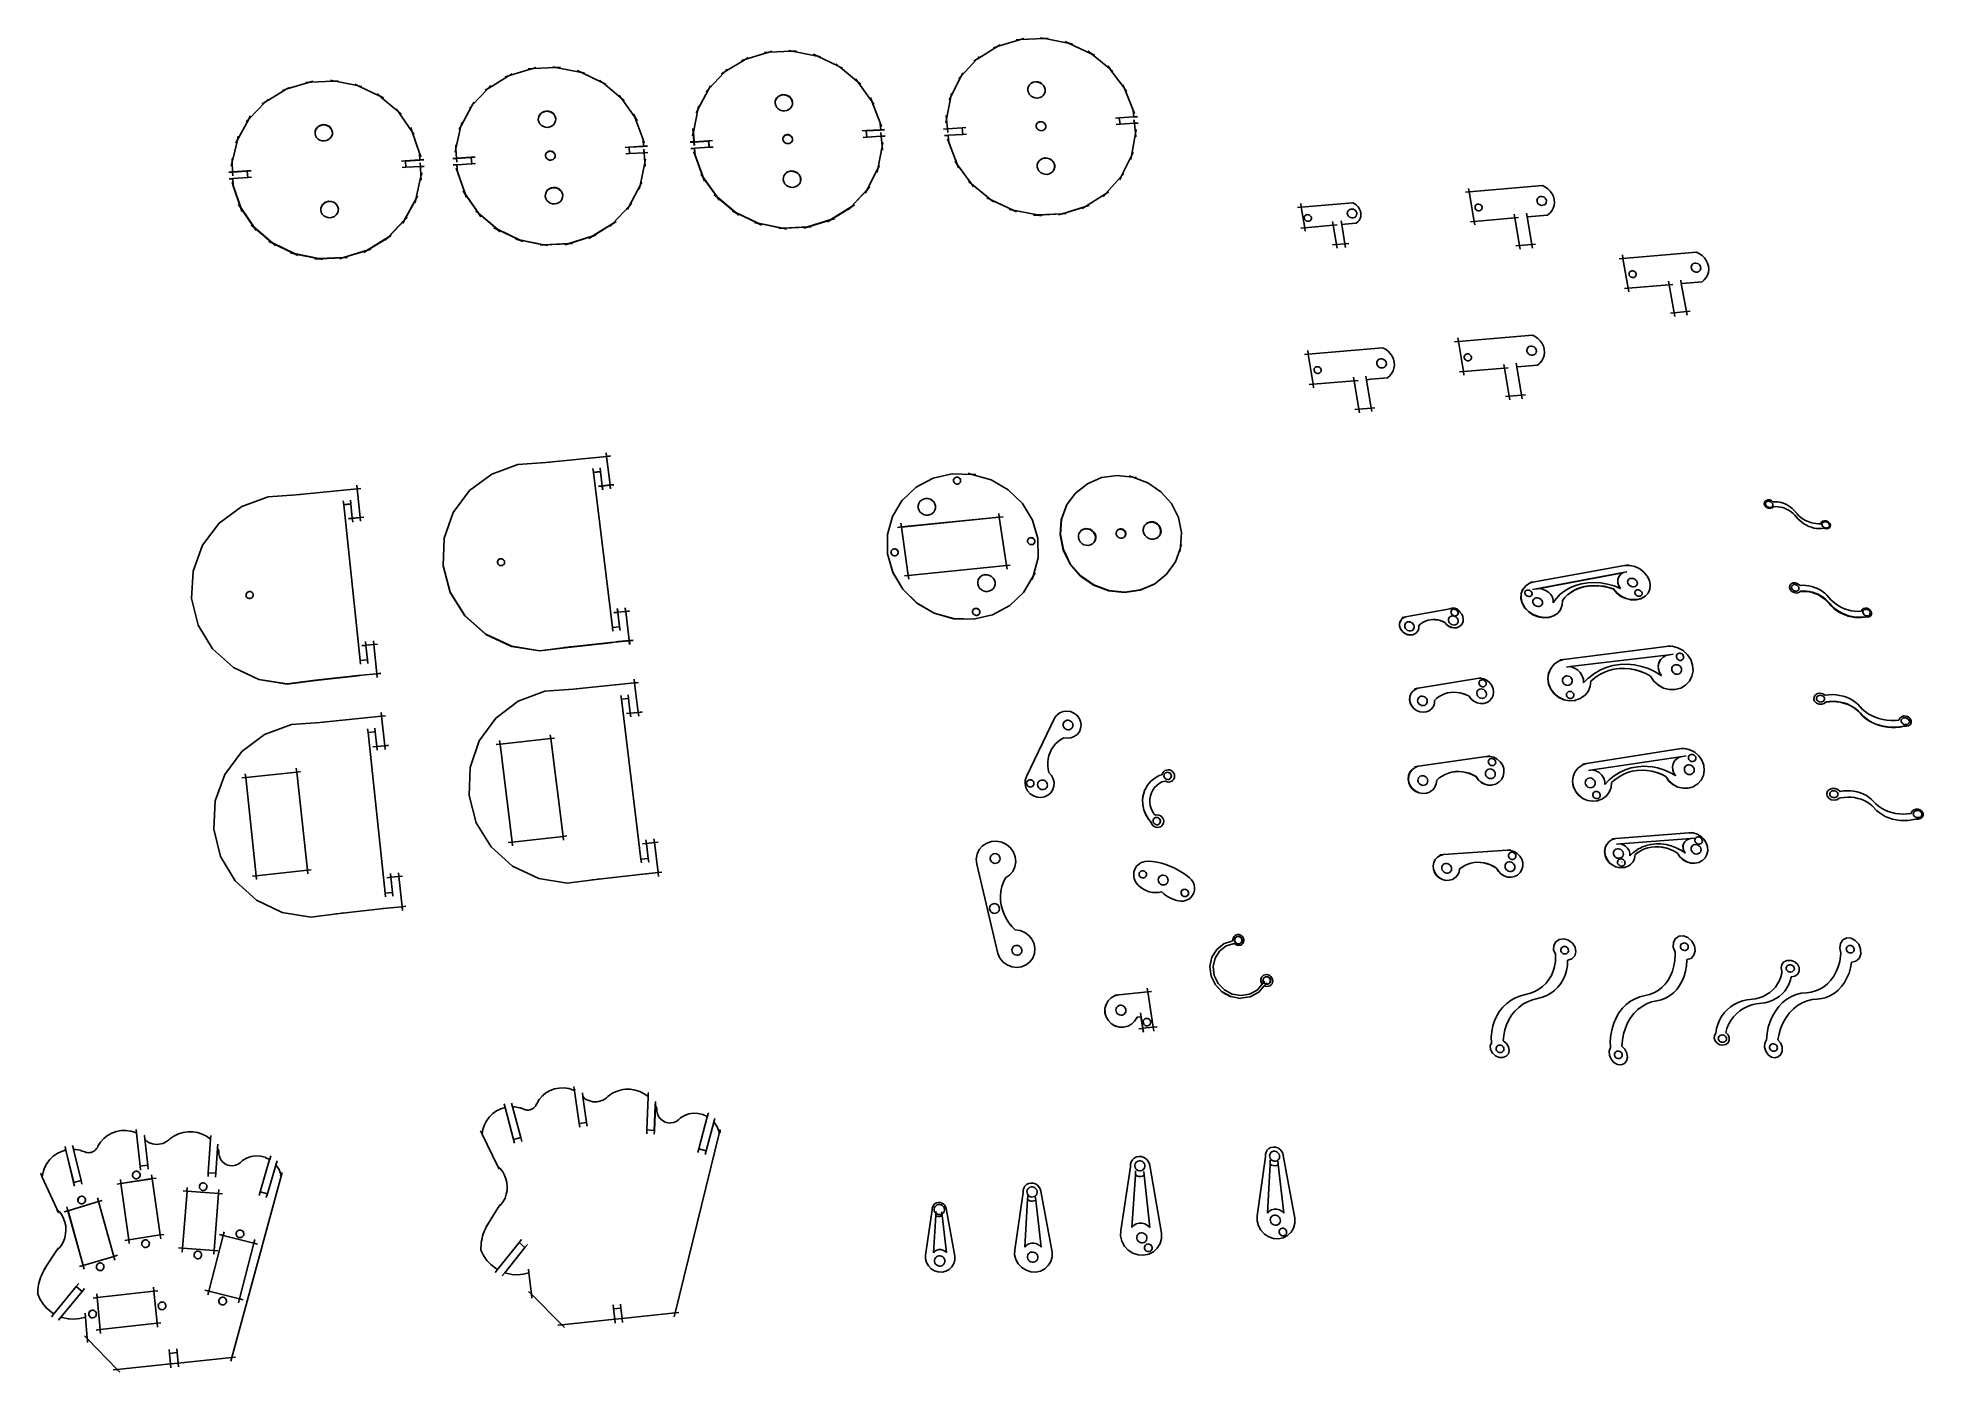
# Model space of a CAD drawing. Extents: x -159 to 748, y -238 to 404.
import ezdxf

# ---------------------------------------------------------------- set-up
doc = ezdxf.new("R2010")
doc.units = 0
doc.header["$MEASUREMENT"] = 0
doc.layers.get('0').update_dxf_attribs({"linetype": 'CONTINUOUS'})

msp = doc.modelspace()

# ---------------------------------------------------------------- linework, layer by layer
for p, q in [((302.69, 399.2), (293.2, 393.29)), ((301.07, 398.7), (302.69, 399.2)), ((301.1, 398.76), (302.83, 399.29)), ((302.83, 399.29), (302.69, 399.2)), ((304.34, 400.22), (302.83, 399.29)), ((302.95, 399.32), (302.83, 399.29)), ((313.7, 402.62), (302.95, 399.32)), ((304.32, 400.17), (302.95, 399.32)), ((312.04, 402.54), (313.7, 402.62)), ((312.06, 402.59), (313.9, 402.68)), ((313.9, 402.68), (313.7, 402.62)), ((315.64, 403.21), (313.9, 402.68)), ((314.08, 402.69), (313.9, 402.68)), ((325.41, 403.24), (314.08, 402.69)), ((315.61, 403.16), (314.08, 402.69)), ((323.8, 403.55), (325.41, 403.24)), ((323.82, 403.61), (325.65, 403.25)), ((325.65, 403.25), (325.41, 403.24)), ((327.49, 403.34), (325.65, 403.25)), ((325.86, 403.21), (325.65, 403.25)), ((327.46, 403.28), (325.86, 403.21)), ((337.03, 401), (325.86, 403.21)), ((335.57, 401.69), (337.03, 401)), ((335.6, 401.74), (337.28, 400.96)), ((337.28, 400.96), (337.03, 401)), ((339.1, 400.6), (337.28, 400.96)), ((337.5, 400.86), (337.28, 400.96)), ((339.07, 400.54), (337.5, 400.86)), ((347.8, 396.06), (337.5, 400.86)), ((181.18, 392.87), (172.12, 387.3)), ((179.85, 392.47), (181.18, 392.87)), ((179.89, 392.62), (181.64, 393.15)), ((181.64, 393.15), (181.18, 392.87)), ((183.16, 394.09), (181.64, 393.15)), ((182.05, 393.28), (181.64, 393.15)), ((192.17, 396.37), (182.05, 393.28)), ((183.12, 393.94), (182.05, 393.28)), ((190.88, 396.31), (192.17, 396.37)), ((190.93, 396.46), (192.77, 396.55)), ((192.77, 396.55), (192.17, 396.37)), ((194.52, 397.08), (192.77, 396.55)), ((193.33, 396.58), (192.77, 396.55)), ((203.86, 397.09), (193.33, 396.58)), ((194.47, 396.93), (193.33, 396.58)), ((202.67, 397.32), (203.86, 397.09)), ((202.72, 397.48), (204.54, 397.12)), ((204.54, 397.12), (203.86, 397.09)), ((206.38, 397.21), (204.54, 397.12)), ((205.17, 397), (204.54, 397.12)), ((206.33, 397.05), (205.17, 397)), ((215.47, 394.96), (205.17, 397)), ((214.42, 395.45), (215.47, 394.96)), ((214.48, 395.61), (216.15, 394.83)), ((216.15, 394.83), (215.47, 394.96)), ((217.96, 394.47), (216.15, 394.83)), ((216.76, 394.54), (216.15, 394.83)), ((217.91, 394.31), (216.76, 394.54)), ((226.24, 390.09), (216.76, 394.54)), ((225.35, 390.82), (226.24, 390.09)), ((225.41, 390.97), (226.81, 389.82)), ((226.81, 389.82), (226.24, 390.09)), ((293.11, 393.21), (285.61, 385.11)), ((291.65, 392.31), (293.11, 393.21)), ((291.68, 392.36), (293.11, 393.21)), ((293.11, 393.21), (293.2, 393.29)), ((294.35, 394.53), (293.2, 393.29)), ((294.37, 394.58), (294.35, 394.53)), ((346.56, 397.06), (347.8, 396.06)), ((346.59, 397.11), (348.02, 395.96)), ((348.02, 395.96), (347.8, 396.06)), ((349.7, 395.17), (348.02, 395.96)), ((348.21, 395.8), (348.02, 395.96)), ((349.68, 395.12), (348.21, 395.8)), ((356.98, 388.72), (348.21, 395.8)), ((356.04, 389.97), (356.98, 388.72)), ((356.07, 390.03), (357.15, 388.58)), ((-28.39, 382.01), (-38.52, 378.95)), ((-29.63, 382.11), (-27.78, 382.2)), ((-29.62, 381.95), (-28.39, 382.01)), ((-27.78, 382.2), (-28.39, 382.01)), ((-26.02, 382.73), (-27.78, 382.2)), ((-27.17, 382.23), (-27.78, 382.2)), ((-16.59, 382.74), (-27.17, 382.23)), ((-26.02, 382.57), (-27.17, 382.23)), ((-17.78, 383.13), (-15.97, 382.77)), ((-17.78, 382.97), (-16.59, 382.74)), ((-15.97, 382.77), (-16.59, 382.74)), ((-14.13, 382.86), (-15.97, 382.77)), ((-15.35, 382.64), (-15.97, 382.77)), ((-14.13, 382.7), (-15.35, 382.64)), ((-4.97, 380.57), (-15.35, 382.64)), ((-6.06, 381.25), (-4.42, 380.46)), ((-6.06, 381.09), (-4.97, 380.57)), ((67.73, 385.1), (58.41, 379.41)), ((66.3, 384.66), (67.73, 385.1)), ((66.31, 384.77), (68.06, 385.3)), ((68.06, 385.3), (67.73, 385.1)), ((69.6, 386.24), (68.06, 385.3)), ((68.37, 385.4), (68.06, 385.3)), ((78.86, 388.58), (68.37, 385.4)), ((69.59, 386.13), (68.37, 385.4)), ((77.4, 388.51), (78.86, 388.58)), ((77.42, 388.61), (79.26, 388.7)), ((79.26, 388.7), (78.86, 388.58)), ((81.01, 389.24), (79.26, 388.7)), ((79.65, 388.72), (79.26, 388.7)), ((90.61, 389.25), (79.65, 388.72)), ((81, 389.13), (79.65, 388.72)), ((89.22, 389.53), (90.61, 389.25)), ((89.24, 389.63), (91.05, 389.27)), ((91.05, 389.27), (90.61, 389.25)), ((92.89, 389.36), (91.05, 389.27)), ((91.46, 389.19), (91.05, 389.27)), ((92.87, 389.26), (91.46, 389.19)), ((102.22, 387.06), (91.46, 389.19)), ((100.95, 387.66), (102.22, 387.06)), ((100.97, 387.76), (102.63, 386.97)), ((102.63, 386.97), (102.22, 387.06)), ((104.44, 386.61), (102.63, 386.97)), ((103.02, 386.79), (102.63, 386.97)), ((104.42, 386.51), (103.02, 386.79)), ((112.9, 382.11), (103.02, 386.79)), ((111.82, 383.01), (112.9, 382.11)), ((111.84, 383.11), (113.23, 381.95)), ((113.23, 381.95), (112.9, 382.11)), ((114.89, 381.17), (113.23, 381.95)), ((113.54, 381.7), (113.23, 381.95)), ((114.87, 381.07), (113.54, 381.7)), ((121.91, 374.74), (113.54, 381.7)), ((171.59, 386.85), (164.25, 379.04)), ((170.31, 386.06), (171.59, 386.85)), ((170.35, 386.21), (171.88, 387.15)), ((171.88, 387.15), (171.59, 386.85)), ((173.08, 388.44), (171.88, 387.15)), ((172.12, 387.3), (171.88, 387.15)), ((173.04, 388.28), (172.12, 387.3)), ((228.48, 389.03), (226.81, 389.82)), ((227.34, 389.39), (226.81, 389.82)), ((228.43, 388.88), (227.34, 389.39)), ((235.4, 382.77), (227.34, 389.39)), ((234.72, 383.72), (235.4, 382.77)), ((234.78, 383.87), (235.83, 382.43)), ((235.83, 382.43), (235.4, 382.77)), ((237.24, 381.27), (235.83, 382.43)), ((236.19, 381.92), (235.83, 382.43)), ((237.18, 381.11), (236.19, 381.92)), ((242.32, 373.48), (236.19, 381.92)), ((285.59, 385.05), (280.61, 375.26)), ((284.4, 383.77), (284.42, 383.82)), ((284.42, 383.82), (285.59, 385.05)), ((285.61, 385.11), (285.59, 385.05)), ((286.37, 386.59), (285.61, 385.11)), ((286.39, 386.64), (286.37, 386.59)), ((318.51, 381), (317.95, 380.14)), ((319.3, 381.68), (318.51, 381)), ((320.25, 382.14), (319.3, 381.68)), ((319.32, 381.73), (319.3, 381.68)), ((320.28, 382.19), (319.32, 381.73)), ((321.31, 382.35), (320.25, 382.14)), ((321.34, 382.4), (320.28, 382.19)), ((322.41, 382.29), (321.31, 382.35)), ((322.43, 382.34), (321.34, 382.4)), ((323.46, 381.97), (322.41, 382.29)), ((323.49, 382.02), (322.43, 382.34)), ((324.4, 381.4), (323.46, 381.97)), ((324.43, 381.46), (323.49, 382.02)), ((325.16, 380.64), (324.4, 381.4)), ((325.19, 380.69), (324.43, 381.46)), ((357.15, 388.58), (356.98, 388.72)), ((358.58, 387.42), (357.15, 388.58)), ((357.29, 388.39), (357.15, 388.58)), ((358.55, 387.37), (357.29, 388.39)), ((363.93, 379.46), (357.29, 388.39)), ((363.36, 380.9), (363.93, 379.46)), ((363.39, 380.95), (364.04, 379.31)), ((-49.38, 372.37), (-56.77, 364.75)), ((-50.56, 371.82), (-49.01, 372.76)), ((-50.55, 371.67), (-49.38, 372.37)), ((-49.01, 372.76), (-49.38, 372.37)), ((-47.76, 374.04), (-49.01, 372.76)), ((-48.62, 372.99), (-49.01, 372.76)), ((-39.56, 378.47), (-48.62, 372.99)), ((-47.75, 373.89), (-48.62, 372.99)), ((-40.8, 378.25), (-39.04, 378.79)), ((-40.79, 378.1), (-39.56, 378.47)), ((-39.04, 378.79), (-39.56, 378.47)), ((-37.49, 379.73), (-39.04, 378.79)), ((-38.52, 378.95), (-39.04, 378.79)), ((-37.48, 379.57), (-38.52, 378.95)), ((-4.42, 380.46), (-4.97, 380.57)), ((-2.61, 380.1), (-4.42, 380.46)), ((-3.86, 380.2), (-4.42, 380.46)), ((-2.61, 379.95), (-3.86, 380.2)), ((5.7, 375.64), (-3.86, 380.2)), ((4.75, 376.59), (6.12, 375.43)), ((4.75, 376.44), (5.7, 375.64)), ((6.12, 375.43), (5.7, 375.64)), ((7.77, 374.65), (6.12, 375.43)), ((6.54, 375.08), (6.12, 375.43)), ((7.76, 374.5), (6.54, 375.08)), ((14.66, 368.23), (6.54, 375.08)), ((51.16, 372.6), (50.34, 371.06)), ((57.97, 379.05), (50.44, 371.17)), ((51.16, 372.5), (50.44, 371.17)), ((56.64, 378.24), (57.97, 379.05)), ((56.65, 378.35), (58.2, 379.29)), ((58.2, 379.29), (57.97, 379.05)), ((59.42, 380.57), (58.2, 379.29)), ((58.41, 379.41), (58.2, 379.29)), ((59.41, 380.47), (58.41, 379.41)), ((121.08, 375.9), (121.91, 374.74)), ((121.1, 376), (122.13, 374.55)), ((122.13, 374.55), (121.91, 374.74)), ((123.53, 373.39), (122.13, 374.55)), ((122.34, 374.26), (122.13, 374.55)), ((123.51, 373.29), (122.34, 374.26)), ((128.62, 365.41), (122.34, 374.26)), ((164.03, 378.7), (158.99, 369.08)), ((162.91, 377.51), (164.03, 378.7)), ((162.95, 377.66), (164.16, 378.95)), ((164.16, 378.95), (164.03, 378.7)), ((164.96, 380.48), (164.16, 378.95)), ((164.25, 379.04), (164.16, 378.95)), ((164.92, 380.33), (164.25, 379.04)), ((196.15, 373.05), (196.12, 372.03)), ((196.12, 372.03), (196.37, 371.03)), ((196.42, 373.87), (196.15, 373.05)), ((197, 374.73), (196.42, 373.87)), ((196.47, 374.03), (196.42, 373.87)), ((197.05, 374.88), (196.47, 374.03)), ((197.8, 375.41), (197, 374.73)), ((197.85, 375.56), (197.05, 374.88)), ((198.76, 375.87), (197.8, 375.41)), ((198.81, 376.02), (197.85, 375.56)), ((199.83, 376.08), (198.76, 375.87)), ((199.88, 376.23), (198.81, 376.02)), ((200.92, 376.02), (199.83, 376.08)), ((200.97, 376.17), (199.88, 376.23)), ((201.97, 375.7), (200.92, 376.02)), ((202.02, 375.85), (200.97, 376.17)), ((202.9, 375.14), (201.97, 375.7)), ((202.95, 375.29), (202.02, 375.85)), ((203.65, 374.37), (202.9, 375.14)), ((203.7, 374.52), (202.95, 375.29)), ((204.17, 373.46), (203.65, 374.37)), ((204.22, 373.61), (203.7, 374.52)), ((204.42, 372.45), (204.17, 373.46)), ((204.47, 372.61), (204.22, 373.61)), ((204.38, 371.43), (204.42, 372.45)), ((204.43, 371.58), (204.47, 372.61)), ((241.89, 374.63), (242.32, 373.48)), ((241.95, 374.79), (242.57, 373.14)), ((242.57, 373.14), (242.32, 373.48)), ((243.63, 371.69), (242.57, 373.14)), ((242.76, 372.65), (242.57, 373.14)), ((243.57, 371.54), (242.76, 372.65)), ((246.58, 362.59), (242.76, 372.65)), ((280.6, 375.21), (278.58, 364.41)), ((279.82, 373.67), (279.85, 373.72)), ((279.85, 373.72), (280.6, 375.21)), ((280.6, 375.21), (280.61, 375.26)), ((280.92, 376.9), (280.61, 375.26)), ((280.94, 376.95), (280.92, 376.9)), ((317.66, 379.23), (317.65, 378.2)), ((317.65, 378.2), (317.92, 377.2)), ((317.95, 380.14), (317.66, 379.23)), ((317.92, 377.2), (318.45, 376.29)), ((318.45, 376.29), (319.21, 375.52)), ((319.21, 375.52), (320.15, 374.96)), ((320.15, 374.96), (321.21, 374.64)), ((321.21, 374.64), (322.3, 374.58)), ((322.3, 374.58), (323.37, 374.79)), ((323.37, 374.79), (324.34, 375.23)), ((324.34, 375.23), (325.08, 375.88)), ((325.64, 376.73), (325.08, 375.88)), ((325.69, 379.73), (325.16, 380.64)), ((325.72, 379.78), (325.19, 380.69)), ((325.94, 377.7), (325.64, 376.73)), ((325.96, 378.73), (325.69, 379.73)), ((325.99, 378.78), (325.72, 379.78)), ((325.94, 377.7), (325.96, 378.73)), ((325.94, 377.7), (325.97, 377.76)), ((325.97, 377.76), (325.99, 378.78)), ((364.04, 379.31), (363.93, 379.46)), ((365.12, 377.86), (364.04, 379.31)), ((364.12, 379.11), (364.04, 379.31)), ((365.09, 377.81), (364.12, 379.11)), ((368.23, 368.78), (364.12, 379.11)), ((-57.21, 364.14), (-62.38, 354.77)), ((-58.24, 363.23), (-57, 364.52)), ((-58.23, 363.08), (-57.21, 364.14)), ((-57, 364.52), (-57.21, 364.14)), ((-56.15, 366.06), (-57, 364.52)), ((-56.77, 364.75), (-57, 364.52)), ((-56.13, 365.91), (-56.77, 364.75)), ((13.91, 369.31), (14.66, 368.23)), ((13.92, 369.46), (14.92, 368.01)), ((14.92, 368.01), (14.66, 368.23)), ((16.3, 366.85), (14.92, 368.01)), ((15.18, 367.64), (14.92, 368.01)), ((16.29, 366.7), (15.18, 367.64)), ((21.28, 358.86), (15.18, 367.64)), ((50.22, 370.85), (45.03, 361.17)), ((45.38, 362.77), (45.03, 361.17)), ((45.39, 362.87), (45.38, 362.77)), ((49.1, 369.68), (50.22, 370.85)), ((49.11, 369.78), (50.34, 371.06)), ((50.34, 371.06), (50.22, 370.85)), ((50.44, 371.17), (50.34, 371.06)), ((82.26, 365.06), (82.21, 364.13)), ((82.21, 364.13), (82.45, 363.12)), ((82.59, 366.03), (82.26, 365.06)), ((82.45, 363.12), (82.96, 362.21)), ((83.18, 366.89), (82.59, 366.03)), ((82.6, 366.13), (82.59, 366.03)), ((83.2, 366.99), (82.6, 366.13)), ((83.99, 367.57), (83.18, 366.89)), ((84.01, 367.67), (83.2, 366.99)), ((84.96, 368.03), (83.99, 367.57)), ((84.98, 368.13), (84.01, 367.67)), ((86.03, 368.24), (84.96, 368.03)), ((86.05, 368.34), (84.98, 368.13)), ((87.13, 368.18), (86.03, 368.24)), ((87.14, 368.28), (86.05, 368.34)), ((88.17, 367.86), (87.13, 368.18)), ((88.19, 367.96), (87.14, 368.28)), ((89.09, 367.3), (88.17, 367.86)), ((89.11, 367.4), (88.19, 367.96)), ((89.83, 366.53), (89.09, 367.3)), ((89.85, 366.63), (89.11, 367.4)), ((90.34, 365.61), (89.83, 366.53)), ((90.35, 365.71), (89.85, 366.63)), ((90.22, 362.7), (90.52, 363.58)), ((90.57, 364.61), (90.34, 365.61)), ((90.59, 364.71), (90.35, 365.71)), ((90.57, 364.61), (90.52, 363.58)), ((90.57, 364.61), (90.59, 364.71)), ((128.12, 366.79), (128.62, 365.41)), ((128.14, 366.89), (128.74, 365.24)), ((128.74, 365.24), (128.62, 365.41)), ((129.77, 363.79), (128.74, 365.24)), ((128.84, 364.98), (128.74, 365.24)), ((129.75, 363.69), (128.84, 364.98)), ((132.59, 354.67), (128.84, 364.98)), ((158.96, 368.93), (156.77, 358.21)), ((158.15, 367.39), (158.96, 368.93)), ((158.19, 367.54), (158.99, 369.08)), ((158.96, 368.93), (158.99, 369.08)), ((159.31, 370.62), (158.99, 369.08)), ((159.35, 370.77), (159.31, 370.62)), ((196.37, 371.03), (196.88, 370.11)), ((196.88, 370.11), (197.63, 369.34)), ((197.63, 369.34), (198.56, 368.78)), ((198.56, 368.78), (199.61, 368.46)), ((199.61, 368.46), (200.71, 368.4)), ((200.71, 368.4), (201.78, 368.61)), ((201.78, 368.61), (202.74, 369.07)), ((202.74, 369.07), (203.54, 369.75)), ((203.54, 369.75), (204.12, 370.61)), ((204.12, 370.61), (204.38, 371.43)), ((204.38, 371.43), (204.43, 371.58)), ((278.26, 362.72), (278.56, 364.31)), ((278.39, 366.09), (278.55, 364.36)), ((278.42, 366.14), (278.58, 364.41)), ((278.55, 364.36), (278.58, 364.41)), ((278.55, 364.36), (278.56, 364.31)), ((278.56, 364.31), (278.98, 359.78)), ((278.58, 364.41), (279.01, 359.79)), ((322.58, 362.8), (322.14, 362.42)), ((323.1, 363.05), (322.58, 362.8)), ((322.6, 362.85), (322.58, 362.8)), ((323.13, 363.1), (322.6, 362.85)), ((323.69, 363.16), (323.1, 363.05)), ((323.72, 363.21), (323.13, 363.1)), ((324.29, 363.12), (323.69, 363.16)), ((324.32, 363.17), (323.72, 363.21)), ((324.87, 362.94), (324.29, 363.12)), ((324.9, 362.99), (324.32, 363.17)), ((325.39, 362.63), (324.87, 362.94)), ((325.42, 362.68), (324.9, 362.99)), ((359.75, 364.98), (361.58, 365.1)), ((368.58, 365.55), (361.58, 365.1)), ((361.58, 365.1), (361.59, 365.05)), ((368.55, 365.5), (361.59, 365.05)), ((361.59, 365.05), (361.97, 361.98)), ((368.88, 367.13), (368.23, 368.78)), ((368.25, 368.6), (368.23, 368.78)), ((368.85, 367.08), (368.25, 368.6)), ((368.58, 365.55), (368.25, 368.6)), ((370.38, 365.62), (368.55, 365.5)), ((368.55, 365.5), (368.58, 365.55)), ((370.42, 365.67), (368.58, 365.55)), ((368.69, 364.11), (368.87, 362.43)), ((368.72, 364.16), (368.9, 362.43)), ((-62.54, 354.31), (-65.03, 343.71)), ((-63.32, 353.07), (-62.47, 354.61)), ((-63.31, 352.92), (-62.54, 354.31)), ((-62.47, 354.61), (-62.54, 354.31)), ((-62.07, 356.31), (-62.47, 354.61)), ((-62.38, 354.77), (-62.47, 354.61)), ((-62.05, 356.16), (-62.38, 354.77)), ((-25.11, 358.45), (-25.17, 357.58)), ((-25.17, 357.58), (-24.97, 356.57)), ((-24.77, 359.58), (-25.12, 358.6)), ((-25.12, 358.6), (-25.11, 358.45)), ((-24.76, 359.43), (-25.11, 358.45)), ((-24.97, 356.57), (-24.48, 355.65)), ((-24.17, 360.44), (-24.77, 359.58)), ((-24.16, 360.29), (-24.76, 359.43)), ((-24.48, 355.65), (-23.75, 354.88)), ((-23.34, 361.12), (-24.17, 360.44)), ((-23.34, 360.98), (-24.16, 360.29)), ((-23.75, 354.88), (-22.83, 354.31)), ((-22.36, 361.59), (-23.34, 361.12)), ((-22.36, 361.44), (-23.34, 360.98)), ((-22.83, 354.31), (-21.79, 353.99)), ((-21.29, 361.8), (-22.36, 361.59)), ((-21.28, 361.65), (-22.36, 361.44)), ((-21.79, 353.99), (-20.7, 353.93)), ((-20.19, 361.74), (-21.29, 361.8)), ((-20.19, 361.59), (-21.28, 361.65)), ((-20.7, 353.93), (-19.62, 354.14)), ((-19.15, 361.41), (-20.19, 361.74)), ((-19.15, 361.26), (-20.19, 361.59)), ((-19.62, 354.14), (-18.64, 354.6)), ((-18.24, 360.85), (-19.15, 361.41)), ((-18.23, 360.7), (-19.15, 361.26)), ((-18.64, 354.6), (-17.82, 355.29)), ((-17.51, 360.08), (-18.24, 360.85)), ((-17.51, 359.93), (-18.23, 360.7)), ((-17.82, 355.29), (-17.21, 356.15)), ((-17.02, 359.16), (-17.51, 360.08)), ((-17.02, 359.01), (-17.51, 359.93)), ((-17.21, 356.15), (-16.85, 357.13)), ((-16.8, 358.15), (-17.02, 359.16)), ((-16.81, 358.05), (-17.02, 359.01)), ((-16.85, 357.13), (-16.8, 358)), ((-16.81, 358.05), (-16.8, 358.15)), ((-16.8, 358), (-16.81, 358.05)), ((20.82, 360.34), (21.4, 358.69)), ((20.82, 360.19), (21.28, 358.86)), ((21.4, 358.69), (21.28, 358.86)), ((22.41, 357.24), (21.4, 358.69)), ((21.51, 358.38), (21.4, 358.69)), ((22.4, 357.09), (21.51, 358.38)), ((25.09, 348.09), (21.51, 358.38)), ((44.98, 361.03), (42.61, 350.29)), ((44.18, 359.53), (44.98, 361.03)), ((44.19, 359.63), (45.03, 361.17)), ((45.03, 361.17), (44.98, 361.03)), ((82.96, 362.21), (83.69, 361.44)), ((83.69, 361.44), (84.62, 360.87)), ((84.62, 360.87), (85.66, 360.55)), ((85.66, 360.55), (86.76, 360.49)), ((86.76, 360.49), (87.83, 360.7)), ((87.83, 360.7), (88.8, 361.16)), ((88.8, 361.16), (89.61, 361.85)), ((89.61, 361.85), (90.22, 362.7)), ((133.19, 353.02), (132.59, 354.67)), ((132.6, 354.47), (132.59, 354.67)), ((133.17, 352.92), (132.6, 354.47)), ((132.83, 351.43), (132.6, 354.47)), ((156.38, 356.37), (156.42, 356.52)), ((156.42, 356.52), (156.73, 358.03)), ((156.59, 359.8), (156.73, 358.07)), ((156.63, 359.94), (156.77, 358.21)), ((156.73, 358.07), (156.77, 358.21)), ((156.73, 358.07), (156.73, 358.03)), ((156.73, 358.03), (157.07, 353.57)), ((156.77, 358.21), (157.12, 353.58)), ((164.14, 354.03), (157.12, 353.58)), ((164.1, 353.88), (157.13, 353.43)), ((164.1, 353.88), (164.14, 354.03)), ((164.1, 353.88), (164.39, 350.9)), ((165.98, 354.15), (164.14, 354.03)), ((164.14, 354.03), (164.44, 350.9)), ((199.87, 355.26), (199.85, 354.7)), ((199.85, 354.7), (199.98, 354.14)), ((200, 355.65), (199.87, 355.26)), ((199.98, 354.14), (200.27, 353.63)), ((200.32, 356.12), (200, 355.65)), ((200.05, 355.8), (200, 355.65)), ((200.37, 356.27), (200.05, 355.8)), ((200.76, 356.5), (200.32, 356.12)), ((200.81, 356.65), (200.37, 356.27)), ((201.29, 356.75), (200.76, 356.5)), ((201.34, 356.9), (200.81, 356.65)), ((201.88, 356.86), (201.29, 356.75)), ((201.93, 357.01), (201.34, 356.9)), ((202.49, 356.82), (201.88, 356.86)), ((202.54, 356.97), (201.93, 357.01)), ((203.06, 356.64), (202.49, 356.82)), ((203.11, 356.79), (202.54, 356.97)), ((203.57, 356.33), (203.06, 356.64)), ((203.62, 356.48), (203.11, 356.79)), ((203.99, 355.91), (203.57, 356.33)), ((204.04, 356.05), (203.62, 356.48)), ((203.93, 353.42), (204.25, 353.89)), ((204.27, 355.4), (203.99, 355.91)), ((204.32, 355.55), (204.04, 356.05)), ((204.25, 353.89), (204.38, 354.28)), ((204.4, 354.84), (204.27, 355.4)), ((204.45, 354.99), (204.32, 355.55)), ((204.38, 354.28), (204.4, 354.84)), ((204.38, 354.28), (204.43, 354.43)), ((204.43, 354.43), (204.45, 354.99)), ((238.03, 358.79), (239.87, 358.9)), ((238.36, 355.66), (240.2, 355.78)), ((246.88, 359.35), (239.87, 358.9)), ((239.87, 358.9), (239.89, 358.76)), ((246.82, 359.2), (239.89, 358.76)), ((239.89, 358.76), (240.2, 355.78)), ((247.08, 356.22), (240.2, 355.78)), ((247.21, 360.94), (246.58, 362.59)), ((246.62, 362.18), (246.58, 362.59)), ((247.15, 360.79), (246.62, 362.18)), ((246.88, 359.35), (246.62, 362.18)), ((246.82, 359.2), (246.88, 359.35)), ((248.66, 359.32), (246.82, 359.2)), ((248.72, 359.47), (246.88, 359.35)), ((246.94, 357.81), (247.08, 356.22)), ((247, 357.96), (247.15, 356.23)), ((247.15, 356.23), (247.08, 356.22)), ((248.99, 356.34), (247.15, 356.23)), ((247.17, 356.08), (247.15, 356.23)), ((248.93, 356.2), (247.17, 356.08)), ((247.57, 351.59), (247.17, 356.08)), ((277.15, 359.62), (278.99, 359.74)), ((277.17, 359.67), (278.98, 359.78)), ((277.5, 356.5), (279.34, 356.61)), ((277.52, 356.55), (279.36, 356.66)), ((278.23, 362.67), (278.26, 362.72)), ((278.96, 354.91), (279.6, 353.26)), ((278.98, 359.78), (279.01, 359.79)), ((278.98, 359.78), (278.99, 359.74)), ((279.15, 358.01), (278.99, 359.74)), ((279.02, 359.74), (278.99, 359.74)), ((278.99, 354.95), (279.58, 353.4)), ((286.02, 360.24), (279.01, 359.79)), ((279.02, 359.74), (279.01, 359.79)), ((285.99, 360.19), (279.02, 359.74)), ((279.17, 358.06), (279.02, 359.74)), ((279.34, 356.61), (279.28, 356.61)), ((279.28, 356.61), (279.3, 356.4)), ((279.3, 356.4), (279.33, 356.45)), ((279.3, 356.4), (279.58, 353.4)), ((279.34, 356.61), (279.33, 356.45)), ((279.33, 356.45), (279.62, 353.31)), ((279.34, 356.61), (279.36, 356.66)), ((286.34, 357.11), (279.36, 356.66)), ((285.99, 360.19), (286.02, 360.24)), ((285.99, 360.19), (286.34, 357.11)), ((287.86, 360.35), (286.02, 360.24)), ((286.02, 360.24), (286.37, 357.11)), ((286.37, 357.11), (286.34, 357.11)), ((288.21, 357.23), (286.37, 357.11)), ((321.68, 361.47), (321.67, 360.9)), ((321.67, 360.9), (321.82, 360.35)), ((321.83, 361.95), (321.68, 361.47)), ((321.82, 360.35), (322.11, 359.84)), ((322.14, 362.42), (321.83, 361.95)), ((322.11, 359.84), (322.53, 359.42)), ((322.53, 359.42), (323.04, 359.1)), ((323.04, 359.1), (323.62, 358.92)), ((323.62, 358.92), (324.23, 358.89)), ((324.23, 358.89), (324.81, 359)), ((324.81, 359), (325.36, 359.24)), ((325.36, 359.24), (325.75, 359.58)), ((325.81, 362.21), (325.39, 362.63)), ((325.83, 362.26), (325.42, 362.68)), ((326.06, 360.05), (325.75, 359.58)), ((326.1, 361.7), (325.81, 362.21)), ((326.13, 361.75), (325.83, 362.26)), ((326.23, 360.58), (326.06, 360.05)), ((326.24, 361.15), (326.1, 361.7)), ((326.27, 361.2), (326.13, 361.75)), ((326.23, 360.58), (326.24, 361.15)), ((326.23, 360.58), (326.26, 360.63)), ((326.26, 360.63), (326.27, 361.2)), ((360.13, 361.87), (361.97, 361.98)), ((368.87, 362.43), (361.97, 361.98)), ((367.47, 346.79), (369.39, 357.56)), ((368.9, 362.43), (368.87, 362.43)), ((370.74, 362.55), (368.9, 362.43)), ((368.91, 362.38), (368.9, 362.43)), ((370.71, 362.5), (368.91, 362.38)), ((369.4, 357.76), (368.91, 362.38)), ((368.93, 362.38), (368.91, 362.38)), ((369.41, 357.68), (369.38, 357.63)), ((369.39, 357.56), (369.38, 357.63)), ((369.56, 355.9), (369.39, 357.56)), ((369.68, 359.33), (369.4, 357.76)), ((369.4, 357.76), (369.41, 357.68)), ((369.59, 355.95), (369.41, 357.68)), ((369.71, 359.38), (369.68, 359.33)), ((-65.12, 345.44), (-65.1, 345.29)), ((-65.1, 345.29), (-65.03, 343.71)), ((25.29, 344.85), (18.25, 344.4)), ((25.28, 344.7), (18.26, 344.25)), ((25.67, 346.44), (25.09, 348.09)), ((25.1, 347.89), (25.09, 348.09)), ((25.66, 346.3), (25.1, 347.89)), ((25.29, 344.85), (25.1, 347.89)), ((25.28, 344.7), (25.29, 344.85)), ((27.13, 344.82), (25.28, 344.7)), ((27.13, 344.97), (25.29, 344.85)), ((41.04, 345.42), (42.89, 345.54)), ((41.05, 345.52), (42.88, 345.64)), ((42.23, 348.59), (42.6, 350.19)), ((42.23, 348.49), (42.23, 348.59)), ((42.5, 352.02), (42.5, 351.92)), ((42.5, 351.92), (42.61, 350.29)), ((42.6, 350.24), (42.61, 350.29)), ((42.6, 350.24), (42.6, 350.19)), ((42.6, 350.19), (42.88, 345.64)), ((49.93, 346.09), (42.88, 345.64)), ((42.88, 345.64), (42.89, 345.54)), ((49.92, 345.99), (42.89, 345.54)), ((43, 343.91), (42.89, 345.54)), ((49.92, 345.99), (49.93, 346.09)), ((49.92, 345.99), (50.18, 342.96)), ((51.77, 346.21), (49.93, 346.09)), ((85.7, 347.23), (85.67, 346.76)), ((85.67, 346.76), (85.81, 346.2)), ((85.88, 347.77), (85.7, 347.23)), ((85.81, 346.2), (86.08, 345.69)), ((86.21, 348.24), (85.88, 347.77)), ((85.9, 347.86), (85.88, 347.77)), ((86.23, 348.34), (85.9, 347.86)), ((86.08, 345.69), (86.49, 345.27)), ((86.66, 348.62), (86.21, 348.24)), ((86.67, 348.71), (86.23, 348.34)), ((86.49, 345.27), (86.99, 344.95)), ((87.2, 348.87), (86.66, 348.62)), ((87.21, 348.97), (86.67, 348.71)), ((86.99, 344.95), (87.57, 344.77)), ((87.79, 348.98), (87.2, 348.87)), ((87.8, 349.08), (87.21, 348.97)), ((87.57, 344.77), (88.17, 344.74)), ((88.39, 348.94), (87.79, 348.98)), ((88.41, 349.04), (87.8, 349.08)), ((88.17, 344.74), (88.76, 344.85)), ((88.97, 348.76), (88.39, 348.94)), ((88.98, 348.86), (88.41, 349.04)), ((88.76, 344.85), (89.3, 345.1)), ((89.47, 348.45), (88.97, 348.76)), ((89.49, 348.55), (88.98, 348.86)), ((89.3, 345.1), (89.75, 345.48)), ((89.88, 348.02), (89.47, 348.45)), ((89.89, 348.12), (89.49, 348.55)), ((89.75, 345.48), (90.09, 345.95)), ((90.15, 347.52), (89.88, 348.02)), ((90.17, 347.61), (89.89, 348.12)), ((90.09, 345.95), (90.25, 346.39)), ((90.28, 346.96), (90.15, 347.52)), ((90.29, 347.06), (90.17, 347.61)), ((90.28, 346.96), (90.25, 346.39)), ((90.28, 346.96), (90.29, 347.06)), ((123.97, 350.86), (125.81, 350.98)), ((124.25, 347.73), (126.09, 347.85)), ((132.83, 351.43), (125.81, 350.98)), ((125.81, 350.98), (125.82, 350.88)), ((132.81, 351.33), (125.82, 350.88)), ((125.82, 350.88), (126.09, 347.85)), ((133.03, 348.29), (126.09, 347.85)), ((134.65, 351.45), (132.81, 351.33)), ((132.81, 351.33), (132.83, 351.43)), ((134.67, 351.55), (132.83, 351.43)), ((132.91, 349.93), (133.03, 348.29)), ((132.93, 350.03), (133.06, 348.29)), ((133.06, 348.29), (133.03, 348.29)), ((134.9, 348.41), (133.06, 348.29)), ((134.87, 348.31), (133.06, 348.2)), ((133.06, 348.2), (133.06, 348.29)), ((133.41, 343.53), (133.06, 348.2)), ((133.1, 348.2), (133.06, 348.2)), ((133.74, 345.13), (133.41, 343.53)), ((133.76, 345.23), (133.74, 345.13)), ((155.24, 353.31), (157.08, 353.43)), ((155.28, 353.46), (157.07, 353.57)), ((155.54, 350.18), (157.38, 350.3)), ((155.58, 350.33), (157.42, 350.45)), ((156.98, 348.59), (157.58, 346.94)), ((157.02, 348.74), (157.56, 347.26)), ((157.07, 353.57), (157.12, 353.58)), ((157.07, 353.57), (157.08, 353.43)), ((157.08, 353.43), (157.12, 353.58)), ((157.22, 351.7), (157.08, 353.43)), ((157.13, 353.43), (157.08, 353.43)), ((157.13, 353.43), (157.12, 353.58)), ((157.26, 351.85), (157.13, 353.43)), ((157.38, 350.3), (157.32, 350.3)), ((157.32, 350.3), (157.34, 350.09)), ((157.34, 350.09), (157.38, 350.23)), ((157.34, 350.09), (157.56, 347.26)), ((157.38, 350.3), (157.42, 350.45)), ((157.38, 350.3), (157.38, 350.23)), ((157.38, 350.23), (157.62, 347.09)), ((164.39, 350.9), (157.42, 350.45)), ((157.56, 347.26), (157.58, 346.94)), ((157.56, 347.26), (157.62, 347.09)), ((157.58, 346.94), (157.62, 347.09)), ((157.58, 346.94), (161.33, 336.72)), ((157.62, 347.09), (161.52, 336.45)), ((164.44, 350.9), (164.39, 350.9)), ((166.28, 351.02), (164.44, 350.9)), ((200.27, 353.63), (200.68, 353.21)), ((200.68, 353.21), (201.19, 352.89)), ((201.19, 352.89), (201.77, 352.71)), ((201.77, 352.71), (202.37, 352.68)), ((202.37, 352.68), (202.96, 352.79)), ((202.96, 352.79), (203.49, 353.04)), ((203.49, 353.04), (203.93, 353.42)), ((245.47, 340.55), (247.53, 351.21)), ((247.53, 351.21), (247.58, 351.47)), ((247.67, 349.59), (247.53, 351.21)), ((247.84, 353.02), (247.57, 351.59)), ((247.58, 351.47), (247.57, 351.59)), ((247.91, 353.17), (247.58, 351.47)), ((247.73, 349.74), (247.58, 351.47)), ((279.58, 353.4), (279.6, 353.26)), ((279.58, 353.4), (279.62, 353.31)), ((279.6, 353.26), (279.62, 353.31)), ((279.6, 353.26), (283.61, 342.82)), ((279.62, 353.31), (283.7, 342.69)), ((323.83, 345.04), (323.04, 344.35)), ((324.79, 345.51), (323.83, 345.04)), ((323.85, 345.09), (323.83, 345.04)), ((324.81, 345.55), (323.85, 345.09)), ((325.85, 345.72), (324.79, 345.51)), ((325.88, 345.76), (324.81, 345.55)), ((326.95, 345.66), (325.85, 345.72)), ((326.98, 345.7), (325.88, 345.76)), ((328.01, 345.33), (326.95, 345.66)), ((328.04, 345.38), (326.98, 345.7)), ((328.95, 344.76), (328.01, 345.33)), ((328.98, 344.81), (328.04, 345.38)), ((329.72, 343.99), (328.95, 344.76)), ((329.75, 344.04), (328.98, 344.81)), ((362.59, 336.83), (367.46, 346.74)), ((367.16, 345.04), (367.19, 345.09)), ((367.19, 345.09), (367.46, 346.74)), ((367.46, 346.74), (367.47, 346.79)), ((368.03, 347.89), (367.47, 346.79)), ((368.22, 348.28), (368.03, 347.89)), ((368.25, 348.33), (368.22, 348.28)), ((-66.67, 338.93), (-64.83, 339.05)), ((-66.65, 338.79), (-64.81, 338.91)), ((-66.47, 335.79), (-64.63, 335.91)), ((-66.45, 335.65), (-64.66, 335.76)), ((-65.44, 342.01), (-65.03, 343.71)), ((-65.42, 341.86), (-65.03, 343.53)), ((-65.03, 343.71), (-65.03, 343.53)), ((-65.03, 343.53), (-64.83, 339.05)), ((-57.78, 339.5), (-64.83, 339.05)), ((-64.81, 338.91), (-64.83, 339.05)), ((-57.77, 339.36), (-64.81, 338.91)), ((-64.75, 337.31), (-64.81, 338.91)), ((-64.73, 337.17), (-64.75, 337.31)), ((-64.66, 335.76), (-64.67, 335.69)), ((-64.67, 335.69), (-64.53, 332.53)), ((-64.63, 335.91), (-64.66, 335.76)), ((-64.66, 335.76), (-64.66, 335.69)), ((-57.57, 336.36), (-64.63, 335.91)), ((-55.93, 339.62), (-57.78, 339.5)), ((-57.78, 339.5), (-57.77, 339.36)), ((-57.77, 339.36), (-57.57, 336.36)), ((-55.73, 336.48), (-57.57, 336.36)), ((16.41, 344.28), (18.25, 344.4)), ((16.65, 341.14), (18.47, 341.26)), ((18.25, 344.4), (18.26, 344.25)), ((18.26, 344.25), (18.47, 341.26)), ((25.47, 341.71), (18.47, 341.26)), ((23.3, 325.97), (25.74, 336.79)), ((25.36, 343.44), (25.36, 343.3)), ((25.36, 343.3), (25.47, 341.71)), ((27.31, 341.83), (25.47, 341.71)), ((25.47, 341.71), (25.48, 341.57)), ((27.3, 341.68), (25.48, 341.57)), ((25.75, 336.93), (25.48, 341.57)), ((25.52, 341.57), (25.48, 341.57)), ((25.74, 336.79), (25.75, 336.84)), ((25.85, 335.2), (25.74, 336.79)), ((26.12, 338.49), (25.75, 336.93)), ((25.75, 336.84), (25.75, 336.93)), ((26.13, 338.63), (26.12, 338.49)), ((41.29, 342.29), (43.12, 342.41)), ((41.3, 342.39), (43.14, 342.5)), ((42.7, 340.69), (43.28, 339.04)), ((42.71, 340.79), (43.28, 339.13)), ((42.99, 343.81), (43, 343.91)), ((43.12, 342.41), (43.08, 342.4)), ((43.08, 342.4), (43.09, 342.29)), ((43.09, 342.19), (43.1, 342.29)), ((43.09, 342.19), (43.28, 339.13)), ((43.12, 342.41), (43.1, 342.29)), ((43.14, 342.5), (43.12, 342.41)), ((50.18, 342.96), (43.14, 342.5)), ((43.28, 339.13), (43.28, 339.04)), ((43.28, 339.13), (47.03, 328.48)), ((43.28, 339.04), (46.95, 328.6)), ((52.02, 343.08), (50.18, 342.96)), ((131.13, 332.59), (133.39, 343.42)), ((133.41, 343.53), (133.39, 343.42)), ((133.51, 341.7), (133.39, 343.42)), ((133.53, 341.79), (133.41, 343.53)), ((160.45, 337.77), (161.48, 336.31)), ((160.49, 337.91), (161.33, 336.72)), ((161.33, 336.72), (161.48, 336.31)), ((161.33, 336.72), (161.52, 336.45)), ((161.48, 336.31), (161.52, 336.45)), ((162.09, 334.66), (161.48, 336.31)), ((161.48, 336.31), (161.68, 336.04)), ((161.52, 336.45), (168.22, 327.05)), ((161.68, 336.04), (161.52, 336.45)), ((162.13, 334.8), (161.68, 336.04)), ((161.68, 336.04), (167.86, 327.34)), ((200.06, 336.32), (200.03, 335.28)), ((200.34, 337.17), (200.06, 336.32)), ((200.91, 338.02), (200.34, 337.17)), ((200.38, 337.3), (200.34, 337.17)), ((200.96, 338.17), (200.38, 337.3)), ((201.71, 338.71), (200.91, 338.02)), ((201.76, 338.85), (200.96, 338.17)), ((202.68, 339.18), (201.71, 338.71)), ((202.73, 339.32), (201.76, 338.85)), ((203.75, 339.38), (202.68, 339.18)), ((203.8, 339.53), (202.73, 339.32)), ((204.85, 339.33), (203.75, 339.38)), ((204.9, 339.47), (203.8, 339.53)), ((205.91, 339), (204.85, 339.33)), ((205.96, 339.14), (204.9, 339.47)), ((206.84, 338.43), (205.91, 339)), ((206.89, 338.58), (205.96, 339.14)), ((207.59, 337.66), (206.84, 338.43)), ((207.65, 337.8), (206.89, 338.58)), ((208.11, 336.74), (207.59, 337.66)), ((208.17, 336.88), (207.65, 337.8)), ((208.37, 335.72), (208.11, 336.74)), ((208.42, 335.87), (208.17, 336.88)), ((208.33, 334.69), (208.37, 335.72)), ((208.39, 334.83), (208.42, 335.87)), ((240.4, 330.58), (245.41, 340.41)), ((245.08, 338.71), (245.41, 340.41)), ((245.15, 338.85), (245.47, 340.51)), ((245.41, 340.41), (245.47, 340.51)), ((246.2, 341.95), (245.47, 340.55)), ((245.47, 340.51), (245.47, 340.55)), ((246.26, 342.1), (246.2, 341.95)), ((282.61, 344.1), (283.67, 342.65)), ((282.64, 344.15), (283.61, 342.82)), ((283.61, 342.82), (283.67, 342.65)), ((283.61, 342.82), (283.7, 342.69)), ((283.67, 342.65), (283.7, 342.69)), ((284.31, 340.99), (283.67, 342.65)), ((283.67, 342.65), (283.76, 342.52)), ((283.7, 342.69), (290.54, 333.31)), ((283.76, 342.52), (283.7, 342.69)), ((284.33, 341.04), (283.76, 342.52)), ((283.76, 342.52), (290.39, 333.43)), ((322.19, 342.56), (322.18, 341.53)), ((322.18, 341.53), (322.45, 340.51)), ((322.47, 343.49), (322.19, 342.56)), ((322.45, 340.51), (322.98, 339.59)), ((323.04, 344.35), (322.47, 343.49)), ((322.98, 339.59), (323.75, 338.82)), ((323.75, 338.82), (324.69, 338.25)), ((324.69, 338.25), (325.75, 337.93)), ((325.75, 337.93), (326.85, 337.87)), ((326.85, 337.87), (327.92, 338.08)), ((327.92, 338.08), (328.89, 338.53)), ((328.89, 338.53), (329.64, 339.18)), ((330.21, 340.04), (329.64, 339.18)), ((330.26, 343.07), (329.72, 343.99)), ((330.28, 343.12), (329.75, 344.04)), ((330.51, 341.03), (330.21, 340.04)), ((330.53, 342.06), (330.26, 343.07)), ((330.55, 342.11), (330.28, 343.12)), ((330.51, 341.03), (330.53, 342.06)), ((330.51, 341.03), (330.54, 341.07)), ((330.54, 341.07), (330.55, 342.11)), ((355.04, 328.51), (362.56, 336.78)), ((361.83, 335.28), (362.56, 336.78)), ((362.56, 336.78), (362.59, 336.83)), ((363.73, 338.07), (362.59, 336.83)), ((363.76, 338.12), (363.73, 338.07)), ((-65.08, 334.19), (-64.53, 332.53)), ((-65.06, 334.04), (-64.51, 332.39)), ((-64.53, 332.53), (-60.94, 321.86)), ((-64.51, 332.39), (-64.53, 332.53)), ((-64.51, 332.39), (-61.01, 321.95)), ((24.14, 327.52), (23.3, 325.97)), ((24.13, 327.38), (23.3, 325.83)), ((25.84, 335.05), (25.85, 335.2)), ((46.01, 329.94), (46.95, 328.6)), ((46.01, 329.84), (47.02, 328.38)), ((46.95, 328.6), (47.02, 328.38)), ((46.95, 328.6), (47.03, 328.48)), ((47.02, 328.38), (47.03, 328.48)), ((47.6, 326.73), (47.02, 328.38)), ((47.02, 328.38), (47.1, 328.27)), ((47.03, 328.48), (53.58, 319.06)), ((47.1, 328.27), (47.03, 328.48)), ((47.61, 326.82), (47.1, 328.27)), ((47.1, 328.27), (53.4, 319.21)), ((85.59, 328.25), (85.54, 327.31)), ((85.54, 327.31), (85.79, 326.29)), ((85.92, 329.23), (85.59, 328.25)), ((86.52, 330.1), (85.92, 329.23)), ((85.94, 329.33), (85.92, 329.23)), ((86.53, 330.2), (85.94, 329.33)), ((87.33, 330.79), (86.52, 330.1)), ((87.35, 330.89), (86.53, 330.2)), ((88.31, 331.26), (87.33, 330.79)), ((88.32, 331.35), (87.35, 330.89)), ((89.38, 331.47), (88.31, 331.26)), ((89.4, 331.56), (88.32, 331.35)), ((90.48, 331.41), (89.38, 331.47)), ((90.5, 331.5), (89.4, 331.56)), ((91.53, 331.08), (90.48, 331.41)), ((91.55, 331.18), (90.5, 331.5)), ((92.46, 330.51), (91.53, 331.08)), ((92.48, 330.61), (91.55, 331.18)), ((93.2, 329.74), (92.46, 330.51)), ((93.22, 329.83), (92.48, 330.61)), ((93.71, 328.81), (93.2, 329.74)), ((93.73, 328.91), (93.22, 329.83)), ((93.59, 325.86), (93.9, 326.76)), ((93.95, 327.79), (93.71, 328.81)), ((93.96, 327.89), (93.73, 328.91)), ((93.95, 327.79), (93.9, 326.76)), ((93.95, 327.79), (93.96, 327.89)), ((125.89, 322.59), (131.11, 332.49)), ((130.75, 330.79), (130.77, 330.89)), ((130.77, 330.89), (131.11, 332.49)), ((131.11, 332.49), (131.13, 332.59)), ((131.92, 334.04), (131.13, 332.59)), ((131.94, 334.14), (131.92, 334.04)), ((166.77, 328.07), (168.17, 326.91)), ((166.82, 328.22), (167.86, 327.34)), ((167.86, 327.34), (168.17, 326.91)), ((167.86, 327.34), (168.22, 327.05)), ((168.17, 326.91), (168.22, 327.05)), ((169.21, 325.45), (168.17, 326.91)), ((168.17, 326.91), (168.52, 326.62)), ((168.22, 327.05), (177.25, 319.53)), ((168.52, 326.62), (168.22, 327.05)), ((169.25, 325.59), (168.52, 326.62)), ((168.52, 326.62), (176.75, 319.76)), ((200.03, 335.28), (200.28, 334.27)), ((200.28, 334.27), (200.8, 333.34)), ((200.8, 333.34), (201.55, 332.57)), ((201.55, 332.57), (202.49, 332)), ((202.49, 332), (203.54, 331.68)), ((203.54, 331.68), (204.64, 331.62)), ((204.64, 331.62), (205.72, 331.83)), ((205.72, 331.83), (206.69, 332.29)), ((206.69, 332.29), (207.49, 332.98)), ((207.49, 332.98), (208.06, 333.85)), ((208.06, 333.85), (208.33, 334.69)), ((208.33, 334.69), (208.39, 334.83)), ((232.7, 322.24), (240.4, 330.58)), ((232.87, 322.35), (240.31, 330.41)), ((239.55, 328.89), (239.61, 329.03)), ((239.61, 329.03), (240.31, 330.41)), ((240.31, 330.41), (240.34, 330.44)), ((241.53, 331.73), (240.34, 330.44)), ((240.34, 330.44), (240.4, 330.58)), ((241.59, 331.87), (240.4, 330.58)), ((289.1, 334.43), (290.52, 333.26)), ((289.12, 334.47), (290.39, 333.43)), ((290.39, 333.43), (290.52, 333.26)), ((290.39, 333.43), (290.54, 333.31)), ((290.52, 333.26), (290.54, 333.31)), ((291.58, 331.8), (290.52, 333.26)), ((290.52, 333.26), (290.66, 333.14)), ((290.54, 333.31), (299.69, 325.8)), ((290.66, 333.14), (290.54, 333.31)), ((291.6, 331.85), (290.66, 333.14)), ((290.66, 333.14), (299.49, 325.89)), ((297.99, 326.55), (299.66, 325.75)), ((298.01, 326.59), (299.49, 325.89)), ((345.34, 322.4), (355.01, 328.46)), ((353.83, 327.17), (353.86, 327.22)), ((353.86, 327.22), (355.01, 328.46)), ((355.01, 328.46), (355.04, 328.51)), ((356.51, 329.41), (355.04, 328.51)), ((356.54, 329.46), (356.51, 329.41)), ((361.8, 335.24), (361.83, 335.28)), ((528.06, 329.24), (529.88, 329.4)), ((529.59, 331.13), (529.88, 329.4)), ((565.16, 332.45), (529.88, 329.4)), ((529.88, 329.4), (532.29, 315.26)), ((562.82, 326.34), (563.19, 326.75)), ((563.19, 326.75), (563.67, 327.06)), ((563.67, 327.06), (564.22, 327.22)), ((564.22, 327.22), (564.82, 327.25)), ((564.82, 327.25), (565.41, 327.12)), ((565.16, 332.45), (566.54, 331.75)), ((565.41, 327.12), (565.95, 326.86)), ((565.95, 326.86), (566.42, 326.48)), ((566.42, 326.48), (566.78, 326.01)), ((566.54, 331.75), (567.79, 330.85)), ((567.79, 330.85), (568.86, 329.76)), ((568.86, 329.76), (569.73, 328.52)), ((569.73, 328.52), (570.37, 327.18)), ((570.37, 327.18), (570.75, 325.77)), ((-61.94, 323.32), (-61.01, 321.95)), ((-61.92, 323.18), (-60.93, 321.72)), ((-61.01, 321.95), (-60.93, 321.72)), ((-61.01, 321.95), (-60.94, 321.86)), ((-60.94, 321.86), (-54.53, 312.42)), ((-60.93, 321.72), (-60.94, 321.86)), ((-60.86, 321.62), (-60.94, 321.86)), ((-60.37, 320.06), (-60.93, 321.72)), ((-60.93, 321.72), (-60.86, 321.62)), ((-60.39, 320.2), (-60.86, 321.62)), ((-60.86, 321.62), (-54.72, 312.58)), ((-22.39, 320.54), (-22.2, 319.66)), ((-22.33, 321.58), (-22.38, 320.68)), ((-22.38, 320.68), (-22.2, 319.66)), ((-21.98, 322.71), (-22.33, 321.72)), ((-21.98, 322.57), (-22.33, 321.58)), ((-22.33, 321.72), (-22.33, 321.58)), ((-22.2, 319.66), (-21.69, 318.73)), ((-21.37, 323.58), (-21.98, 322.71)), ((-21.37, 323.44), (-21.98, 322.57)), ((-21.69, 318.73), (-20.95, 317.96)), ((-20.55, 324.27), (-21.37, 323.58)), ((-20.54, 324.13), (-21.37, 323.44)), ((-20.95, 317.96), (-20.03, 317.39)), ((-19.56, 324.73), (-20.55, 324.27)), ((-19.56, 324.59), (-20.54, 324.13)), ((-18.48, 324.94), (-19.56, 324.73)), ((-18.48, 324.8), (-19.56, 324.59)), ((-17.38, 324.88), (-18.48, 324.94)), ((-17.38, 324.74), (-18.48, 324.8)), ((-16.34, 324.56), (-17.38, 324.88)), ((-16.33, 324.42), (-17.38, 324.74)), ((-16.8, 317.21), (-15.82, 317.68)), ((-15.42, 323.99), (-16.34, 324.56)), ((-15.41, 323.85), (-16.33, 324.42)), ((-15.82, 317.68), (-14.99, 318.37)), ((-14.69, 323.21), (-15.42, 323.99)), ((-14.68, 323.07), (-15.41, 323.85)), ((-14.99, 318.37), (-14.39, 319.24)), ((-14.19, 322.28), (-14.69, 323.21)), ((-14.19, 322.14), (-14.68, 323.07)), ((-14.39, 319.24), (-14.02, 320.23)), ((-13.97, 321.27), (-14.19, 322.28)), ((-13.98, 321.17), (-14.19, 322.14)), ((-14.02, 320.23), (-13.97, 321.13)), ((-13.98, 321.17), (-13.97, 321.27)), ((-13.97, 321.13), (-13.98, 321.17)), ((17.91, 315.96), (23.3, 325.97)), ((18.07, 316.13), (23.25, 325.75)), ((22.92, 324.27), (23.25, 325.75)), ((22.92, 324.13), (22.92, 324.27)), ((23.25, 325.75), (23.3, 325.83)), ((23.3, 325.83), (23.3, 325.97)), ((52.19, 320.13), (53.57, 318.96)), ((52.2, 320.22), (53.4, 319.21)), ((53.4, 319.21), (53.58, 319.06)), ((53.4, 319.21), (53.57, 318.96)), ((53.57, 318.96), (53.58, 319.06)), ((54.58, 317.5), (53.57, 318.96)), ((53.57, 318.96), (53.75, 318.81)), ((53.58, 319.06), (62.5, 311.52)), ((53.75, 318.81), (53.58, 319.06)), ((54.59, 317.59), (53.75, 318.81)), ((53.75, 318.81), (62.22, 311.65)), ((85.79, 326.29), (86.29, 325.36)), ((86.29, 325.36), (87.04, 324.59)), ((87.04, 324.59), (87.96, 324.02)), ((87.96, 324.02), (89.01, 323.69)), ((89.01, 323.69), (90.11, 323.63)), ((90.11, 323.63), (91.19, 323.84)), ((91.19, 323.84), (92.17, 324.31)), ((92.17, 324.31), (92.98, 325)), ((92.98, 325), (93.59, 325.86)), ((118.05, 314.24), (125.89, 322.59)), ((118.21, 314.34), (125.81, 322.43)), ((125.06, 320.95), (125.08, 321.04)), ((125.08, 321.04), (125.81, 322.43)), ((125.81, 322.43), (125.87, 322.5)), ((127.08, 323.79), (125.87, 322.5)), ((125.87, 322.5), (125.89, 322.59)), ((127.11, 323.89), (125.89, 322.59)), ((175.54, 320.18), (177.2, 319.39)), ((175.58, 320.32), (176.75, 319.76)), ((176.75, 319.76), (177.2, 319.39)), ((176.75, 319.76), (177.25, 319.53)), ((177.2, 319.39), (177.25, 319.53)), ((178.6, 318.22), (177.2, 319.39)), ((177.2, 319.39), (177.7, 319.15)), ((177.25, 319.53), (188, 314.41)), ((177.7, 319.15), (177.25, 319.53)), ((178.65, 318.36), (177.7, 319.15)), ((177.7, 319.15), (187.41, 314.53)), ((222.88, 316.12), (232.7, 322.24)), ((223.22, 316.23), (232.47, 322)), ((231.44, 320.81), (232.64, 322.1)), ((231.5, 320.95), (232.47, 322)), ((232.47, 322), (232.7, 322.24)), ((232.47, 322), (232.64, 322.1)), ((234.16, 323.05), (232.64, 322.1)), ((232.64, 322.1), (232.87, 322.35)), ((232.64, 322.1), (232.7, 322.24)), ((232.87, 322.35), (232.7, 322.24)), ((234.22, 323.19), (232.87, 322.35)), ((299.49, 325.89), (299.66, 325.75)), ((299.49, 325.89), (299.69, 325.8)), ((299.66, 325.75), (299.69, 325.8)), ((301.08, 324.59), (299.66, 325.75)), ((299.66, 325.75), (299.86, 325.66)), ((299.69, 325.8), (310.52, 320.7)), ((299.86, 325.66), (299.69, 325.8)), ((301.11, 324.64), (299.86, 325.66)), ((299.86, 325.66), (310.3, 320.74)), ((308.67, 321.01), (310.49, 320.65)), ((308.7, 321.06), (310.3, 320.74)), ((310.3, 320.74), (310.49, 320.65)), ((310.3, 320.74), (310.52, 320.7)), ((310.49, 320.65), (310.52, 320.7)), ((312.17, 319.86), (310.49, 320.65)), ((310.49, 320.65), (310.71, 320.61)), ((310.52, 320.7), (322.28, 318.35)), ((310.71, 320.61), (310.52, 320.7)), ((312.2, 319.91), (310.71, 320.61)), ((310.71, 320.61), (322.07, 318.34)), ((320.41, 318.22), (322.25, 318.31)), ((320.44, 318.26), (322.07, 318.34)), ((322.07, 318.34), (322.28, 318.35)), ((322.07, 318.34), (322.25, 318.31)), ((322.25, 318.31), (322.28, 318.35)), ((322.25, 318.31), (322.46, 318.32)), ((324.07, 317.94), (322.25, 318.31)), ((322.28, 318.35), (334.16, 318.93)), ((322.46, 318.32), (322.28, 318.35)), ((322.46, 318.32), (333.99, 318.88)), ((324.1, 317.99), (322.46, 318.32)), ((332.4, 318.35), (334.13, 318.89)), ((332.43, 318.4), (333.99, 318.88)), ((333.99, 318.88), (334.16, 318.93)), ((333.99, 318.88), (334.13, 318.89)), ((335.97, 318.98), (334.13, 318.89)), ((334.13, 318.89), (334.3, 318.94)), ((334.13, 318.89), (334.16, 318.93)), ((334.16, 318.93), (345.34, 322.4)), ((334.3, 318.94), (334.16, 318.93)), ((334.3, 318.94), (345.22, 322.33)), ((336, 319.03), (334.3, 318.94)), ((343.8, 321.41), (343.83, 321.45)), ((343.83, 321.45), (345.22, 322.33)), ((345.22, 322.33), (345.31, 322.36)), ((347.04, 322.89), (345.31, 322.36)), ((345.31, 322.36), (345.34, 322.4)), ((347.07, 322.94), (345.34, 322.4)), ((447.33, 321.93), (449.16, 322.08)), ((448.88, 323.81), (449.16, 322.08)), ((473.87, 324.19), (449.16, 322.08)), ((449.16, 322.08), (450.79, 312.23)), ((450.59, 317.17), (450.7, 317.57)), ((450.7, 317.57), (450.91, 317.93)), ((450.91, 317.93), (451.22, 318.21)), ((451.22, 318.21), (451.6, 318.41)), ((451.6, 318.41), (452.03, 318.5)), ((452.03, 318.5), (452.48, 318.48)), ((452.48, 318.48), (452.92, 318.36)), ((452.92, 318.36), (453.31, 318.13)), ((453.31, 318.13), (453.63, 317.83)), ((453.63, 317.83), (453.87, 317.45)), ((453.87, 317.45), (453.99, 317.05)), ((471.28, 319.27), (471.37, 319.81)), ((471.35, 318.71), (471.28, 319.27)), ((471.56, 318.18), (471.35, 318.71)), ((471.37, 319.81), (471.61, 320.31)), ((471.91, 317.7), (471.56, 318.18)), ((471.61, 320.31), (471.99, 320.72)), ((472.38, 317.33), (471.91, 317.7)), ((471.99, 320.72), (472.47, 321.02)), ((472.47, 321.02), (473.03, 321.18)), ((473.03, 321.18), (473.62, 321.21)), ((473.62, 321.21), (474.21, 321.08)), ((473.87, 324.19), (474.83, 323.71)), ((474.21, 321.08), (474.76, 320.82)), ((475.15, 317.43), (474.67, 317.13)), ((474.76, 320.82), (475.22, 320.45)), ((474.83, 323.71), (475.7, 323.08)), ((475.52, 317.84), (475.15, 317.43)), ((475.22, 320.45), (475.57, 319.97)), ((475.76, 318.34), (475.52, 317.84)), ((475.57, 319.97), (475.79, 319.44)), ((475.7, 323.08), (476.45, 322.32)), ((475.85, 318.88), (475.76, 318.34)), ((475.79, 319.44), (475.85, 318.88)), ((476.45, 322.32), (477.05, 321.46)), ((477.05, 321.46), (477.49, 320.52)), ((477.71, 317.55), (477.42, 316.61)), ((477.49, 320.52), (477.75, 319.54)), ((477.83, 318.54), (477.71, 317.55)), ((477.75, 319.54), (477.83, 318.54)), ((532.7, 322.24), (532.8, 322.64)), ((532.71, 321.82), (532.7, 322.24)), ((532.84, 321.41), (532.71, 321.82)), ((532.8, 322.64), (533.02, 323)), ((533.08, 321.04), (532.84, 321.41)), ((533.02, 323), (533.32, 323.29)), ((533.4, 320.73), (533.08, 321.04)), ((533.32, 323.29), (533.7, 323.48)), ((533.8, 320.5), (533.4, 320.73)), ((533.7, 323.48), (534.13, 323.57)), ((534.23, 320.38), (533.8, 320.5)), ((534.13, 323.57), (534.58, 323.56)), ((534.68, 320.36), (534.23, 320.38)), ((534.58, 323.56), (535.02, 323.43)), ((535.11, 320.45), (534.68, 320.36)), ((535.02, 323.43), (535.41, 323.21)), ((535.49, 320.65), (535.11, 320.45)), ((535.41, 323.21), (535.74, 322.9)), ((535.8, 320.93), (535.49, 320.65)), ((535.74, 322.9), (535.97, 322.53)), ((536.01, 321.29), (535.8, 320.93)), ((535.97, 322.53), (536.1, 322.11)), ((536.11, 321.69), (536.01, 321.29)), ((536.1, 322.11), (536.11, 321.69)), ((551.56, 318.69), (551.85, 316.95)), ((557.4, 319.2), (557.7, 317.46)), ((557.7, 317.46), (559.79, 317.65)), ((560.02, 304.12), (557.7, 317.46)), ((559.79, 317.65), (559.94, 317.64)), ((559.94, 317.64), (567.63, 318.32)), ((562.49, 325.3), (562.58, 325.85)), ((562.56, 324.74), (562.49, 325.3)), ((562.78, 324.2), (562.56, 324.74)), ((562.58, 325.85), (562.82, 326.34)), ((563.13, 323.73), (562.78, 324.2)), ((563.6, 323.35), (563.13, 323.73)), ((564.15, 323.09), (563.6, 323.35)), ((564.74, 322.96), (564.15, 323.09)), ((565.33, 322.99), (564.74, 322.96)), ((565.89, 323.15), (565.33, 322.99)), ((566.37, 323.45), (565.89, 323.15)), ((566.74, 323.87), (566.37, 323.45)), ((566.98, 324.36), (566.74, 323.87)), ((566.78, 326.01), (567, 325.47)), ((567.06, 324.91), (566.98, 324.36)), ((567, 325.47), (567.06, 324.91)), ((568.73, 319.23), (567.63, 318.32)), ((569.63, 320.33), (568.73, 319.23)), ((570.3, 321.57), (569.63, 320.33)), ((570.71, 322.92), (570.3, 321.57)), ((570.87, 324.33), (570.71, 322.92)), ((570.75, 325.77), (570.87, 324.33)), ((-55.89, 313.58), (-54.72, 312.58)), ((-55.88, 313.44), (-54.51, 312.28)), ((-54.72, 312.58), (-54.51, 312.28)), ((-54.72, 312.58), (-54.53, 312.42)), ((-54.53, 312.42), (-45.71, 304.86)), ((-54.51, 312.28), (-54.53, 312.42)), ((-54.32, 312.11), (-54.53, 312.42)), ((-53.52, 310.81), (-54.51, 312.28)), ((-54.51, 312.28), (-54.32, 312.11)), ((-53.53, 310.95), (-54.32, 312.11)), ((-54.32, 312.11), (-46.05, 305.03)), ((-20.03, 317.39), (-18.99, 317.06)), ((-18.99, 317.06), (-17.89, 317)), ((-17.89, 317), (-16.8, 317.21)), ((11.48, 308.4), (9.93, 307.45)), ((9.94, 307.59), (17.91, 315.96)), ((10.24, 307.78), (17.75, 315.65)), ((11.48, 308.54), (10.24, 307.78)), ((17.07, 314.27), (17.91, 315.82)), ((17.08, 314.41), (17.75, 315.65)), ((17.75, 315.65), (17.91, 315.96)), ((17.75, 315.65), (17.91, 315.82)), ((19.14, 317.11), (17.91, 315.82)), ((17.91, 315.82), (18.07, 316.13)), ((18.07, 316.13), (17.91, 315.96)), ((17.91, 315.82), (17.91, 315.96)), ((19.15, 317.25), (18.07, 316.13)), ((60.84, 312.22), (62.49, 311.43)), ((60.85, 312.31), (62.22, 311.65)), ((62.22, 311.65), (62.5, 311.52)), ((62.22, 311.65), (62.49, 311.43)), ((62.49, 311.43), (62.5, 311.52)), ((63.87, 310.26), (62.49, 311.43)), ((62.49, 311.43), (62.76, 311.29)), ((62.5, 311.52), (73.18, 306.39)), ((62.76, 311.29), (62.5, 311.52)), ((63.88, 310.35), (62.76, 311.29)), ((62.76, 311.29), (72.83, 306.46)), ((109.86, 308.55), (108.11, 308.01)), ((108.13, 308.11), (118.05, 314.24)), ((108.39, 308.18), (117.87, 314.05)), ((109.88, 308.64), (108.39, 308.18)), ((116.81, 312.85), (118.03, 314.15)), ((116.83, 312.94), (117.87, 314.05)), ((117.87, 314.05), (118.05, 314.24)), ((117.87, 314.05), (118.03, 314.15)), ((119.56, 315.09), (118.03, 314.15)), ((118.03, 314.15), (118.21, 314.34)), ((118.03, 314.15), (118.05, 314.24)), ((118.21, 314.34), (118.05, 314.24)), ((119.58, 315.19), (118.21, 314.34)), ((186.14, 314.64), (187.95, 314.28)), ((186.18, 314.78), (187.41, 314.53)), ((187.41, 314.53), (187.95, 314.28)), ((187.41, 314.53), (188, 314.41)), ((187.95, 314.28), (188, 314.41)), ((189.62, 313.48), (187.95, 314.28)), ((187.95, 314.28), (188.54, 314.16)), ((188, 314.41), (199.73, 312.07)), ((188.54, 314.16), (188, 314.41)), ((189.67, 313.62), (188.54, 314.16)), ((188.54, 314.16), (199.14, 312.04)), ((197.84, 311.84), (199.68, 311.93)), ((197.89, 311.98), (199.14, 312.04)), ((199.14, 312.04), (199.73, 312.07)), ((199.14, 312.04), (199.68, 311.93)), ((199.68, 311.93), (199.73, 312.07)), ((199.68, 311.93), (200.28, 311.96)), ((201.5, 311.56), (199.68, 311.93)), ((199.73, 312.07), (211.64, 312.65)), ((200.28, 311.96), (199.73, 312.07)), ((200.28, 311.96), (211.12, 312.49)), ((201.55, 311.7), (200.28, 311.96)), ((209.84, 311.97), (211.58, 312.51)), ((209.9, 312.11), (211.12, 312.49)), ((211.12, 312.49), (211.64, 312.65)), ((211.12, 312.49), (211.58, 312.51)), ((211.58, 312.51), (212.11, 312.67)), ((211.58, 312.51), (211.64, 312.65)), ((213.43, 312.6), (211.58, 312.51)), ((211.64, 312.65), (222.88, 316.12)), ((212.11, 312.67), (211.64, 312.65)), ((212.11, 312.67), (222.5, 315.88)), ((213.48, 312.74), (212.11, 312.67)), ((221.31, 315.04), (222.83, 315.98)), ((221.36, 315.17), (222.5, 315.88)), ((222.5, 315.88), (222.88, 316.12)), ((222.5, 315.88), (222.83, 315.98)), ((224.57, 316.52), (222.83, 315.98)), ((222.83, 315.98), (223.22, 316.23)), ((222.83, 315.98), (222.88, 316.12)), ((223.22, 316.23), (222.88, 316.12)), ((224.62, 316.66), (223.22, 316.23)), ((448.96, 312.07), (450.79, 312.23)), ((450.6, 316.76), (450.59, 317.17)), ((450.73, 316.35), (450.6, 316.76)), ((450.96, 315.97), (450.73, 316.35)), ((450.79, 312.23), (464.49, 313.4)), ((451.08, 310.5), (450.79, 312.23)), ((451.29, 315.67), (450.96, 315.97)), ((451.68, 315.44), (451.29, 315.67)), ((452.12, 315.32), (451.68, 315.44)), ((452.56, 315.3), (452.12, 315.32)), ((452.99, 315.39), (452.56, 315.3)), ((453.38, 315.59), (452.99, 315.39)), ((453.68, 315.87), (453.38, 315.59)), ((453.9, 316.23), (453.68, 315.87)), ((454, 316.63), (453.9, 316.23)), ((453.99, 317.05), (454, 316.63)), ((464.2, 315.13), (464.49, 313.4)), ((466.32, 313.56), (464.49, 313.4)), ((464.49, 313.4), (466.05, 304.11)), ((468.29, 315.48), (468.58, 313.75)), ((468.58, 313.75), (470.04, 313.88)), ((470.14, 304.46), (468.58, 313.75)), ((470.04, 313.88), (470.15, 313.88)), ((470.15, 313.88), (475.53, 314.35)), ((472.93, 317.07), (472.38, 317.33)), ((473.52, 316.94), (472.93, 317.07)), ((474.11, 316.97), (473.52, 316.94)), ((474.67, 317.13), (474.11, 316.97)), ((476.31, 314.98), (475.53, 314.35)), ((476.94, 315.75), (476.31, 314.98)), ((477.42, 316.61), (476.94, 315.75)), ((530.46, 315.1), (532.29, 315.26)), ((532.29, 315.26), (551.85, 316.95)), ((532.58, 313.52), (532.29, 315.26)), ((553.68, 317.11), (551.85, 316.95)), ((551.85, 316.95), (554.16, 303.61)), ((-47.35, 305.66), (-46.05, 305.03)), ((-47.34, 305.52), (-45.7, 304.73)), ((-46.05, 305.03), (-45.7, 304.73)), ((-46.05, 305.03), (-45.71, 304.86)), ((-45.71, 304.86), (-35.09, 299.73)), ((-45.7, 304.73), (-45.71, 304.86)), ((-45.36, 304.56), (-45.71, 304.86)), ((-44.33, 303.56), (-45.7, 304.73)), ((-45.7, 304.73), (-45.36, 304.56)), ((-44.35, 303.69), (-45.36, 304.56)), ((-45.36, 304.56), (-35.56, 299.82)), ((-36.9, 300.09), (-35.56, 299.82)), ((-36.89, 299.96), (-35.08, 299.59)), ((-35.56, 299.82), (-35.08, 299.59)), ((-35.56, 299.82), (-35.09, 299.73)), ((-35.09, 299.73), (-23.41, 297.37)), ((-35.08, 299.59), (-35.09, 299.73)), ((-34.62, 299.5), (-35.09, 299.73)), ((-33.44, 298.8), (-35.08, 299.59)), ((-35.08, 299.59), (-34.62, 299.5)), ((-33.45, 298.93), (-34.62, 299.5)), ((-34.62, 299.5), (-23.94, 297.34)), ((-11.46, 297.96), (-0.08, 301.44)), ((-10.93, 297.98), (-0.53, 301.17)), ((-1.63, 300.36), (-0.08, 301.31)), ((-1.63, 300.49), (-0.53, 301.17)), ((-0.53, 301.17), (-0.08, 301.44)), ((-0.53, 301.17), (-0.08, 301.31)), ((-0.08, 301.44), (9.94, 307.59)), ((1.67, 301.85), (-0.08, 301.31)), ((-0.08, 301.31), (0.36, 301.58)), ((0.36, 301.58), (-0.08, 301.44)), ((-0.08, 301.31), (-0.08, 301.44)), ((0.36, 301.58), (9.62, 307.26)), ((1.67, 301.98), (0.36, 301.58)), ((8.7, 306.16), (9.93, 307.45)), ((8.7, 306.29), (9.62, 307.26)), ((9.62, 307.26), (9.94, 307.59)), ((9.62, 307.26), (9.93, 307.45)), ((9.93, 307.45), (10.24, 307.78)), ((9.93, 307.45), (9.94, 307.59)), ((10.24, 307.78), (9.94, 307.59)), ((71.36, 306.67), (73.17, 306.3)), ((71.37, 306.76), (72.83, 306.46)), ((72.83, 306.46), (73.18, 306.39)), ((72.83, 306.46), (73.17, 306.3)), ((73.17, 306.3), (73.18, 306.39)), ((74.82, 305.51), (73.17, 306.3)), ((73.17, 306.3), (73.52, 306.23)), ((73.18, 306.39), (84.89, 304.04)), ((73.52, 306.23), (73.18, 306.39)), ((74.84, 305.6), (73.52, 306.23)), ((73.52, 306.23), (84.52, 304.02)), ((83.03, 303.86), (84.88, 303.95)), ((83.05, 303.95), (84.52, 304.02)), ((84.52, 304.02), (84.89, 304.04)), ((84.52, 304.02), (84.88, 303.95)), ((84.88, 303.95), (84.89, 304.04)), ((84.88, 303.95), (85.25, 303.97)), ((86.69, 303.58), (84.88, 303.95)), ((84.89, 304.04), (96.82, 304.62)), ((85.25, 303.97), (84.89, 304.04)), ((85.25, 303.97), (96.47, 304.52)), ((86.7, 303.68), (85.25, 303.97)), ((95.05, 303.99), (96.8, 304.53)), ((95.07, 304.09), (96.47, 304.52)), ((96.47, 304.52), (96.82, 304.62)), ((96.47, 304.52), (96.8, 304.53)), ((96.8, 304.53), (97.15, 304.64)), ((98.64, 304.62), (96.8, 304.53)), ((96.8, 304.53), (96.82, 304.62)), ((96.82, 304.62), (108.13, 308.11)), ((97.15, 304.64), (96.82, 304.62)), ((97.15, 304.64), (107.85, 307.93)), ((98.66, 304.71), (97.15, 304.64)), ((106.58, 307.06), (108.11, 308.01)), ((106.59, 307.16), (107.85, 307.93)), ((107.85, 307.93), (108.13, 308.11)), ((107.85, 307.93), (108.11, 308.01)), ((108.11, 308.01), (108.39, 308.18)), ((108.11, 308.01), (108.13, 308.11)), ((108.39, 308.18), (108.13, 308.11)), ((464.22, 303.95), (466.05, 304.11)), ((466.05, 304.11), (470.14, 304.46)), ((466.33, 302.38), (466.05, 304.11)), ((471.97, 304.62), (470.14, 304.46)), ((470.44, 302.73), (470.14, 304.46)), ((552.33, 303.45), (554.16, 303.61)), ((554.16, 303.61), (560.02, 304.12)), ((554.46, 301.87), (554.16, 303.61)), ((561.84, 304.27), (560.02, 304.12)), ((560.32, 302.38), (560.02, 304.12)), ((639.26, 300.43), (603.86, 297.35)), ((639.26, 300.43), (640.65, 299.72)), ((640.65, 299.72), (641.92, 298.81)), ((-25.25, 297.28), (-23.94, 297.34)), ((-25.24, 297.15), (-23.4, 297.24)), ((-23.94, 297.34), (-23.41, 297.37)), ((-23.94, 297.34), (-23.4, 297.24)), ((-23.41, 297.37), (-11.46, 297.96)), ((-23.4, 297.24), (-23.41, 297.37)), ((-22.87, 297.26), (-23.41, 297.37)), ((-23.4, 297.24), (-22.87, 297.26)), ((-21.59, 296.87), (-23.4, 297.24)), ((-22.87, 297.26), (-11.99, 297.8)), ((-21.6, 297.01), (-22.87, 297.26)), ((-13.22, 297.28), (-11.46, 297.82)), ((-13.22, 297.42), (-11.99, 297.8)), ((-11.99, 297.8), (-11.46, 297.96)), ((-11.99, 297.8), (-11.46, 297.82)), ((-11.46, 297.82), (-10.93, 297.98)), ((-10.93, 297.98), (-11.46, 297.96)), ((-11.46, 297.82), (-11.46, 297.96)), ((-9.61, 297.91), (-11.46, 297.82)), ((-9.62, 298.05), (-10.93, 297.98)), ((602.03, 297.19), (603.86, 297.35)), ((603.55, 299.09), (603.86, 297.35)), ((603.86, 297.35), (606.42, 283.08)), ((606.76, 290.13), (606.86, 290.53)), ((606.86, 290.53), (607.07, 290.89)), ((607.07, 290.89), (607.38, 291.18)), ((607.38, 291.18), (607.76, 291.38)), ((607.76, 291.38), (608.19, 291.47)), ((608.19, 291.47), (608.64, 291.45)), ((608.64, 291.45), (609.08, 291.33)), ((609.08, 291.33), (609.47, 291.1)), ((609.47, 291.1), (609.81, 290.79)), ((609.81, 290.79), (610.05, 290.41)), ((610.05, 290.41), (610.18, 290)), ((636.65, 293.21), (636.74, 293.76)), ((636.73, 292.64), (636.65, 293.21)), ((636.95, 292.1), (636.73, 292.64)), ((636.74, 293.76), (636.97, 294.26)), ((637.31, 291.62), (636.95, 292.1)), ((636.97, 294.26), (637.34, 294.68)), ((637.79, 291.24), (637.31, 291.62)), ((637.34, 294.68), (637.82, 294.98)), ((638.34, 290.98), (637.79, 291.24)), ((637.82, 294.98), (638.37, 295.15)), ((638.94, 290.85), (638.34, 290.98)), ((638.37, 295.15), (638.97, 295.17)), ((639.53, 290.88), (638.94, 290.85)), ((638.97, 295.17), (639.56, 295.05)), ((640.09, 291.05), (639.53, 290.88)), ((639.56, 295.05), (640.12, 294.79)), ((640.57, 291.35), (640.09, 291.05)), ((640.12, 294.79), (640.59, 294.4)), ((640.94, 291.77), (640.57, 291.35)), ((640.59, 294.4), (640.95, 293.93)), ((641.17, 292.27), (640.94, 291.77)), ((640.95, 293.93), (641.18, 293.39)), ((641.25, 292.82), (641.17, 292.27)), ((641.18, 293.39), (641.25, 292.82)), ((641.92, 298.81), (643.01, 297.71)), ((643.01, 297.71), (643.89, 296.46)), ((643.89, 296.46), (644.55, 295.11)), ((644.94, 290.81), (644.53, 289.45)), ((644.55, 295.11), (644.94, 293.68)), ((644.94, 293.68), (645.08, 292.24)), ((645.08, 292.24), (644.94, 290.81)), ((604.59, 282.92), (606.42, 283.08)), ((606.42, 283.08), (626.06, 284.79)), ((606.73, 281.34), (606.42, 283.08)), ((606.78, 289.7), (606.76, 290.13)), ((606.91, 289.29), (606.78, 289.7)), ((607.15, 288.91), (606.91, 289.29)), ((607.48, 288.6), (607.15, 288.91)), ((607.88, 288.37), (607.48, 288.6)), ((608.32, 288.25), (607.88, 288.37)), ((608.77, 288.23), (608.32, 288.25)), ((609.2, 288.32), (608.77, 288.23)), ((609.58, 288.52), (609.2, 288.32)), ((609.89, 288.81), (609.58, 288.52)), ((610.1, 289.17), (609.89, 288.81)), ((610.2, 289.57), (610.1, 289.17)), ((610.18, 290), (610.2, 289.57)), ((625.74, 286.53), (626.06, 284.79)), ((627.88, 284.95), (626.06, 284.79)), ((626.06, 284.79), (628.51, 271.33)), ((631.61, 287.05), (631.92, 285.3)), ((631.92, 285.3), (634.02, 285.49)), ((634.39, 271.84), (631.92, 285.3)), ((634.02, 285.49), (634.17, 285.49)), ((634.17, 285.49), (641.88, 286.17)), ((642.98, 287.09), (641.88, 286.17)), ((643.87, 288.2), (642.98, 287.09)), ((644.53, 289.45), (643.87, 288.2)), ((626.68, 271.17), (628.51, 271.33)), ((628.51, 271.33), (634.39, 271.84)), ((628.82, 269.58), (628.51, 271.33)), ((636.21, 272), (634.39, 271.84)), ((634.71, 270.09), (634.39, 271.84)), ((488.21, 254.44), (452.53, 251.33)), ((488.21, 254.44), (489.6, 253.73)), ((522.85, 257.27), (524.68, 257.43)), ((524.39, 259.18), (524.68, 257.43)), ((560.31, 260.54), (524.68, 257.43)), ((524.68, 257.43), (527.1, 243.01)), ((557.7, 253.8), (557.94, 254.31)), ((557.94, 254.31), (558.31, 254.73)), ((558.31, 254.73), (558.8, 255.04)), ((558.8, 255.04), (559.36, 255.21)), ((559.36, 255.21), (559.96, 255.23)), ((559.96, 255.23), (560.56, 255.1)), ((560.31, 260.54), (561.7, 259.83)), ((560.56, 255.1), (561.11, 254.84)), ((561.11, 254.84), (561.58, 254.45)), ((561.58, 254.45), (561.94, 253.97)), ((561.7, 259.83), (562.96, 258.9)), ((561.94, 253.97), (562.16, 253.42)), ((562.96, 258.9), (564.05, 257.79)), ((564.05, 257.79), (564.93, 256.53)), ((564.93, 256.53), (565.57, 255.16)), ((565.57, 255.16), (565.95, 253.72)), ((450.7, 251.17), (452.53, 251.33)), ((452.25, 253.08), (452.53, 251.33)), ((452.53, 251.33), (454.8, 236.88)), ((455.62, 244.79), (455.94, 245.08)), ((455.94, 245.08), (456.33, 245.28)), ((456.33, 245.28), (456.76, 245.37)), ((456.76, 245.37), (457.21, 245.35)), ((457.21, 245.35), (457.65, 245.23)), ((457.65, 245.23), (458.05, 245)), ((458.05, 245), (458.37, 244.68)), ((485.44, 247.13), (485.54, 247.69)), ((485.5, 246.56), (485.44, 247.13)), ((485.72, 246.01), (485.5, 246.56)), ((485.54, 247.69), (485.78, 248.2)), ((486.07, 245.53), (485.72, 246.01)), ((485.78, 248.2), (486.16, 248.62)), ((486.54, 245.14), (486.07, 245.53)), ((486.16, 248.62), (486.65, 248.93)), ((487.09, 244.87), (486.54, 245.14)), ((486.65, 248.93), (487.21, 249.1)), ((487.69, 244.75), (487.09, 244.87)), ((487.21, 249.1), (487.81, 249.12)), ((487.81, 249.12), (488.41, 249)), ((488.85, 244.94), (488.29, 244.77)), ((488.41, 249), (488.96, 248.73)), ((489.34, 245.25), (488.85, 244.94)), ((488.96, 248.73), (489.43, 248.34)), ((489.72, 245.67), (489.34, 245.25)), ((489.43, 248.34), (489.78, 247.86)), ((489.6, 253.73), (490.86, 252.8)), ((489.97, 246.18), (489.72, 245.67)), ((489.78, 247.86), (490, 247.31)), ((490.06, 246.74), (489.97, 246.18)), ((490, 247.31), (490.06, 246.74)), ((490.86, 252.8), (491.93, 251.69)), ((491.93, 251.69), (492.8, 250.43)), ((492.8, 250.43), (493.42, 249.05)), ((493.42, 249.05), (493.8, 247.61)), ((493.9, 246.15), (493.73, 244.7)), ((493.8, 247.61), (493.9, 246.15)), ((527.52, 250.13), (527.63, 250.54)), ((527.53, 249.7), (527.52, 250.13)), ((527.66, 249.28), (527.53, 249.7)), ((527.63, 250.54), (527.84, 250.9)), ((527.9, 248.9), (527.66, 249.28)), ((527.84, 250.9), (528.15, 251.19)), ((528.23, 248.58), (527.9, 248.9)), ((528.15, 251.19), (528.54, 251.39)), ((528.63, 248.35), (528.23, 248.58)), ((528.54, 251.39), (528.97, 251.49)), ((529.07, 248.22), (528.63, 248.35)), ((528.97, 251.49), (529.42, 251.47)), ((529.52, 248.21), (529.07, 248.22)), ((529.42, 251.47), (529.86, 251.34)), ((529.95, 248.3), (529.52, 248.21)), ((529.86, 251.34), (530.26, 251.11)), ((530.34, 248.5), (529.95, 248.3)), ((530.26, 251.11), (530.59, 250.8)), ((530.65, 248.79), (530.34, 248.5)), ((530.59, 250.8), (530.83, 250.42)), ((530.86, 249.16), (530.65, 248.79)), ((530.83, 250.42), (530.96, 250)), ((530.97, 249.57), (530.86, 249.16)), ((530.96, 250), (530.97, 249.57)), ((546.56, 246.49), (546.86, 244.73)), ((548.69, 244.89), (546.86, 244.73)), ((552.47, 247), (552.77, 245.25)), ((552.77, 245.25), (554.87, 245.44)), ((555.1, 231.64), (552.77, 245.25)), ((554.87, 245.44), (555.03, 245.44)), ((555.03, 245.44), (562.79, 246.13)), ((557.61, 253.24), (557.7, 253.8)), ((557.68, 252.67), (557.61, 253.24)), ((557.9, 252.12), (557.68, 252.67)), ((558.26, 251.64), (557.9, 252.12)), ((558.73, 251.25), (558.26, 251.64)), ((559.28, 250.99), (558.73, 251.25)), ((559.88, 250.86), (559.28, 250.99)), ((560.48, 250.89), (559.88, 250.86)), ((561.04, 251.06), (560.48, 250.89)), ((561.52, 251.36), (561.04, 251.06)), ((561.9, 251.78), (561.52, 251.36)), ((562.14, 252.29), (561.9, 251.78)), ((562.23, 252.85), (562.14, 252.29)), ((562.16, 253.42), (562.23, 252.85)), ((563.91, 247.06), (562.79, 246.13)), ((564.82, 248.18), (563.91, 247.06)), ((565.49, 249.44), (564.82, 248.18)), ((565.91, 250.82), (565.49, 249.44)), ((566.07, 252.26), (565.91, 250.82)), ((565.95, 253.72), (566.07, 252.26)), ((452.97, 236.72), (454.8, 236.88)), ((454.8, 236.88), (474.6, 238.61)), ((455.08, 235.12), (454.8, 236.88)), ((455.3, 244.01), (455.41, 244.42)), ((455.31, 243.58), (455.3, 244.01)), ((455.43, 243.16), (455.31, 243.58)), ((455.41, 244.42), (455.62, 244.79)), ((455.66, 242.78), (455.43, 243.16)), ((455.99, 242.46), (455.66, 242.78)), ((456.39, 242.23), (455.99, 242.46)), ((456.83, 242.1), (456.39, 242.23)), ((457.28, 242.09), (456.83, 242.1)), ((457.71, 242.18), (457.28, 242.09)), ((458.1, 242.38), (457.71, 242.18)), ((458.41, 242.67), (458.1, 242.38)), ((458.37, 244.68), (458.61, 244.3)), ((458.63, 243.04), (458.41, 242.67)), ((458.61, 244.3), (458.73, 243.88)), ((458.74, 243.45), (458.63, 243.04)), ((458.73, 243.88), (458.74, 243.45)), ((474.32, 240.36), (474.6, 238.61)), ((476.43, 238.77), (474.6, 238.61)), ((474.6, 238.61), (476.79, 224.97)), ((480.24, 240.88), (480.52, 239.12)), ((480.52, 239.12), (482.63, 239.32)), ((482.71, 225.49), (480.52, 239.12)), ((482.63, 239.32), (482.78, 239.31)), ((482.78, 239.31), (490.56, 240)), ((488.29, 244.77), (487.69, 244.75)), ((491.68, 240.94), (490.56, 240)), ((492.6, 242.06), (491.68, 240.94)), ((493.29, 243.33), (492.6, 242.06)), ((493.73, 244.7), (493.29, 243.33)), ((525.27, 242.85), (527.1, 243.01)), ((527.1, 243.01), (546.86, 244.73)), ((527.39, 241.25), (527.1, 243.01)), ((546.86, 244.73), (549.18, 231.12)), ((547.35, 230.96), (549.18, 231.12)), ((549.18, 231.12), (555.1, 231.64)), ((549.48, 229.36), (549.18, 231.12)), ((556.92, 231.8), (555.1, 231.64)), ((555.4, 229.88), (555.1, 231.64)), ((474.96, 224.81), (476.79, 224.97)), ((476.79, 224.97), (482.71, 225.49)), ((477.07, 223.21), (476.79, 224.97)), ((484.54, 225.65), (482.71, 225.49)), ((483, 223.73), (482.71, 225.49)), ((114.96, 202.23), (85.85, 199.33)), ((114.76, 203.84), (114.96, 202.23)), ((114.8, 203.99), (115.02, 202.23)), ((115.02, 202.23), (114.96, 202.23)), ((116.85, 202.41), (115.02, 202.23)), ((115.02, 202.23), (115.04, 202.09)), ((116.81, 202.26), (115.04, 202.09)), ((115.04, 202.09), (116.72, 188.49)), ((59.79, 193.69), (49.13, 185.74)), ((72.38, 198.34), (59.79, 193.69)), ((85.85, 199.33), (72.38, 198.34)), ((84.01, 199.15), (85.85, 199.33)), ((87.69, 199.47), (85.85, 199.33)), ((108.5, 196.42), (108.71, 194.66)), ((108.71, 194.66), (112.1, 194.99)), ((108.71, 194.66), (108.73, 194.51)), ((108.73, 194.51), (112.06, 194.85)), ((108.73, 194.51), (117.88, 119.94)), ((111.89, 196.75), (112.1, 194.99)), ((112.06, 194.85), (112.1, 194.99)), ((112.06, 194.85), (112.89, 188.11)), ((112.1, 194.99), (112.95, 188.11)), ((272.13, 191.71), (263.96, 187.38)), ((281.27, 193.82), (272.13, 191.71)), ((290.75, 193.57), (281.27, 193.82)), ((281.86, 190.82), (281.83, 190.79)), ((281.83, 190.79), (281.86, 190.39)), ((281.95, 191.21), (281.86, 190.82)), ((281.97, 191.24), (281.95, 191.21)), ((282.17, 191.58), (281.97, 191.24)), ((282.19, 191.61), (282.17, 191.58)), ((282.49, 191.88), (282.19, 191.61)), ((282.51, 191.91), (282.49, 191.88)), ((282.88, 192.09), (282.51, 191.91)), ((283.32, 192.19), (282.88, 192.09)), ((282.91, 192.12), (282.88, 192.09)), ((283.34, 192.22), (282.91, 192.12)), ((283.78, 192.17), (283.32, 192.19)), ((283.34, 192.22), (283.8, 192.21)), ((284.22, 192.05), (283.78, 192.17)), ((284.24, 192.09), (283.8, 192.21)), ((284.61, 191.82), (284.22, 192.05)), ((284.64, 191.86), (284.24, 192.09)), ((284.94, 191.5), (284.61, 191.82)), ((284.96, 191.54), (284.64, 191.86)), ((285.17, 191.12), (284.94, 191.5)), ((285.19, 191.16), (284.96, 191.54)), ((285.29, 190.7), (285.17, 191.12)), ((285.31, 190.73), (285.19, 191.16)), ((285.29, 190.7), (285.31, 190.73)), ((285.32, 190.3), (285.29, 190.7)), ((288.96, 194.07), (290.75, 193.57)), ((292.59, 193.52), (290.75, 193.57)), ((299.93, 190.97), (290.75, 193.57)), ((308.2, 186.2), (299.93, 190.97)), ((353.1, 191.99), (346.28, 189.09)), ((360.55, 193.06), (353.1, 191.99)), ((368.13, 192.23), (360.55, 193.06)), ((366.38, 192.88), (368.13, 192.23)), ((369.97, 192.03), (368.13, 192.23)), ((375.32, 189.56), (368.13, 192.23)), ((-47.75, 182.74), (-60.43, 178.06)), ((-34.23, 183.73), (-47.75, 182.74)), ((-36.07, 183.55), (-34.23, 183.73)), ((-4.96, 186.64), (-34.23, 183.73)), ((-32.39, 183.87), (-34.23, 183.73)), ((-5.15, 188.41), (-5.15, 188.34)), ((-5.15, 188.34), (-4.96, 186.64)), ((-3.12, 186.83), (-4.96, 186.64)), ((-4.96, 186.64), (-4.95, 186.57)), ((-3.12, 186.75), (-4.95, 186.57)), ((-4.95, 186.57), (-3.48, 172.85)), ((49.13, 185.74), (41.29, 175.16)), ((111.08, 187.79), (112.91, 187.97)), ((111.11, 187.93), (112.89, 188.11)), ((112.89, 188.11), (112.91, 187.97)), ((112.89, 188.11), (112.95, 188.11)), ((112.91, 187.97), (112.95, 188.11)), ((113.13, 186.2), (112.91, 187.97)), ((112.91, 187.97), (112.97, 187.97)), ((112.95, 188.11), (116.72, 188.49)), ((112.97, 187.97), (112.95, 188.11)), ((112.97, 187.97), (116.68, 188.34)), ((113.17, 186.35), (112.97, 187.97)), ((116.68, 188.34), (116.72, 188.49)), ((116.73, 188.35), (116.68, 188.34)), ((116.89, 186.58), (116.68, 188.34)), ((118.55, 188.67), (116.72, 188.49)), ((116.73, 188.35), (116.72, 188.49)), ((118.51, 188.53), (116.73, 188.35)), ((116.93, 186.72), (116.73, 188.35)), ((263.93, 187.35), (257.29, 181.12)), ((263.96, 187.38), (263.93, 187.35)), ((267.42, 181.68), (266.5, 181.22)), ((268.48, 181.92), (267.42, 181.68)), ((267.44, 181.72), (267.42, 181.68)), ((268.5, 181.96), (267.44, 181.72)), ((269.57, 181.9), (268.48, 181.92)), ((269.59, 181.93), (268.5, 181.96)), ((270.63, 181.6), (269.57, 181.9)), ((270.65, 181.63), (269.59, 181.93)), ((271.58, 181.05), (270.63, 181.6)), ((271.6, 181.08), (270.65, 181.63)), ((281.86, 190.39), (281.98, 189.96)), ((281.98, 189.96), (282.21, 189.58)), ((282.21, 189.58), (282.54, 189.26)), ((282.54, 189.26), (282.93, 189.03)), ((282.93, 189.03), (283.38, 188.91)), ((283.38, 188.91), (283.83, 188.9)), ((284.27, 189), (283.83, 188.9)), ((284.27, 189), (284.64, 189.17)), ((284.64, 189.17), (284.66, 189.2)), ((284.66, 189.2), (284.96, 189.47)), ((284.96, 189.47), (284.98, 189.5)), ((284.98, 189.5), (285.18, 189.84)), ((285.18, 189.84), (285.21, 189.88)), ((285.21, 189.88), (285.29, 190.26)), ((285.29, 190.26), (285.32, 190.3)), ((314.99, 179.58), (308.2, 186.2)), ((340.4, 184.37), (336.3, 178.69)), ((340.4, 184.37), (340.55, 184.55)), ((346.28, 189.09), (340.55, 184.55)), ((381.64, 185.23), (375.32, 189.56)), ((386.66, 179.51), (381.64, 185.23)), ((-60.43, 178.06), (-71.24, 170.09)), ((-11.58, 180.8), (-11.4, 179.04)), ((-11.4, 179.04), (-8, 179.37)), ((-11.4, 178.97), (-8, 179.3)), ((-11.4, 179.04), (-11.4, 178.97)), ((-11.4, 178.97), (-3.44, 104.01)), ((-9.1, 172.29), (-7.26, 172.47)), ((-9.1, 172.22), (-7.26, 172.4)), ((-8.18, 181.14), (-8, 179.37)), ((-8, 179.3), (-8, 179.37)), ((-8, 179.3), (-7.26, 172.47)), ((-7.26, 172.47), (-3.48, 172.85)), ((-7.26, 172.4), (-3.48, 172.77)), ((-7.26, 172.4), (-7.26, 172.47)), ((-7.07, 170.7), (-7.26, 172.4)), ((-1.64, 173.03), (-3.48, 172.85)), ((-1.64, 172.96), (-3.48, 172.77)), ((-3.48, 172.77), (-3.48, 172.85)), ((-3.29, 171.08), (-3.48, 172.77)), ((41.29, 175.16), (36.92, 162.81)), ((252.58, 173.35), (250.17, 164.58)), ((257.27, 181.09), (252.58, 173.35)), ((303.92, 172.97), (256.81, 168.26)), ((303.89, 172.93), (256.81, 168.23)), ((257.27, 181.09), (257.29, 181.12)), ((264.92, 178.59), (264.89, 178.56)), ((264.89, 178.56), (264.92, 177.54)), ((265.17, 179.56), (264.92, 178.59)), ((264.92, 177.54), (265.21, 176.52)), ((265.19, 179.6), (265.17, 179.56)), ((265.71, 180.46), (265.19, 179.6)), ((265.21, 176.52), (265.77, 175.59)), ((265.73, 180.49), (265.71, 180.46)), ((266.48, 181.18), (265.73, 180.49)), ((265.77, 175.59), (266.55, 174.83)), ((266.5, 181.22), (266.48, 181.18)), ((266.55, 174.83), (267.5, 174.28)), ((267.5, 174.28), (268.56, 173.97)), ((268.56, 173.97), (269.65, 173.95)), ((269.65, 173.95), (270.71, 174.19)), ((270.71, 174.19), (271.63, 174.66)), ((272.36, 180.28), (271.58, 181.05)), ((272.38, 180.32), (271.6, 181.08)), ((271.63, 174.66), (271.65, 174.69)), ((271.65, 174.69), (272.4, 175.38)), ((272.91, 179.36), (272.36, 180.28)), ((272.94, 179.39), (272.38, 180.32)), ((272.4, 175.38), (272.42, 175.41)), ((272.42, 175.41), (272.94, 176.28)), ((273.21, 178.33), (272.91, 179.36)), ((273.23, 178.37), (272.94, 179.39)), ((272.94, 176.28), (272.96, 176.31)), ((272.96, 176.31), (273.21, 177.28)), ((273.21, 178.33), (273.23, 178.37)), ((273.24, 177.32), (273.21, 178.33)), ((273.21, 177.28), (273.24, 177.32)), ((303.65, 174.74), (303.92, 172.97)), ((303.89, 172.93), (303.92, 172.97)), ((307.34, 149.71), (303.89, 172.93)), ((305.75, 173.15), (303.92, 172.97)), ((307.37, 149.71), (303.92, 172.97)), ((319.85, 171.55), (314.99, 179.58)), ((336.15, 178.51), (333.67, 171.71)), ((336.3, 178.69), (333.82, 171.88)), ((390.04, 172.81), (386.66, 179.51)), ((391.54, 165.56), (390.04, 172.81)), ((671.85, 180.2), (671.76, 179.38)), ((671.76, 179.38), (672.09, 178.54)), ((672.35, 180.85), (671.85, 180.2)), ((672.09, 178.54), (672.79, 177.83)), ((673.16, 181.22), (672.35, 180.85)), ((672.41, 179.31), (672.43, 179.69)), ((672.51, 178.91), (672.41, 179.31)), ((672.43, 179.69), (672.57, 180.03)), ((672.72, 178.54), (672.51, 178.91)), ((672.57, 180.03), (672.82, 180.32)), ((673.04, 178.21), (672.72, 178.54)), ((672.79, 177.83), (673.72, 177.37)), ((672.82, 180.32), (673.17, 180.52)), ((673.43, 177.94), (673.04, 178.21)), ((673.27, 181.23), (673.16, 181.22)), ((673.17, 180.52), (673.58, 180.64)), ((673.42, 181.3), (673.27, 181.23)), ((674.31, 181.3), (673.42, 181.3)), ((673.87, 177.76), (673.43, 177.94)), ((673.58, 180.64), (674.03, 180.65)), ((673.72, 177.37), (674.73, 177.24)), ((674.34, 177.67), (673.87, 177.76)), ((674.03, 180.65), (674.5, 180.56)), ((675.21, 180.95), (674.31, 181.3)), ((674.79, 177.68), (674.34, 177.67)), ((674.5, 180.56), (674.94, 180.38)), ((674.73, 177.24), (674.9, 177.29)), ((675.21, 177.8), (674.79, 177.68)), ((674.9, 177.29), (675.64, 177.47)), ((674.94, 180.38), (675.33, 180.11)), ((675.86, 180.38), (675.21, 180.95)), ((675.55, 178), (675.21, 177.8)), ((675.33, 180.11), (675.65, 179.78)), ((675.8, 178.29), (675.55, 178)), ((675.64, 177.47), (675.66, 177.49)), ((675.65, 179.78), (675.86, 179.41)), ((675.66, 177.49), (676.24, 177.96)), ((675.66, 177.49), (675.71, 177.49)), ((675.71, 177.49), (676.24, 177.96)), ((675.94, 178.63), (675.8, 178.29)), ((675.92, 180.34), (675.86, 180.38)), ((675.86, 179.41), (675.96, 179.02)), ((675.95, 180.31), (675.92, 180.34)), ((675.96, 179.02), (675.94, 178.63)), ((677.08, 180.37), (675.95, 180.31)), ((676.24, 177.96), (676.29, 178.01)), ((676.37, 178.03), (676.29, 178.01)), ((677.43, 178.07), (676.37, 178.03)), ((678.16, 180.31), (677.08, 180.37)), ((678.51, 178.01), (677.43, 178.07)), ((679.25, 180.14), (678.16, 180.31)), ((679.61, 177.84), (678.51, 178.01)), ((680.35, 179.86), (679.25, 180.14)), ((680.71, 177.57), (679.61, 177.84)), ((681.43, 179.49), (680.35, 179.86)), ((681.79, 177.19), (680.71, 177.57)), ((682.48, 179.01), (681.43, 179.49)), ((682.84, 176.72), (681.79, 177.19)), ((683.48, 178.45), (682.48, 179.01)), ((683.84, 176.16), (682.84, 176.72)), ((684.43, 177.81), (683.48, 178.45)), ((684.79, 175.51), (683.84, 176.16)), ((685.3, 177.09), (684.43, 177.81)), ((685.66, 174.79), (684.79, 175.51)), ((686.09, 176.3), (685.3, 177.09)), ((686.46, 174), (685.66, 174.79)), ((686.09, 176.3), (687.59, 174.51)), ((687.95, 172.21), (686.46, 174)), ((688.48, 173.62), (687.59, 174.51)), ((689.47, 172.8), (688.48, 173.62)), ((690.54, 172.06), (689.47, 172.8)), ((-71.24, 170.09), (-79.27, 159.46)), ((-7.07, 170.63), (-7.07, 170.7)), ((-3.29, 171.01), (-3.29, 171.08)), ((250.17, 164.58), (250.21, 155.41)), ((254.98, 168.07), (256.81, 168.26)), ((256.56, 170.03), (256.81, 168.26)), ((256.81, 168.26), (256.81, 168.23)), ((256.81, 168.23), (260.12, 144.97)), ((322.44, 162.65), (319.85, 171.55)), ((333.67, 171.71), (333.14, 164.43)), ((333.14, 164.43), (334.59, 157.18)), ((333.82, 171.88), (333.28, 164.61)), ((333.28, 164.61), (334.73, 157.35)), ((342.19, 165.1), (341.93, 164.09)), ((341.93, 164.09), (341.94, 163.03)), ((342.74, 165.98), (342.19, 165.1)), ((343.34, 166.55), (342.74, 165.98)), ((344.28, 167.06), (343.34, 166.55)), ((343.49, 166.73), (343.34, 166.55)), ((344.43, 167.23), (343.49, 166.73)), ((345.34, 167.3), (344.28, 167.06)), ((345.48, 167.47), (344.43, 167.23)), ((346.43, 167.27), (345.34, 167.3)), ((346.58, 167.44), (345.48, 167.47)), ((347.5, 166.97), (346.43, 167.27)), ((347.64, 167.14), (346.58, 167.44)), ((348.45, 166.42), (347.5, 166.97)), ((348.6, 166.59), (347.64, 167.14)), ((349.24, 165.65), (348.45, 166.42)), ((349.39, 165.82), (348.6, 166.59)), ((349.81, 164.72), (349.24, 165.65)), ((349.96, 164.89), (349.39, 165.82)), ((350.11, 163.7), (349.81, 164.72)), ((350.26, 163.87), (349.96, 164.89)), ((350.13, 162.64), (350.11, 163.7)), ((350.28, 162.81), (350.26, 163.87)), ((360.24, 166), (360.09, 165.44)), ((360.09, 165.44), (360.1, 164.85)), ((360.1, 164.85), (360.27, 164.28)), ((360.53, 166.5), (360.24, 166)), ((360.27, 164.28), (360.59, 163.77)), ((360.8, 166.73), (360.53, 166.5)), ((360.59, 163.77), (361.03, 163.34)), ((361.32, 167.01), (360.8, 166.73)), ((360.96, 166.9), (360.8, 166.73)), ((361.48, 167.18), (360.96, 166.9)), ((361.03, 163.34), (361.56, 163.03)), ((361.91, 167.15), (361.32, 167.01)), ((362.06, 167.32), (361.48, 167.18)), ((362.52, 167.13), (361.91, 167.15)), ((362.67, 167.3), (362.06, 167.32)), ((363.11, 166.96), (362.52, 167.13)), ((363.27, 167.14), (362.67, 167.3)), ((363.64, 166.66), (363.11, 166.96)), ((363.8, 166.83), (363.27, 167.14)), ((363.35, 162.99), (363.87, 163.26)), ((364.08, 166.23), (363.64, 166.66)), ((364.24, 166.4), (363.8, 166.83)), ((363.87, 163.26), (364.14, 163.5)), ((364.4, 165.71), (364.08, 166.23)), ((364.14, 163.5), (364.17, 163.55)), ((364.17, 163.55), (364.43, 164)), ((364.17, 163.55), (364.29, 163.67)), ((364.55, 165.89), (364.24, 166.4)), ((364.29, 163.67), (364.59, 164.17)), ((364.57, 165.14), (364.4, 165.71)), ((364.43, 164), (364.58, 164.56)), ((364.72, 165.32), (364.55, 165.89)), ((364.58, 164.56), (364.57, 165.14)), ((364.59, 164.17), (364.73, 164.73)), ((364.73, 164.73), (364.72, 165.32)), ((373.35, 168.26), (373.08, 167.22)), ((373.08, 167.22), (373.11, 166.14)), ((373.11, 166.14), (373.43, 165.08)), ((373.9, 169.18), (373.35, 168.26)), ((373.43, 165.08), (374.02, 164.13)), ((374.5, 169.76), (373.9, 169.18)), ((374.02, 164.13), (374.84, 163.34)), ((375.46, 170.28), (374.5, 169.76)), ((374.66, 169.94), (374.5, 169.76)), ((375.62, 170.46), (374.66, 169.94)), ((374.84, 163.34), (375.83, 162.78)), ((376.54, 170.54), (375.46, 170.28)), ((376.7, 170.71), (375.62, 170.46)), ((377.67, 170.51), (376.54, 170.54)), ((377.83, 170.69), (376.7, 170.71)), ((378.77, 170.21), (377.67, 170.51)), ((378.93, 170.38), (377.83, 170.69)), ((379.76, 169.65), (378.77, 170.21)), ((379.92, 169.82), (378.93, 170.38)), ((380.57, 168.86), (379.76, 169.65)), ((380.74, 169.04), (379.92, 169.82)), ((380.11, 163.22), (380.71, 163.81)), ((381.16, 167.91), (380.57, 168.86)), ((380.71, 163.81), (380.73, 163.84)), ((380.73, 163.84), (381.25, 164.73)), ((380.73, 163.84), (380.88, 163.98)), ((381.33, 168.09), (380.74, 169.04)), ((380.88, 163.98), (381.41, 164.91)), ((381.48, 166.86), (381.16, 167.91)), ((381.25, 164.73), (381.51, 165.78)), ((381.65, 167.03), (381.33, 168.09)), ((381.41, 164.91), (381.68, 165.95)), ((381.51, 165.78), (381.48, 166.86)), ((381.68, 165.95), (381.65, 167.03)), ((391.09, 158.64), (391.54, 165.56)), ((688.85, 171.32), (687.95, 172.21)), ((689.84, 170.5), (688.85, 171.32)), ((690.91, 169.76), (689.84, 170.5)), ((691.67, 171.41), (690.54, 172.06)), ((692.04, 169.1), (690.91, 169.76)), ((692.86, 170.86), (691.67, 171.41)), ((693.23, 168.55), (692.04, 169.1)), ((694.08, 170.42), (692.86, 170.86)), ((694.45, 168.11), (693.23, 168.55)), ((695.33, 170.08), (694.08, 170.42)), ((695.7, 167.77), (694.45, 168.11)), ((696.58, 169.87), (695.33, 170.08)), ((696.95, 167.56), (695.7, 167.77)), ((697.81, 169.77), (696.58, 169.87)), ((698.19, 167.46), (696.95, 167.56)), ((698.99, 169.79), (697.81, 169.77)), ((699.4, 167.49), (698.19, 167.46)), ((698.99, 169.79), (699.19, 170.43)), ((699.19, 170.43), (699.22, 170.45)), ((699.22, 170.45), (699.66, 170.87)), ((699.22, 170.45), (699.24, 170.52)), ((699.24, 170.52), (699.66, 170.87)), ((700.56, 167.63), (699.4, 167.49)), ((699.57, 169.72), (699.69, 170.08)), ((699.58, 169.34), (699.57, 169.72)), ((699.71, 168.94), (699.58, 169.34)), ((699.66, 170.87), (699.84, 171.04)), ((699.69, 170.08), (699.92, 170.38)), ((699.94, 168.57), (699.71, 168.94)), ((699.84, 171.04), (700.68, 171.27)), ((699.92, 170.38), (700.24, 170.61)), ((700.28, 168.25), (699.94, 168.57)), ((700.24, 170.61), (700.65, 170.74)), ((700.69, 168), (700.28, 168.25)), ((701.51, 167.39), (700.56, 167.63)), ((700.65, 170.74), (701.1, 170.77)), ((700.68, 171.27), (701.64, 171.17)), ((701.14, 167.83), (700.69, 168)), ((701.1, 170.77), (701.57, 170.7)), ((701.61, 167.76), (701.14, 167.83)), ((702.43, 167.47), (701.51, 167.39)), ((701.57, 170.7), (702.02, 170.54)), ((702.06, 167.79), (701.61, 167.76)), ((701.64, 171.17), (702.53, 170.75)), ((702.02, 170.54), (702.43, 170.28)), ((702.46, 167.92), (702.06, 167.79)), ((702.43, 170.28), (702.76, 169.96)), ((703.15, 167.87), (702.43, 167.47)), ((702.79, 168.15), (702.46, 167.92)), ((702.53, 170.75), (703.22, 170.09)), ((702.76, 169.96), (703, 169.59)), ((703.02, 168.45), (702.79, 168.15)), ((703, 169.59), (703.13, 169.2)), ((703.13, 168.81), (703.02, 168.45)), ((703.13, 169.2), (703.13, 168.81)), ((703.56, 168.52), (703.15, 167.87)), ((703.22, 170.09), (703.58, 169.31)), ((703.58, 169.31), (703.56, 168.52)), ((-79.27, 159.46), (-83.85, 147.06)), ((36.91, 162.67), (36.42, 149.7)), ((36.91, 162.67), (36.92, 162.81)), ((250.21, 155.41), (250.19, 155.38)), ((250.19, 155.38), (252.7, 146.44)), ((250.21, 155.41), (252.73, 146.47)), ((251.83, 156.33), (251.8, 156.3)), ((251.8, 156.3), (251.83, 155.89)), ((251.92, 156.72), (251.83, 156.33)), ((251.83, 155.89), (251.95, 155.46)), ((251.94, 156.75), (251.92, 156.72)), ((252.15, 157.09), (251.94, 156.75)), ((251.95, 155.46), (252.18, 155.07)), ((252.17, 157.13), (252.15, 157.09)), ((252.47, 157.4), (252.17, 157.13)), ((252.18, 155.07), (252.5, 154.75)), ((252.49, 157.43), (252.47, 157.4)), ((252.86, 157.61), (252.49, 157.43)), ((252.5, 154.75), (252.9, 154.52)), ((253.3, 157.71), (252.86, 157.61)), ((252.88, 157.64), (252.86, 157.61)), ((253.33, 157.74), (252.88, 157.64)), ((252.9, 154.52), (253.34, 154.39)), ((253.76, 157.7), (253.3, 157.71)), ((253.33, 157.74), (253.78, 157.73)), ((253.34, 154.39), (253.8, 154.38)), ((254.2, 157.57), (253.76, 157.7)), ((254.23, 157.6), (253.78, 157.73)), ((254.24, 154.48), (253.8, 154.38)), ((254.6, 157.34), (254.2, 157.57)), ((254.62, 157.37), (254.23, 157.6)), ((254.24, 154.48), (254.62, 154.66)), ((254.93, 157.02), (254.6, 157.34)), ((254.95, 157.05), (254.62, 157.37)), ((254.62, 154.66), (254.64, 154.69)), ((254.64, 154.69), (254.94, 154.96)), ((255.16, 156.63), (254.93, 157.02)), ((254.94, 154.96), (254.96, 155)), ((255.18, 156.67), (254.95, 157.05)), ((254.96, 155), (255.16, 155.34)), ((255.28, 156.2), (255.16, 156.63)), ((255.16, 155.34), (255.19, 155.37)), ((255.3, 156.24), (255.18, 156.67)), ((255.19, 155.37), (255.28, 155.76)), ((255.28, 156.2), (255.3, 156.24)), ((255.3, 155.8), (255.28, 156.2)), ((255.28, 155.76), (255.3, 155.8)), ((317.61, 162.11), (317.53, 161.72)), ((317.53, 161.72), (317.53, 161.28)), ((317.53, 161.28), (317.66, 160.85)), ((317.64, 162.14), (317.61, 162.11)), ((317.84, 162.48), (317.64, 162.14)), ((317.66, 160.85), (317.89, 160.46)), ((317.86, 162.51), (317.84, 162.48)), ((318.16, 162.78), (317.86, 162.51)), ((317.89, 160.46), (318.22, 160.14)), ((318.16, 162.78), (318.18, 162.82)), ((318.55, 162.99), (318.18, 162.82)), ((318.22, 160.14), (318.62, 159.91)), ((318.99, 163.09), (318.55, 162.99)), ((318.55, 162.99), (318.58, 163.03)), ((319.02, 163.13), (318.58, 163.03)), ((318.62, 159.91), (319.06, 159.79)), ((318.99, 163.09), (319.02, 163.13)), ((319.08, 163.09), (318.99, 163.09)), ((319.1, 163.13), (319.02, 163.13)), ((319.06, 159.79), (319.52, 159.77)), ((319.08, 163.09), (319.1, 163.13)), ((319.45, 163.08), (319.08, 163.09)), ((319.47, 163.12), (319.1, 163.13)), ((319.89, 162.96), (319.45, 163.08)), ((319.92, 162.99), (319.47, 163.12)), ((319.96, 159.88), (319.52, 159.77)), ((320.29, 162.73), (319.89, 162.96)), ((320.31, 162.76), (319.92, 162.99)), ((319.96, 159.88), (320.33, 160.05)), ((320.61, 162.41), (320.29, 162.73)), ((320.64, 162.44), (320.31, 162.76)), ((320.33, 160.05), (320.35, 160.09)), ((320.35, 160.09), (320.64, 160.35)), ((320.85, 162.02), (320.61, 162.41)), ((320.88, 162.05), (320.64, 162.44)), ((320.64, 160.35), (320.67, 160.39)), ((320.67, 160.39), (320.87, 160.73)), ((320.97, 161.59), (320.85, 162.02)), ((320.87, 160.73), (320.89, 160.76)), ((321, 161.63), (320.88, 162.05)), ((320.89, 160.76), (320.98, 161.15)), ((320.98, 161.15), (320.97, 161.59)), ((320.98, 161.15), (321.01, 161.19)), ((321.01, 161.19), (321, 161.63)), ((322.58, 153.48), (322.44, 162.65)), ((334.59, 157.18), (337.93, 150.43)), ((334.73, 157.35), (338.07, 150.6)), ((341.94, 163.03), (342.25, 162.01)), ((342.25, 162.01), (342.81, 161.08)), ((342.81, 161.08), (343.6, 160.31)), ((343.6, 160.31), (344.56, 159.75)), ((344.56, 159.75), (345.63, 159.45)), ((345.63, 159.45), (346.72, 159.42)), ((346.72, 159.42), (347.78, 159.67)), ((347.78, 159.67), (348.73, 160.16)), ((348.73, 160.16), (349.33, 160.73)), ((349.33, 160.73), (349.37, 160.79)), ((349.37, 160.79), (349.87, 161.63)), ((349.37, 160.79), (349.48, 160.9)), ((349.48, 160.9), (350.01, 161.8)), ((349.87, 161.63), (350.13, 162.64)), ((350.01, 161.8), (350.28, 162.81)), ((361.56, 163.03), (362.15, 162.87)), ((362.15, 162.87), (362.76, 162.85)), ((362.76, 162.85), (363.35, 162.99)), ((375.83, 162.78), (376.93, 162.48)), ((376.93, 162.48), (378.06, 162.45)), ((378.06, 162.45), (379.14, 162.71)), ((379.14, 162.71), (380.11, 163.22)), ((388.63, 151.43), (390.87, 157.74)), ((390.78, 156.33), (390.87, 157.74)), ((390.87, 157.74), (391.06, 158.27)), ((391.06, 158.27), (391.09, 158.64)), ((391.49, 159.76), (391.09, 158.64)), ((-83.85, 147.06), (-84.57, 133.9)), ((39.82, 136.82), (36.4, 149.57)), ((36.42, 149.7), (39.83, 136.95)), ((62.66, 151.9), (62.53, 151.48)), ((62.53, 151.48), (62.53, 151.18)), ((62.53, 151.18), (62.56, 151.13)), ((62.56, 151.13), (62.66, 150.75)), ((62.9, 152.28), (62.66, 151.9)), ((62.68, 152.04), (62.66, 151.9)), ((62.66, 150.75), (62.88, 150.36)), ((62.92, 152.41), (62.68, 152.04)), ((62.88, 150.36), (63.19, 150.04)), ((63.23, 152.58), (62.9, 152.28)), ((63.25, 152.71), (62.92, 152.41)), ((63.19, 150.04), (63.58, 149.81)), ((63.62, 152.79), (63.23, 152.58)), ((63.65, 152.92), (63.25, 152.71)), ((63.58, 149.81), (64.02, 149.68)), ((64.07, 152.89), (63.62, 152.79)), ((64.09, 153.02), (63.65, 152.92)), ((64.02, 149.68), (64.48, 149.67)), ((64.52, 152.88), (64.07, 152.89)), ((64.54, 153.01), (64.09, 153.02)), ((64.48, 149.67), (64.92, 149.77)), ((64.96, 152.75), (64.52, 152.88)), ((64.98, 152.89), (64.54, 153.01)), ((64.92, 149.77), (65.32, 149.98)), ((65.35, 152.52), (64.96, 152.75)), ((65.37, 152.66), (64.98, 152.89)), ((65.32, 149.98), (65.65, 150.29)), ((65.67, 152.2), (65.35, 152.52)), ((65.69, 152.34), (65.37, 152.66)), ((65.65, 150.29), (65.9, 150.66)), ((65.89, 151.82), (65.67, 152.2)), ((65.91, 151.95), (65.69, 152.34)), ((65.99, 151.43), (65.89, 151.82)), ((65.9, 150.66), (65.99, 150.95)), ((66.01, 151.56), (65.91, 151.95)), ((65.99, 151.43), (66.01, 151.52)), ((66, 151.39), (65.99, 151.43)), ((66, 151.39), (65.99, 150.95)), ((66.01, 151.52), (66.01, 151.56)), ((252.7, 146.44), (257.52, 138.34)), ((252.73, 146.47), (257.54, 138.37)), ((260.12, 144.97), (307.34, 149.71)), ((297.08, 145.29), (296.02, 145.05)), ((297.11, 145.33), (296.05, 145.08)), ((298.18, 145.27), (297.08, 145.29)), ((298.21, 145.3), (297.11, 145.33)), ((299.25, 144.96), (298.18, 145.27)), ((299.27, 145), (298.21, 145.3)), ((307.34, 149.71), (307.37, 149.71)), ((309.2, 149.89), (307.37, 149.71)), ((307.64, 147.94), (307.37, 149.71)), ((320.24, 144.66), (322.58, 153.48)), ((321.11, 146.15), (320.24, 144.66)), ((337.93, 150.43), (342.94, 144.67)), ((338.07, 150.6), (343.08, 144.83)), ((378.49, 140.76), (384.23, 145.35)), ((378.65, 140.93), (384.39, 145.51)), ((384.23, 145.35), (384.39, 145.51)), ((384.39, 145.51), (388.63, 151.43)), ((604.64, 149.79), (561.25, 141.95)), ((603.93, 146.35), (562.04, 138.49)), ((603.75, 146.22), (562.89, 138.55)), ((601.87, 144.32), (602.62, 145.37)), ((602.62, 145.37), (602.72, 145.48)), ((602.72, 145.48), (603.75, 146.22)), ((603.75, 146.22), (603.93, 146.35)), ((605.67, 146.67), (603.93, 146.35)), ((606.38, 150.11), (604.64, 149.79)), ((604.64, 149.79), (605.15, 149.79)), ((606.28, 150), (605.15, 149.79)), ((605.15, 149.79), (607.09, 149.78)), ((607.09, 149.78), (609.56, 149.2)), ((609.56, 149.2), (611.89, 148.1)), ((611.89, 148.1), (613.92, 146.56)), ((613.92, 146.56), (615.52, 144.68)), ((-58.21, 136.24), (-58.35, 135.82)), ((-58.2, 136.18), (-58.34, 135.76)), ((-57.97, 136.62), (-58.21, 136.24)), ((-57.96, 136.56), (-58.2, 136.18)), ((-57.64, 136.92), (-57.97, 136.62)), ((-57.63, 136.86), (-57.96, 136.56)), ((-57.23, 137.13), (-57.64, 136.92)), ((-57.22, 137.07), (-57.63, 136.86)), ((-56.79, 137.24), (-57.23, 137.13)), ((-56.78, 137.17), (-57.22, 137.07)), ((-56.33, 137.22), (-56.79, 137.24)), ((-56.32, 137.16), (-56.78, 137.17)), ((-55.89, 137.1), (-56.33, 137.22)), ((-55.88, 137.03), (-56.32, 137.16)), ((-55.51, 136.87), (-55.89, 137.1)), ((-55.5, 136.8), (-55.88, 137.03)), ((-55.19, 136.55), (-55.51, 136.87)), ((-55.19, 136.48), (-55.5, 136.8)), ((-55.19, 136.48), (-55.19, 136.55)), ((-55.19, 136.48), (-54.97, 136.09)), ((-54.92, 135.87), (-54.97, 136.09)), ((39.82, 136.82), (46.88, 125.49)), ((39.83, 136.95), (46.9, 125.61)), ((257.52, 138.34), (264.31, 131.63)), ((257.54, 138.37), (264.34, 131.66)), ((258.29, 144.79), (260.12, 144.97)), ((260.37, 143.19), (260.12, 144.97)), ((293.77, 142.91), (293.52, 141.93)), ((293.52, 141.93), (293.53, 140.86)), ((293.53, 140.86), (293.83, 139.83)), ((293.79, 142.94), (293.77, 142.91)), ((294.31, 143.81), (293.79, 142.94)), ((293.83, 139.83), (294.39, 138.9)), ((294.33, 143.85), (294.31, 143.81)), ((295.08, 144.54), (294.33, 143.85)), ((294.39, 138.9), (295.17, 138.12)), ((295.1, 144.58), (295.08, 144.54)), ((296.02, 145.05), (295.1, 144.58)), ((295.17, 138.12), (296.13, 137.57)), ((296.05, 145.08), (296.02, 145.05)), ((296.13, 137.57), (297.2, 137.26)), ((297.2, 137.26), (298.3, 137.23)), ((298.3, 137.23), (299.36, 137.48)), ((300.21, 144.41), (299.25, 144.96)), ((300.23, 144.44), (299.27, 145)), ((299.36, 137.48), (300.28, 137.95)), ((300.99, 143.64), (300.21, 144.41)), ((301.02, 143.67), (300.23, 144.44)), ((300.28, 137.95), (300.31, 137.99)), ((300.31, 137.99), (301.05, 138.68)), ((301.55, 142.7), (300.99, 143.64)), ((301.58, 142.73), (301.02, 143.67)), ((301.05, 138.68), (301.08, 138.72)), ((301.08, 138.72), (301.59, 139.59)), ((301.85, 141.67), (301.55, 142.7)), ((301.87, 141.7), (301.58, 142.73)), ((301.59, 139.59), (301.61, 139.62)), ((301.61, 139.62), (301.86, 140.61)), ((301.86, 140.61), (301.85, 141.67)), ((301.86, 140.61), (301.89, 140.64)), ((301.89, 140.64), (301.87, 141.7)), ((308.91, 130.47), (315.55, 136.78)), ((315.55, 136.78), (315.58, 136.81)), ((315.58, 136.81), (320.21, 144.63)), ((319.76, 142.92), (320.21, 144.63)), ((320.21, 144.63), (320.24, 144.66)), ((342.94, 144.67), (349.27, 140.28)), ((343.08, 144.83), (349.42, 140.44)), ((349.27, 140.28), (356.51, 137.57)), ((349.42, 140.44), (356.66, 137.73)), ((356.51, 137.57), (364.14, 136.73)), ((356.66, 137.73), (364.29, 136.9)), ((364.14, 136.73), (371.64, 137.82)), ((364.29, 136.9), (371.79, 137.98)), ((371.64, 137.82), (378.49, 140.76)), ((371.79, 137.98), (378.65, 140.93)), ((554.75, 133.88), (554.84, 136.11)), ((554.84, 136.11), (555.6, 138.15)), ((554.84, 133.99), (554.93, 136.22)), ((554.93, 136.22), (555.69, 138.26)), ((555.6, 138.15), (555.69, 138.26)), ((557.06, 139.97), (555.69, 138.26)), ((556.65, 136.86), (556.63, 136.47)), ((556.63, 136.47), (556.74, 136.07)), ((556.78, 137.22), (556.65, 136.86)), ((556.74, 136.07), (556.95, 135.69)), ((557.03, 137.52), (556.78, 137.22)), ((557.36, 137.75), (557.03, 137.52)), ((557.06, 139.97), (558.96, 141.22)), ((557.77, 137.88), (557.36, 137.75)), ((558.22, 137.9), (557.77, 137.88)), ((558.68, 137.82), (558.22, 137.9)), ((559.12, 137.65), (558.68, 137.82)), ((558.96, 141.22), (560.55, 141.73)), ((559.51, 137.38), (559.12, 137.65)), ((559.42, 141.52), (560.55, 141.73)), ((559.51, 141.64), (561.25, 141.95)), ((559.82, 137.05), (559.51, 137.38)), ((560.04, 136.67), (559.82, 137.05)), ((560.14, 136.26), (560.04, 136.67)), ((560.13, 135.87), (560.14, 136.26)), ((560.29, 138.16), (562.04, 138.49)), ((560.55, 141.73), (561.25, 141.95)), ((562.04, 138.49), (562.89, 138.55)), ((562.89, 138.55), (563.57, 138.6)), ((563.57, 138.6), (565.15, 138.36)), ((565.15, 138.36), (566.67, 137.77)), ((566.67, 137.77), (568.03, 136.88)), ((568.03, 136.88), (569.14, 135.75)), ((575.88, 137.61), (573.7, 135.89)), ((578.32, 139.04), (575.88, 137.61)), ((579.06, 136.96), (577.37, 135.72)), ((579.15, 137.07), (577.46, 135.84)), ((581, 140.17), (578.32, 139.04)), ((580.92, 138), (579.06, 136.96)), ((581.02, 138.11), (579.15, 137.07)), ((582.94, 138.83), (580.92, 138)), ((583.88, 140.97), (581, 140.17)), ((583.04, 138.94), (581.02, 138.11)), ((585.1, 139.44), (582.94, 138.83)), ((585.19, 139.56), (583.04, 138.94)), ((586.91, 141.43), (583.88, 140.97)), ((587.36, 139.83), (585.1, 139.44)), ((587.45, 139.95), (585.19, 139.56)), ((590.04, 141.55), (586.91, 141.43)), ((589.69, 139.99), (587.36, 139.83)), ((589.79, 140.1), (587.45, 139.95)), ((592.08, 139.92), (589.69, 139.99)), ((592.18, 140.03), (589.79, 140.1)), ((593.24, 141.33), (590.04, 141.55)), ((594.49, 139.62), (592.08, 139.92)), ((594.59, 139.73), (592.18, 140.03)), ((596.44, 140.77), (593.24, 141.33)), ((596.89, 139.09), (594.49, 139.62)), ((596.99, 139.2), (594.59, 139.73)), ((599.62, 139.88), (596.44, 140.77)), ((599.26, 138.34), (596.89, 139.09)), ((599.36, 138.45), (596.99, 139.2)), ((599.26, 138.34), (599.36, 138.45)), ((600.85, 136.45), (599.26, 138.34)), ((600.95, 136.56), (599.36, 138.45)), ((602.49, 138.75), (599.62, 139.88)), ((602.88, 134.89), (600.85, 136.45)), ((602.98, 135), (600.95, 136.56)), ((601.33, 142.84), (601.77, 144.21)), ((601.35, 141.36), (601.33, 142.84)), ((601.81, 139.86), (601.35, 141.36)), ((601.43, 142.96), (601.87, 144.32)), ((601.44, 141.47), (601.43, 142.96)), ((601.9, 139.97), (601.44, 141.47)), ((601.77, 144.21), (601.87, 144.32)), ((602.49, 138.75), (601.81, 139.86)), ((602.71, 138.67), (601.9, 139.97)), ((602.71, 138.67), (602.49, 138.75)), ((606.17, 142.35), (606.1, 141.83)), ((606.1, 141.83), (606.2, 141.3)), ((606.38, 142.81), (606.17, 142.35)), ((606.2, 141.3), (606.45, 140.78)), ((606.74, 143.18), (606.38, 142.81)), ((606.45, 140.78), (606.84, 140.31)), ((607.22, 143.44), (606.74, 143.18)), ((606.84, 140.31), (607.34, 139.93)), ((607.78, 143.56), (607.22, 143.44)), ((607.34, 139.93), (607.91, 139.66)), ((608.38, 143.56), (607.78, 143.56)), ((607.91, 139.66), (608.52, 139.51)), ((608.99, 143.41), (608.38, 143.56)), ((608.52, 139.51), (609.13, 139.5)), ((609.56, 143.14), (608.99, 143.41)), ((609.13, 139.5), (609.69, 139.63)), ((610.06, 142.75), (609.56, 143.14)), ((609.57, 136.83), (609.65, 137.21)), ((609.61, 136.43), (609.57, 136.83)), ((609.76, 136.04), (609.61, 136.43)), ((609.65, 137.21), (609.85, 137.54)), ((609.69, 139.63), (610.16, 139.89)), ((610.02, 135.67), (609.76, 136.04)), ((609.85, 137.54), (610.15, 137.79)), ((610.45, 142.29), (610.06, 142.75)), ((610.15, 137.79), (610.53, 137.96)), ((610.16, 139.89), (610.52, 140.26)), ((610.7, 141.77), (610.45, 142.29)), ((610.52, 140.26), (610.74, 140.72)), ((610.53, 137.96), (610.96, 138.02)), ((610.8, 141.23), (610.7, 141.77)), ((610.74, 140.72), (610.8, 141.23)), ((610.96, 138.02), (611.42, 137.99)), ((611.42, 137.99), (611.87, 137.84)), ((611.87, 137.84), (612.29, 137.61)), ((612.29, 137.61), (612.64, 137.3)), ((612.64, 137.3), (612.9, 136.94)), ((612.9, 136.94), (613.06, 136.54)), ((613.09, 136.14), (613.01, 135.76)), ((613.06, 136.54), (613.09, 136.14)), ((615.8, 136.33), (614.46, 134.92)), ((615.52, 144.68), (616.56, 142.58)), ((615.8, 136.33), (615.9, 136.45)), ((616.76, 138.32), (615.9, 136.45)), ((616.56, 142.58), (616.99, 140.41)), ((616.76, 138.32), (616.99, 140.41)), ((684.07, 140.13), (683.93, 139.14)), ((683.93, 139.14), (684.28, 138.12)), ((684.68, 140.9), (684.07, 140.13)), ((684.28, 138.12), (685.07, 137.25)), ((685.66, 141.33), (684.68, 140.9)), ((684.92, 139.1), (684.93, 139.5)), ((685.02, 138.69), (684.92, 139.1)), ((684.93, 139.5), (685.07, 139.86)), ((685.24, 138.3), (685.02, 138.69)), ((685.07, 139.86), (685.32, 140.17)), ((685.07, 137.25), (686.15, 136.67)), ((685.57, 137.96), (685.24, 138.3)), ((685.32, 140.17), (685.66, 140.39)), ((685.97, 137.69), (685.57, 137.96)), ((686.82, 141.34), (685.66, 141.33)), ((685.66, 140.39), (686.07, 140.52)), ((686.42, 137.5), (685.97, 137.69)), ((686.07, 140.52), (686.53, 140.54)), ((686.15, 136.67), (687.34, 136.49)), ((686.89, 137.42), (686.42, 137.5)), ((686.53, 140.54), (687, 140.46)), ((687.97, 140.92), (686.82, 141.34)), ((687.34, 137.44), (686.89, 137.42)), ((687, 140.46), (687.45, 140.27)), ((687.76, 137.57), (687.34, 137.44)), ((687.34, 136.49), (688.41, 136.74)), ((687.45, 140.27), (687.85, 140)), ((688.1, 137.79), (687.76, 137.57)), ((687.85, 140), (688.17, 139.66)), ((688.79, 140.25), (687.97, 140.92)), ((688.35, 138.1), (688.1, 137.79)), ((688.17, 139.66), (688.39, 139.27)), ((688.49, 138.46), (688.35, 138.1)), ((688.39, 139.27), (688.5, 138.86)), ((688.41, 136.74), (689.2, 137.39)), ((688.5, 138.86), (688.49, 138.46)), ((688.86, 140.2), (688.79, 140.25)), ((688.9, 140.16), (688.86, 140.2)), ((689, 140.17), (688.9, 140.16)), ((689.13, 137.21), (688.96, 137.19)), ((690.38, 140.24), (689, 140.17)), ((689.31, 137.4), (689.13, 137.21)), ((690.51, 137.28), (689.13, 137.21)), ((689.31, 137.4), (689.2, 137.39)), ((690.7, 137.47), (689.31, 137.4)), ((691.8, 140.18), (690.38, 140.24)), ((691.12, 137.26), (690.51, 137.28)), ((692.1, 137.4), (690.7, 137.47)), ((691.93, 137.22), (691.12, 137.26)), ((693.22, 139.99), (691.8, 140.18)), ((693.36, 137.03), (691.93, 137.22)), ((693.55, 137.22), (692.1, 137.4)), ((694.64, 139.67), (693.22, 139.99)), ((694.78, 136.71), (693.36, 137.03)), ((694.96, 136.9), (693.55, 137.22)), ((696.03, 139.23), (694.64, 139.67)), ((696.17, 136.27), (694.78, 136.71)), ((696.36, 136.45), (694.96, 136.9)), ((697.37, 138.67), (696.03, 139.23)), ((697.51, 135.71), (696.17, 136.27)), ((697.7, 135.89), (696.36, 136.45)), ((698.65, 138), (697.37, 138.67)), ((699.85, 137.23), (698.65, 138)), ((700.96, 136.37), (699.85, 137.23)), ((701.95, 135.43), (700.96, 136.37)), ((-84.55, 133.84), (-84.57, 133.9)), ((-81.35, 121.09), (-84.55, 133.84)), ((-58.34, 135.76), (-58.36, 135.38)), ((-58.36, 135.38), (-58.35, 135.34)), ((-58.35, 135.82), (-58.34, 135.76)), ((-58.35, 135.34), (-58.34, 135.27)), ((-58.34, 135.27), (-58.25, 134.88)), ((-58.25, 134.88), (-58.06, 134.55)), ((-58.06, 134.55), (-57.73, 134.24)), ((-57.73, 134.24), (-57.35, 134.01)), ((-57.35, 134.01), (-56.91, 133.88)), ((-56.91, 133.88), (-56.45, 133.87)), ((-56.45, 133.87), (-56.01, 133.97)), ((-56.01, 133.97), (-55.6, 134.18)), ((-55.6, 134.18), (-55.27, 134.49)), ((-55.27, 134.49), (-55.03, 134.86)), ((-55.03, 134.86), (-54.88, 135.29)), ((-54.89, 135.77), (-54.92, 135.87)), ((-54.88, 135.73), (-54.89, 135.77)), ((-54.87, 135.66), (-54.88, 135.73)), ((-54.88, 135.29), (-54.87, 135.66)), ((118.56, 126.97), (120.4, 127.16)), ((118.6, 127.1), (120.38, 127.28)), ((120.18, 128.94), (120.38, 127.28)), ((120.22, 129.06), (120.44, 127.28)), ((120.38, 127.28), (120.4, 127.16)), ((120.38, 127.28), (120.44, 127.28)), ((120.4, 127.16), (120.44, 127.28)), ((120.4, 127.16), (121.24, 120.27)), ((124.18, 127.66), (120.44, 127.28)), ((120.44, 127.28), (121.3, 120.28)), ((123.97, 129.32), (124.18, 127.66)), ((124.01, 129.44), (124.23, 127.67)), ((124.23, 127.67), (124.18, 127.66)), ((126.07, 127.85), (124.23, 127.67)), ((124.23, 127.67), (124.25, 127.55)), ((126.03, 127.72), (124.25, 127.55)), ((124.25, 127.55), (125.97, 113.64)), ((264.31, 131.63), (272.62, 126.79)), ((264.34, 131.66), (272.65, 126.82)), ((291.04, 127.72), (291.01, 127.69)), ((291.01, 127.69), (291.04, 127.28)), ((291.13, 128.11), (291.04, 127.72)), ((291.04, 127.28), (291.16, 126.84)), ((291.05, 127.67), (291.05, 127.28)), ((291.05, 127.23), (291.16, 126.84)), ((291.16, 128.1), (291.06, 127.71)), ((291.15, 128.15), (291.13, 128.11)), ((291.35, 128.49), (291.15, 128.15)), ((291.39, 128.48), (291.16, 128.1)), ((291.38, 128.52), (291.35, 128.49)), ((291.67, 128.8), (291.38, 128.52)), ((291.71, 128.78), (291.39, 128.48)), ((291.67, 128.8), (291.7, 128.83)), ((292.07, 129.01), (291.7, 128.83)), ((292.11, 128.99), (291.71, 128.78)), ((292.07, 129.01), (292.09, 129.04)), ((292.11, 128.99), (292.07, 129.01)), ((292.13, 129.03), (292.09, 129.04)), ((292.11, 128.99), (292.13, 129.03)), ((292.51, 129.11), (292.13, 129.03)), ((292.54, 129.14), (292.51, 129.11)), ((292.55, 129.1), (292.51, 129.11)), ((292.57, 129.13), (292.54, 129.14)), ((292.57, 129.13), (292.55, 129.1)), ((292.6, 129.11), (292.57, 129.13)), ((292.63, 129.14), (292.6, 129.11)), ((292.64, 129.09), (292.6, 129.11)), ((292.66, 129.13), (292.63, 129.14)), ((292.97, 129.1), (292.64, 129.09)), ((292.99, 129.13), (292.66, 129.13)), ((293.01, 129.08), (292.97, 129.1)), ((293.03, 129.12), (292.99, 129.13)), ((293.41, 128.97), (293.01, 129.08)), ((293.44, 129), (293.03, 129.12)), ((293.45, 128.97), (293.41, 128.97)), ((293.48, 128.99), (293.44, 129)), ((293.45, 128.97), (293.81, 128.74)), ((293.84, 128.77), (293.48, 128.99)), ((293.85, 128.73), (293.81, 128.74)), ((293.88, 128.76), (293.84, 128.77)), ((294.14, 128.42), (293.85, 128.73)), ((294.17, 128.45), (293.88, 128.76)), ((294.18, 128.4), (294.14, 128.42)), ((294.2, 128.43), (294.17, 128.45)), ((294.38, 128.03), (294.18, 128.4)), ((294.4, 128.06), (294.2, 128.43)), ((294.38, 128.03), (294.4, 128.06)), ((294.41, 128.01), (294.38, 128.03)), ((294.5, 127.59), (294.38, 128.03)), ((294.39, 126.72), (294.5, 127.15)), ((294.44, 128.04), (294.4, 128.06)), ((294.41, 128.01), (294.44, 128.04)), ((294.54, 127.58), (294.41, 128.01)), ((294.56, 127.61), (294.44, 128.04)), ((294.45, 126.74), (294.54, 127.14)), ((294.5, 127.15), (294.5, 127.59)), ((294.54, 127.58), (294.56, 127.61)), ((294.54, 127.14), (294.54, 127.58)), ((294.54, 127.14), (294.57, 127.17)), ((294.57, 127.17), (294.56, 127.61)), ((300.69, 126.07), (308.91, 130.47)), ((499.31, 124.99), (520.75, 128.87)), ((522.47, 129.18), (520.75, 128.87)), ((521.13, 129.06), (520.75, 128.87)), ((521.12, 127.26), (521.16, 127.68)), ((521.2, 126.84), (521.12, 127.26)), ((521.54, 129.2), (521.13, 129.06)), ((521.16, 127.68), (521.31, 128.06)), ((521.31, 128.06), (521.56, 128.38)), ((521.98, 129.28), (521.54, 129.2)), ((521.56, 128.38), (521.9, 128.61)), ((521.9, 128.61), (522.31, 128.74)), ((522.43, 129.29), (521.98, 129.28)), ((522.31, 128.74), (522.75, 128.77)), ((522.89, 129.24), (522.43, 129.29)), ((523.2, 128.64), (522.61, 128.76)), ((523.2, 128.68), (522.75, 128.77)), ((522.96, 129.22), (522.89, 129.24)), ((523, 129.23), (522.96, 129.22)), ((523.05, 129.2), (523, 129.23)), ((523.34, 129.12), (523.05, 129.2)), ((523.2, 128.68), (523.62, 128.48)), ((523.73, 128.4), (523.2, 128.64)), ((523.78, 128.94), (523.34, 129.12)), ((523.62, 128.48), (523.99, 128.19)), ((524.2, 128.71), (523.78, 128.94)), ((523.99, 128.19), (524.29, 127.84)), ((524.59, 128.42), (524.2, 128.71)), ((524.29, 127.84), (524.48, 127.43)), ((524.48, 127.43), (524.56, 127)), ((524.56, 127), (524.53, 126.58)), ((524.93, 128.09), (524.59, 128.42)), ((525.23, 127.73), (524.93, 128.09)), ((525.47, 127.33), (525.23, 127.73)), ((526.29, 126.32), (525.47, 127.33)), ((555.34, 131.61), (554.75, 133.88)), ((555.43, 131.72), (554.84, 133.99)), ((556.56, 129.44), (555.34, 131.61)), ((556.65, 129.56), (555.43, 131.72)), ((558.34, 127.54), (556.56, 129.44)), ((558.43, 127.65), (556.65, 129.56)), ((556.95, 135.69), (557.27, 135.35)), ((557.27, 135.35), (557.66, 135.09)), ((557.66, 135.09), (558.1, 134.91)), ((558.1, 134.91), (558.56, 134.83)), ((560.56, 126.03), (558.34, 127.54)), ((560.65, 126.14), (558.43, 127.65)), ((558.56, 134.83), (559.01, 134.86)), ((559.01, 134.86), (559.41, 134.98)), ((559.41, 134.98), (559.75, 135.21)), ((559.75, 135.21), (559.99, 135.51)), ((559.99, 135.51), (560.13, 135.87)), ((560.54, 132.92), (560.47, 132.4)), ((560.47, 132.4), (560.56, 131.87)), ((560.76, 133.38), (560.54, 132.92)), ((560.56, 131.87), (560.8, 131.35)), ((561.13, 133.76), (560.76, 133.38)), ((560.8, 131.35), (561.18, 130.88)), ((561.61, 134.02), (561.13, 133.76)), ((561.18, 130.88), (561.68, 130.49)), ((562.17, 134.15), (561.61, 134.02)), ((561.68, 130.49), (562.25, 130.21)), ((562.78, 134.14), (562.17, 134.15)), ((562.25, 130.21), (562.86, 130.06)), ((563.39, 133.99), (562.78, 134.14)), ((562.86, 130.06), (563.47, 130.06)), ((563.96, 133.71), (563.39, 133.99)), ((563.47, 130.06), (564.03, 130.19)), ((564.45, 133.33), (563.96, 133.71)), ((564.03, 130.19), (564.51, 130.45)), ((564.83, 132.86), (564.45, 133.33)), ((564.51, 130.45), (564.88, 130.82)), ((565.08, 132.34), (564.83, 132.86)), ((564.88, 130.82), (565.1, 131.28)), ((565.17, 131.8), (565.08, 132.34)), ((565.1, 131.28), (565.17, 131.8)), ((569.14, 135.75), (569.92, 134.45)), ((569.92, 134.45), (570.31, 133.07)), ((571.74, 133.8), (570.3, 131.7)), ((570.31, 133.07), (570.3, 131.7)), ((571.74, 133.8), (571.83, 133.92)), ((573.7, 135.89), (571.83, 133.92)), ((573.78, 128.44), (572.5, 126.83)), ((573.87, 128.55), (573.78, 128.44)), ((574.62, 130.6), (573.87, 128.55)), ((574.7, 132.84), (574.62, 130.6)), ((575.88, 134.31), (574.7, 132.84)), ((577.37, 135.72), (575.88, 134.31)), ((577.46, 135.84), (577.37, 135.72)), ((605.22, 133.79), (602.88, 134.89)), ((605.32, 133.9), (602.98, 135)), ((607.15, 133.34), (605.22, 133.79)), ((607.25, 133.45), (605.32, 133.9)), ((607.15, 133.34), (607.25, 133.45)), ((607.71, 133.21), (607.15, 133.34)), ((607.81, 133.32), (607.25, 133.45)), ((608.6, 133.2), (607.71, 133.21)), ((608.7, 133.31), (607.81, 133.32)), ((608.6, 133.2), (608.7, 133.31)), ((608.6, 133.2), (609.09, 133.27)), ((608.7, 133.31), (609.46, 133.42)), ((609.03, 133.21), (609.09, 133.27)), ((609.68, 133.19), (609.03, 133.21)), ((609.09, 133.27), (609.13, 133.32)), ((609.13, 133.32), (609.46, 133.42)), ((609.78, 133.3), (609.13, 133.32)), ((610.17, 133.19), (609.68, 133.19)), ((610.27, 133.3), (609.78, 133.3)), ((610.37, 135.36), (610.02, 135.67)), ((610.69, 133.31), (610.17, 133.19)), ((610.79, 133.42), (610.27, 133.3)), ((610.79, 135.13), (610.37, 135.36)), ((612.44, 133.73), (610.69, 133.31)), ((610.69, 133.31), (610.79, 133.42)), ((611.24, 134.99), (610.79, 135.13)), ((612.54, 133.84), (610.79, 133.42)), ((611.7, 134.95), (611.24, 134.99)), ((612.14, 135.01), (611.7, 134.95)), ((612.52, 135.18), (612.14, 135.01)), ((614.36, 134.81), (612.44, 133.73)), ((612.44, 133.73), (612.54, 133.84)), ((612.82, 135.44), (612.52, 135.18)), ((614.46, 134.92), (612.54, 133.84)), ((613.01, 135.76), (612.82, 135.44)), ((614.46, 134.92), (614.36, 134.81)), ((698.79, 135.04), (697.51, 135.71)), ((698.98, 135.22), (697.7, 135.89)), ((699.99, 134.26), (698.79, 135.04)), ((700.18, 134.45), (698.98, 135.22)), ((701.09, 133.4), (699.99, 134.26)), ((701.28, 133.59), (700.18, 134.45)), ((702.08, 132.46), (701.09, 133.4)), ((702.28, 132.65), (701.28, 133.59)), ((703.79, 133.28), (701.95, 135.43)), ((702.95, 131.45), (702.08, 132.46)), ((703.14, 131.64), (702.28, 132.65)), ((703.14, 131.64), (702.95, 131.45)), ((703.93, 130.31), (702.95, 131.45)), ((704.12, 130.49), (703.14, 131.64)), ((704.91, 132.21), (703.79, 133.28)), ((705.05, 129.23), (703.93, 130.31)), ((705.24, 129.42), (704.12, 130.49)), ((706.15, 131.22), (704.91, 132.21)), ((706.29, 128.25), (705.05, 129.23)), ((706.48, 128.44), (705.24, 129.42)), ((707.51, 130.34), (706.15, 131.22)), ((707.65, 127.36), (706.29, 128.25)), ((707.84, 127.55), (706.48, 128.44)), ((708.95, 129.56), (707.51, 130.34)), ((709.1, 126.59), (707.65, 127.36)), ((709.29, 126.77), (707.84, 127.55)), ((710.47, 128.91), (708.95, 129.56)), ((712.05, 128.39), (710.47, 128.91)), ((713.66, 128), (712.05, 128.39)), ((715.28, 127.75), (713.66, 128)), ((716.9, 127.65), (715.28, 127.75)), ((718.45, 127.69), (716.9, 127.65)), ((718.45, 127.69), (718.75, 128.46)), ((718.75, 128.46), (719.39, 129.01)), ((719.18, 127.21), (719.19, 127.62)), ((719.29, 126.8), (719.18, 127.21)), ((719.19, 127.62), (719.32, 127.98)), ((719.32, 127.98), (719.57, 128.29)), ((719.39, 129.01), (720.29, 129.25)), ((719.57, 128.29), (719.91, 128.51)), ((719.91, 128.51), (720.32, 128.64)), ((720.29, 129.25), (721.29, 129.14)), ((720.32, 128.64), (720.78, 128.67)), ((720.78, 128.67), (721.26, 128.58)), ((721.26, 128.58), (721.71, 128.39)), ((721.29, 129.14), (722.23, 128.7)), ((721.71, 128.39), (722.11, 128.12)), ((722.11, 128.12), (722.44, 127.78)), ((722.23, 128.7), (722.96, 128)), ((722.44, 127.78), (722.67, 127.38)), ((722.67, 127.38), (722.78, 126.97)), ((722.78, 126.97), (722.77, 126.57)), ((722.96, 128), (723.37, 127.16)), ((723.37, 127.16), (723.38, 126.3)), ((-81.35, 121.09), (-74.46, 109.71)), ((46.88, 125.49), (57.02, 116.55)), ((46.9, 125.61), (57.04, 116.67)), ((117.88, 119.94), (121.24, 120.27)), ((118.09, 118.15), (117.88, 119.94)), ((121.24, 120.27), (121.3, 120.28)), ((121.52, 118.5), (121.3, 120.28)), ((272.62, 126.79), (281.88, 124.15)), ((272.65, 126.82), (281.91, 124.18)), ((281.88, 124.15), (291.45, 123.89)), ((281.91, 124.18), (291.47, 123.92)), ((291.16, 126.84), (291.2, 126.83)), ((291.2, 126.83), (291.4, 126.45)), ((291.4, 126.45), (291.44, 126.44)), ((291.44, 126.44), (291.73, 126.13)), ((291.47, 123.92), (300.69, 126.07)), ((291.73, 126.13), (291.76, 126.11)), ((291.76, 126.11), (292.13, 125.9)), ((292.13, 125.9), (292.16, 125.88)), ((292.16, 125.88), (292.57, 125.77)), ((292.57, 125.77), (292.61, 125.76)), ((292.61, 125.76), (293.03, 125.76)), ((293.03, 125.76), (293.07, 125.74)), ((293.07, 125.74), (293.12, 125.78)), ((293.12, 125.78), (293.15, 125.76)), ((293.15, 125.76), (293.45, 125.83)), ((293.45, 125.83), (293.47, 125.86)), ((293.47, 125.86), (293.51, 125.85)), ((293.48, 125.85), (293.84, 126.04)), ((293.51, 125.85), (293.88, 126.03)), ((293.84, 126.04), (294.16, 126.35)), ((293.88, 126.03), (293.91, 126.06)), ((293.91, 126.06), (294.2, 126.33)), ((294.16, 126.35), (294.39, 126.72)), ((294.2, 126.33), (294.23, 126.36)), ((294.23, 126.36), (294.43, 126.71)), ((294.43, 126.71), (294.45, 126.74)), ((496.42, 121.87), (496.41, 120.73)), ((496.41, 120.73), (496.71, 119.58)), ((496.74, 122.93), (496.42, 121.87)), ((496.45, 121.9), (496.44, 120.76)), ((496.44, 120.76), (496.74, 119.62)), ((496.78, 122.96), (496.45, 121.9)), ((496.71, 119.58), (497.3, 118.52)), ((496.74, 119.62), (497.34, 118.55)), ((497.35, 123.83), (496.78, 122.96)), ((497.3, 118.52), (498.15, 117.6)), ((497.34, 118.55), (498.19, 117.63)), ((497.35, 123.83), (497.39, 123.87)), ((498.22, 124.53), (497.39, 123.87)), ((497.54, 124.65), (499.19, 124.94)), ((497.58, 124.68), (499.31, 124.99)), ((498.26, 124.54), (498.22, 124.53)), ((499.19, 124.94), (498.26, 124.54)), ((498.87, 121.01), (499.03, 121.54)), ((498.87, 120.44), (498.87, 121.01)), ((499.02, 119.87), (498.87, 120.44)), ((499.32, 119.35), (499.02, 119.87)), ((499.03, 121.54), (499.33, 122)), ((499.31, 124.99), (499.19, 124.94)), ((499.75, 118.89), (499.32, 119.35)), ((499.33, 122), (499.75, 122.35)), ((499.75, 122.35), (500.27, 122.57)), ((500.27, 118.54), (499.75, 118.89)), ((500.27, 122.57), (500.86, 122.64)), ((500.85, 118.32), (500.27, 118.54)), ((501.45, 118.25), (500.85, 118.32)), ((500.86, 122.64), (501.46, 122.57)), ((502.04, 118.32), (501.45, 118.25)), ((501.46, 122.57), (502.04, 122.35)), ((502.04, 122.35), (502.56, 122)), ((502.56, 118.54), (502.04, 118.32)), ((502.56, 122), (502.98, 121.54)), ((502.98, 118.89), (502.56, 118.54)), ((502.98, 121.54), (503.28, 121.01)), ((503.28, 119.35), (502.98, 118.89)), ((503.28, 121.01), (503.44, 120.45)), ((503.44, 119.88), (503.28, 119.35)), ((503.44, 120.45), (503.44, 119.88)), ((504.69, 117.59), (505.3, 118.5)), ((505.3, 118.5), (505.62, 119.56)), ((505.62, 119.56), (505.63, 120.7)), ((505.63, 120.7), (506.39, 121.45)), ((506.39, 121.45), (507.23, 122.11)), ((507.23, 122.11), (508.16, 122.66)), ((508.16, 122.66), (509.16, 123.11)), ((509.16, 123.11), (510.18, 123.4)), ((510.18, 123.4), (511.29, 123.61)), ((510.18, 123.4), (510.22, 123.44)), ((510.22, 123.44), (511.33, 123.65)), ((511.29, 123.61), (512.43, 123.7)), ((511.33, 123.65), (512.47, 123.74)), ((512.43, 123.7), (513.59, 123.67)), ((512.47, 123.74), (513.63, 123.7)), ((513.59, 123.67), (514.76, 123.52)), ((513.63, 123.7), (514.8, 123.55)), ((514.76, 123.52), (515.92, 123.24)), ((514.8, 123.55), (515.96, 123.28)), ((515.92, 123.24), (517.06, 122.85)), ((515.96, 123.28), (517.1, 122.88)), ((517.06, 122.85), (518.16, 122.35)), ((517.1, 122.88), (518.2, 122.38)), ((518.16, 122.35), (518.2, 122.38)), ((518.16, 122.35), (518.98, 121.34)), ((518.2, 122.38), (519.02, 121.37)), ((518.98, 121.34), (520.02, 120.53)), ((519.02, 121.37), (520.06, 120.57)), ((520.02, 123.84), (520.17, 124.37)), ((520.02, 123.27), (520.02, 123.84)), ((520.18, 122.7), (520.02, 123.27)), ((520.02, 120.53), (521.21, 119.99)), ((520.06, 120.57), (521.25, 120.02)), ((520.17, 124.37), (520.47, 124.82)), ((520.48, 122.17), (520.18, 122.7)), ((520.47, 124.82), (520.89, 125.17)), ((520.91, 121.72), (520.48, 122.17)), ((520.89, 125.17), (521.41, 125.39)), ((521.43, 121.37), (520.91, 121.72)), ((521.4, 126.43), (521.2, 126.84)), ((521.21, 119.99), (522.47, 119.73)), ((521.25, 120.02), (522.51, 119.77)), ((521.69, 126.07), (521.4, 126.43)), ((521.41, 125.39), (521.99, 125.46)), ((522.01, 121.15), (521.43, 121.37)), ((522.06, 125.78), (521.69, 126.07)), ((521.99, 125.46), (522.59, 125.39)), ((522.61, 121.08), (522.01, 121.15)), ((522.83, 125.43), (522.06, 125.78)), ((522.47, 119.73), (523.7, 119.8)), ((522.51, 119.77), (523.74, 119.83)), ((522.59, 125.39), (523.17, 125.17)), ((523.19, 121.15), (522.61, 121.08)), ((523.38, 125.52), (522.83, 125.43)), ((523.17, 125.17), (523.69, 124.82)), ((523.71, 121.37), (523.19, 121.15)), ((523.78, 125.65), (523.38, 125.52)), ((523.69, 124.82), (524.12, 124.37)), ((524.13, 121.72), (523.71, 121.37)), ((523.74, 119.83), (524.88, 120.2)), ((524.13, 125.88), (523.78, 125.65)), ((524.12, 124.37), (524.42, 123.84)), ((524.38, 126.2), (524.13, 125.88)), ((524.43, 122.18), (524.13, 121.72)), ((524.53, 126.58), (524.38, 126.2)), ((524.42, 123.84), (524.58, 123.27)), ((524.58, 122.71), (524.43, 122.18)), ((524.58, 123.27), (524.58, 122.71)), ((524.88, 120.2), (525.8, 120.82)), ((525.8, 120.82), (525.84, 120.85)), ((525.84, 120.85), (526.51, 121.71)), ((526.83, 125.18), (526.29, 126.32)), ((526.51, 121.71), (526.53, 121.75)), ((526.53, 121.75), (526.97, 122.81)), ((527.06, 123.98), (526.83, 125.18)), ((526.97, 122.81), (527.06, 123.98)), ((563.05, 125.02), (560.56, 126.03)), ((563.15, 125.13), (560.65, 126.14)), ((565.67, 124.57), (563.05, 125.02)), ((565.76, 124.68), (563.15, 125.13)), ((568.21, 124.72), (565.67, 124.57)), ((568.3, 124.83), (565.76, 124.68)), ((568.21, 124.72), (570.51, 125.45)), ((568.3, 124.83), (570.6, 125.56)), ((572.41, 126.72), (570.51, 125.45)), ((572.5, 126.83), (570.6, 125.56)), ((572.41, 126.72), (572.5, 126.83)), ((710.62, 125.93), (709.1, 126.59)), ((710.81, 126.12), (709.29, 126.77)), ((712.2, 125.41), (710.62, 125.93)), ((712.39, 125.59), (710.81, 126.12)), ((713.81, 125.02), (712.2, 125.41)), ((714, 125.21), (712.39, 125.59)), ((715.43, 124.77), (713.81, 125.02)), ((715.63, 124.96), (714, 125.21)), ((717.05, 124.67), (715.43, 124.77)), ((717.24, 124.86), (715.63, 124.96)), ((718.63, 124.71), (717.05, 124.67)), ((718.83, 124.9), (717.24, 124.86)), ((720.17, 124.9), (718.63, 124.71)), ((720.37, 125.09), (718.83, 124.9)), ((719.52, 126.41), (719.29, 126.8)), ((719.84, 126.06), (719.52, 126.41)), ((720.25, 125.79), (719.84, 126.06)), ((720.37, 125.09), (720.17, 124.9)), ((720.7, 125.6), (720.25, 125.79)), ((721.37, 124.91), (720.37, 125.09)), ((721.17, 125.52), (720.7, 125.6)), ((721.63, 125.54), (721.17, 125.52)), ((722.3, 125.07), (721.37, 124.91)), ((722.05, 125.67), (721.63, 125.54)), ((722.39, 125.89), (722.05, 125.67)), ((723.01, 125.56), (722.3, 125.07)), ((722.64, 126.2), (722.39, 125.89)), ((722.77, 126.57), (722.64, 126.2)), ((723.38, 126.3), (723.01, 125.56)), ((-74.46, 109.71), (-64.45, 100.73)), ((-74.45, 109.65), (-64.43, 100.68)), ((-2.59, 111.21), (-0.76, 111.39)), ((-2.59, 111.15), (-0.75, 111.33)), ((-0.94, 113.17), (-0.94, 113.11)), ((-0.94, 113.11), (-0.76, 111.39)), ((3.06, 111.77), (-0.76, 111.39)), ((-0.75, 111.33), (-0.76, 111.39)), ((-0.75, 111.33), (0, 104.36)), ((2.87, 113.56), (2.87, 113.5)), ((2.87, 113.5), (3.06, 111.77)), ((4.9, 111.96), (3.06, 111.77)), ((3.06, 111.77), (3.07, 111.71)), ((4.9, 111.9), (3.07, 111.71)), ((3.07, 111.71), (4.57, 97.69)), ((57.02, 116.55), (69.37, 110.77)), ((57.04, 116.67), (69.4, 110.89)), ((69.37, 110.77), (82.9, 108.64)), ((69.4, 110.89), (82.93, 108.76)), ((82.9, 108.64), (96.44, 110.36)), ((82.93, 108.76), (96.48, 110.48)), ((94.64, 110.28), (96.48, 110.48)), ((116.86, 112.61), (96.44, 110.36)), ((96.44, 110.36), (96.48, 110.48)), ((116.9, 112.73), (96.48, 110.48)), ((98.3, 110.71), (96.48, 110.48)), ((116.86, 112.61), (118.7, 112.8)), ((116.9, 112.73), (118.74, 112.92)), ((120.53, 113), (118.7, 112.8)), ((118.7, 112.8), (118.74, 112.92)), ((120.57, 113.12), (118.74, 112.92)), ((120.53, 113), (125.92, 113.52)), ((120.57, 113.12), (125.97, 113.64)), ((125.92, 113.52), (125.97, 113.64)), ((125.98, 113.53), (125.92, 113.52)), ((126.14, 111.74), (125.92, 113.52)), ((127.8, 113.83), (125.97, 113.64)), ((125.98, 113.53), (125.97, 113.64)), ((127.76, 113.71), (125.98, 113.53)), ((126.19, 111.86), (125.98, 113.53)), ((498.15, 117.6), (499.19, 116.89)), ((498.19, 117.63), (499.23, 116.92)), ((499.19, 116.89), (500.36, 116.44)), ((499.23, 116.92), (500.4, 116.47)), ((500.36, 116.44), (501.57, 116.28)), ((500.4, 116.47), (501.6, 116.31)), ((501.57, 116.28), (502.74, 116.42)), ((501.6, 116.31), (502.78, 116.46)), ((502.78, 116.46), (503.83, 116.89)), ((503.83, 116.89), (504.65, 117.55)), ((504.65, 117.55), (504.69, 117.59)), ((575.38, 104.57), (624.68, 110.84)), ((626.44, 111.07), (624.68, 110.84)), ((627.48, 110.86), (624.68, 110.84)), ((626.49, 111.1), (626.44, 111.07)), ((630.23, 110.15), (627.48, 110.86)), ((632.76, 108.77), (630.23, 110.15)), ((-64.45, 100.73), (-52.16, 94.93)), ((-64.43, 100.68), (-52.15, 94.87)), ((-3.44, 104.01), (0, 104.36)), ((-3.25, 102.23), (-3.44, 104.01)), ((0.19, 102.57), (0, 104.36)), ((569.1, 100.24), (568.08, 97.89)), ((569.15, 100.27), (568.13, 97.91)), ((570.77, 102.25), (569.15, 100.27)), ((572.85, 103.69), (570.77, 102.25)), ((572.85, 103.69), (572.9, 103.72)), ((575.28, 104.54), (572.9, 103.72)), ((573.51, 104.31), (573.56, 104.34)), ((573.56, 104.34), (575.28, 104.54)), ((575.28, 104.54), (575.33, 104.55)), ((575.33, 104.55), (575.38, 104.57)), ((576.62, 100.87), (578.44, 101.09)), ((578.44, 101.09), (626.14, 106.83)), ((580.26, 100.56), (578.44, 101.09)), ((581.91, 99.61), (580.26, 100.56)), ((592.69, 99.32), (595.73, 100.62)), ((595.73, 100.62), (595.79, 100.65)), ((595.79, 100.65), (598.99, 101.56)), ((597.02, 99.17), (599.49, 99.8)), ((598.99, 101.56), (599.05, 101.58)), ((599.05, 101.58), (602.37, 102.09)), ((599.49, 99.8), (601.99, 100.12)), ((601.99, 100.12), (604.59, 100.19)), ((601.99, 100.12), (602.05, 100.15)), ((602.05, 100.15), (604.64, 100.22)), ((602.37, 102.09), (602.43, 102.11)), ((602.43, 102.11), (605.82, 102.2)), ((604.59, 100.19), (607.19, 99.98)), ((604.64, 100.22), (607.25, 100.01)), ((605.82, 102.2), (605.88, 102.23)), ((605.88, 102.23), (609.35, 101.93)), ((607.19, 99.98), (609.78, 99.5)), ((607.25, 100.01), (609.83, 99.52)), ((609.35, 101.93), (612.78, 101.22)), ((612.78, 101.22), (616.13, 100.11)), ((616.13, 100.11), (619.34, 98.61)), ((621.15, 103.07), (620.79, 101.48)), ((620.79, 101.48), (620.87, 99.81)), ((621.2, 103.1), (620.84, 101.5)), ((620.84, 101.5), (620.92, 99.84)), ((620.87, 99.81), (621.39, 98.19)), ((620.92, 99.84), (621.45, 98.22)), ((621.93, 104.49), (621.15, 103.07)), ((621.99, 104.52), (621.2, 103.1)), ((623.13, 105.67), (621.99, 104.52)), ((624.52, 106.44), (623.13, 105.67)), ((624.52, 106.44), (624.57, 106.47)), ((626.14, 106.83), (624.57, 106.47)), ((626.2, 106.84), (626.14, 106.83)), ((628.01, 107.08), (626.2, 106.84)), ((627.3, 99.85), (627.36, 100.44)), ((627.39, 99.25), (627.3, 99.85)), ((627.36, 100.44), (627.59, 100.98)), ((627.59, 100.98), (627.95, 101.44)), ((627.95, 101.44), (628.44, 101.78)), ((628.44, 101.78), (629, 101.98)), ((629, 101.98), (629.61, 102.02)), ((629.53, 106.05), (629.62, 106.48)), ((629.56, 105.6), (629.53, 106.05)), ((629.71, 105.16), (629.56, 105.6)), ((629.61, 102.02), (630.22, 101.91)), ((629.62, 106.48), (629.82, 106.87)), ((629.97, 104.77), (629.71, 105.16)), ((629.82, 106.87), (630.12, 107.19)), ((630.32, 104.45), (629.97, 104.77)), ((630.12, 107.19), (630.5, 107.41)), ((630.22, 101.91), (630.8, 101.66)), ((630.73, 104.23), (630.32, 104.45)), ((630.5, 107.41), (630.94, 107.53)), ((631.19, 104.11), (630.73, 104.23)), ((630.8, 101.66), (631.29, 101.27)), ((630.94, 107.53), (631.4, 107.52)), ((631.65, 104.11), (631.19, 104.11)), ((631.29, 101.27), (631.68, 100.77)), ((631.4, 107.52), (631.86, 107.41)), ((632.08, 104.22), (631.65, 104.11)), ((631.68, 100.77), (631.93, 100.21)), ((631.86, 107.41), (632.27, 107.18)), ((631.93, 100.21), (632.02, 99.61)), ((632.47, 104.45), (632.08, 104.22)), ((632.27, 107.18), (632.62, 106.86)), ((632.77, 104.77), (632.47, 104.45)), ((632.62, 106.86), (632.88, 106.47)), ((634.88, 106.84), (632.76, 108.77)), ((632.97, 105.15), (632.77, 104.77)), ((632.88, 106.47), (633.03, 106.04)), ((633.06, 105.59), (632.97, 105.15)), ((633.03, 106.04), (633.06, 105.59)), ((636.46, 104.47), (634.88, 106.84)), ((637.37, 101.82), (636.46, 104.47)), ((637.57, 99.08), (637.37, 101.82)), ((-52.16, 94.93), (-38.64, 92.79)), ((-52.15, 94.87), (-38.63, 92.73)), ((-38.64, 92.79), (-25.03, 94.52)), ((-38.63, 92.73), (-25.03, 94.46)), ((-26.87, 94.32), (-25.03, 94.52)), ((-4.52, 96.78), (-25.03, 94.52)), ((-4.52, 96.72), (-25.03, 94.46)), ((-23.2, 94.75), (-25.03, 94.52)), ((-25.03, 94.46), (-25.03, 94.52)), ((-4.52, 96.78), (-2.69, 96.96)), ((-4.52, 96.72), (-2.69, 96.91)), ((-0.85, 97.16), (-2.69, 96.96)), ((-0.85, 97.11), (-2.69, 96.91)), ((-2.69, 96.91), (-2.69, 96.96)), ((-0.85, 97.16), (4.57, 97.69)), ((-0.85, 97.11), (4.57, 97.64)), ((6.41, 97.88), (4.57, 97.69)), ((6.41, 97.82), (4.57, 97.64)), ((4.57, 97.64), (4.57, 97.69)), ((4.76, 95.91), (4.57, 97.64)), ((4.76, 95.85), (4.76, 95.91)), ((128.53, 93.24), (98.95, 90.25)), ((128.31, 95.02), (128.3, 94.99)), ((128.3, 94.99), (128.53, 93.24)), ((130.37, 93.42), (128.53, 93.24)), ((128.53, 93.24), (128.54, 93.21)), ((130.36, 93.39), (128.54, 93.21)), ((128.54, 93.21), (130.28, 79.09)), ((505.33, 90.69), (505.3, 90.68)), ((505.33, 90.69), (533.67, 95.43)), ((533.7, 95.43), (533.67, 95.43)), ((535.44, 95.72), (533.7, 95.43)), ((535.33, 95.5), (533.7, 95.43)), ((534.57, 93.26), (534.63, 93.69)), ((534.63, 92.82), (534.57, 93.26)), ((534.63, 93.69), (534.8, 94.09)), ((534.8, 92.39), (534.63, 92.82)), ((534.8, 94.09), (535.08, 94.41)), ((535.08, 92.02), (534.8, 92.39)), ((535.08, 94.41), (535.44, 94.65)), ((535.44, 91.71), (535.08, 92.02)), ((536.95, 95.14), (535.33, 95.5)), ((535.47, 95.74), (535.44, 95.72)), ((535.44, 94.65), (535.86, 94.78)), ((535.86, 91.51), (535.44, 91.71)), ((535.86, 94.78), (536.32, 94.79)), ((536.31, 91.41), (535.86, 91.51)), ((536.77, 91.42), (536.31, 91.41)), ((536.32, 94.79), (536.77, 94.69)), ((536.77, 94.69), (537.19, 94.48)), ((537.19, 91.55), (536.77, 91.42)), ((538.46, 94.4), (536.95, 95.14)), ((537.19, 94.48), (537.55, 94.18)), ((537.55, 91.79), (537.19, 91.55)), ((537.55, 94.18), (537.83, 93.81)), ((537.83, 92.11), (537.55, 91.79)), ((537.83, 93.81), (538, 93.38)), ((538, 92.51), (537.83, 92.11)), ((538, 93.38), (538.06, 92.94)), ((538.06, 92.94), (538, 92.51)), ((539.76, 93.31), (538.46, 94.4)), ((540.76, 91.96), (539.76, 93.31)), ((541.39, 90.43), (540.76, 91.96)), ((568.08, 97.89), (567.74, 95.31)), ((567.74, 95.31), (568.11, 92.69)), ((568.13, 97.91), (567.79, 95.34)), ((567.79, 95.34), (568.16, 92.72)), ((568.11, 92.69), (569.15, 90.21)), ((568.16, 92.72), (569.2, 90.23)), ((574.75, 94.47), (574.82, 95.06)), ((574.84, 93.87), (574.75, 94.47)), ((574.82, 95.06), (575.05, 95.61)), ((575.08, 93.31), (574.84, 93.87)), ((575.05, 95.61), (575.42, 96.06)), ((575.46, 92.81), (575.08, 93.31)), ((575.42, 96.06), (575.9, 96.4)), ((575.96, 92.42), (575.46, 92.81)), ((575.9, 96.4), (576.47, 96.61)), ((576.53, 92.16), (575.96, 92.42)), ((576.47, 96.61), (577.08, 96.65)), ((577.14, 92.05), (576.53, 92.16)), ((577.08, 96.65), (577.69, 96.54)), ((577.76, 92.1), (577.14, 92.05)), ((577.69, 96.54), (578.26, 96.28)), ((578.32, 92.3), (577.76, 92.1)), ((578.26, 96.28), (578.76, 95.89)), ((578.81, 92.64), (578.32, 92.3)), ((578.76, 95.89), (579.14, 95.4)), ((579.17, 93.1), (578.81, 92.64)), ((579.14, 95.4), (579.39, 94.83)), ((579.4, 93.64), (579.17, 93.1)), ((579.39, 94.83), (579.47, 94.23)), ((579.47, 94.23), (579.4, 93.64)), ((583.28, 98.28), (581.91, 99.61)), ((584.27, 96.68), (583.28, 98.28)), ((584.82, 94.9), (584.27, 96.68)), ((584.87, 93.23), (584.82, 94.9)), ((584.87, 93.23), (587.15, 95.55)), ((587.08, 89.19), (588.1, 91.55)), ((587.15, 95.55), (587.2, 95.58)), ((587.2, 95.58), (589.77, 97.6)), ((588.1, 91.55), (588.43, 94.13)), ((588.43, 94.13), (590.32, 95.75)), ((589.77, 97.6), (589.82, 97.63)), ((589.82, 97.63), (592.64, 99.3)), ((590.32, 95.75), (592.41, 97.13)), ((592.41, 97.13), (594.65, 98.28)), ((592.64, 99.3), (592.69, 99.32)), ((594.65, 98.28), (597.02, 99.17)), ((609.78, 99.5), (612.32, 98.74)), ((609.83, 99.52), (612.37, 98.77)), ((612.32, 98.74), (614.77, 97.72)), ((612.37, 98.77), (614.82, 97.75)), ((614.77, 97.72), (617.12, 96.45)), ((614.82, 97.75), (617.17, 96.48)), ((617.12, 96.45), (617.17, 96.48)), ((617.12, 96.45), (618.69, 94.08)), ((617.17, 96.48), (618.74, 94.1)), ((618.69, 94.08), (620.81, 92.13)), ((618.74, 94.1), (620.86, 92.16)), ((619.34, 98.61), (622.26, 96.83)), ((620.81, 92.13), (623.34, 90.76)), ((620.86, 92.16), (623.39, 90.78)), ((621.39, 98.19), (622.26, 96.83)), ((621.45, 98.22), (622.37, 96.76)), ((622.26, 96.83), (622.37, 96.76)), ((623.34, 90.76), (626.1, 90.04)), ((623.39, 90.78), (626.15, 90.07)), ((627.63, 98.68), (627.39, 99.25)), ((628.02, 98.19), (627.63, 98.68)), ((628.52, 97.8), (628.02, 98.19)), ((629.09, 97.54), (628.52, 97.8)), ((628.96, 90.06), (631.57, 90.74)), ((629.7, 97.43), (629.09, 97.54)), ((630.31, 97.48), (629.7, 97.43)), ((630.88, 97.68), (630.31, 97.48)), ((631.36, 98.02), (630.88, 97.68)), ((631.73, 98.47), (631.36, 98.02)), ((631.57, 90.74), (631.63, 90.76)), ((631.63, 90.76), (633.9, 92.11)), ((631.95, 99.02), (631.73, 98.47)), ((632.02, 99.61), (631.95, 99.02)), ((633.9, 92.11), (633.94, 92.15)), ((633.94, 92.15), (635.81, 94.07)), ((635.81, 94.07), (637.04, 96.44)), ((637.04, 96.44), (637.57, 99.08)), ((72.52, 84.44), (61.72, 76.26)), ((85.28, 89.23), (72.52, 84.44)), ((98.95, 90.25), (85.28, 89.23)), ((97.11, 90.07), (98.95, 90.25)), ((100.79, 90.39), (98.95, 90.25)), ((121.93, 87.22), (122.14, 85.43)), ((122.14, 85.43), (125.59, 85.78)), ((122.14, 85.43), (122.16, 85.41)), ((122.16, 85.41), (125.58, 85.75)), ((122.16, 85.41), (131.57, 8.5)), ((125.37, 87.57), (125.59, 85.78)), ((125.58, 85.75), (125.59, 85.78)), ((125.58, 85.75), (126.45, 78.7)), ((501.34, 86.62), (501.24, 85.1)), ((501.24, 85.1), (501.55, 83.58)), ((501.37, 86.64), (501.27, 85.12)), ((501.27, 85.12), (501.57, 83.6)), ((501.87, 88.04), (501.37, 86.64)), ((501.55, 83.58), (502.25, 82.15)), ((501.57, 83.6), (502.27, 82.17)), ((502.74, 89.23), (501.87, 88.04)), ((502.25, 82.15), (503.29, 80.91)), ((502.27, 82.17), (503.31, 80.93)), ((503.89, 90.12), (502.74, 89.23)), ((503.53, 90.38), (503.56, 90.4)), ((503.56, 90.4), (505.27, 90.67)), ((503.89, 90.12), (503.92, 90.14)), ((505.27, 90.67), (503.92, 90.14)), ((505.08, 84.65), (505.12, 85.24)), ((505.21, 84.06), (505.08, 84.65)), ((505.12, 85.24), (505.31, 85.78)), ((505.48, 83.51), (505.21, 84.06)), ((505.3, 90.68), (505.27, 90.67)), ((505.31, 85.78), (505.64, 86.25)), ((505.89, 83.03), (505.48, 83.51)), ((505.64, 86.25), (506.09, 86.6)), ((506.4, 82.66), (505.89, 83.03)), ((506.09, 86.6), (506.64, 86.82)), ((506.98, 82.43), (506.4, 82.66)), ((506.64, 86.82), (507.23, 86.89)), ((507.59, 82.34), (506.98, 82.43)), ((507.23, 86.89), (507.84, 86.8)), ((508.18, 82.41), (507.59, 82.34)), ((507.84, 86.8), (508.42, 86.57)), ((508.73, 82.63), (508.18, 82.41)), ((508.42, 86.57), (508.93, 86.2)), ((509.18, 82.98), (508.73, 82.63)), ((508.93, 86.2), (509.34, 85.73)), ((509.51, 83.45), (509.18, 82.98)), ((509.34, 85.73), (509.61, 85.17)), ((509.7, 84), (509.51, 83.45)), ((509.61, 85.17), (509.74, 84.58)), ((509.74, 84.58), (509.7, 84)), ((511.8, 80.73), (512.67, 81.93)), ((512.67, 81.95), (513.19, 83.35)), ((512.67, 81.93), (512.67, 81.95)), ((513.19, 83.35), (513.29, 84.87)), ((513.29, 84.87), (514.33, 85.85)), ((514.33, 85.85), (515.49, 86.71)), ((515.49, 86.71), (516.75, 87.43)), ((516.75, 87.43), (518.09, 88)), ((518.09, 88), (519.5, 88.42)), ((519.5, 88.42), (520.97, 88.68)), ((520.97, 88.68), (522.47, 88.78)), ((522.47, 88.78), (523.99, 88.71)), ((523.99, 88.71), (525.51, 88.49)), ((525.51, 88.49), (526.98, 88.08)), ((526.98, 88.08), (527.01, 88.1)), ((526.98, 88.08), (528.44, 87.54)), ((527.01, 88.1), (528.47, 87.56)), ((528.44, 87.54), (529.85, 86.85)), ((528.47, 87.56), (529.88, 86.87)), ((529.85, 86.85), (529.88, 86.87)), ((529.85, 86.85), (530.84, 85.49)), ((529.88, 86.87), (530.87, 85.51)), ((530.84, 85.49), (532.15, 84.4)), ((530.87, 85.51), (532.17, 84.42)), ((532.15, 84.4), (533.66, 83.65)), ((532.17, 84.42), (533.69, 83.67)), ((533.55, 88.12), (533.58, 88.7)), ((533.67, 87.53), (533.55, 88.12)), ((533.58, 88.7), (533.77, 89.25)), ((533.95, 86.98), (533.67, 87.53)), ((533.69, 83.67), (535.32, 83.31)), ((533.77, 89.25), (534.1, 89.71)), ((534.36, 86.5), (533.95, 86.98)), ((534.1, 89.71), (534.55, 90.07)), ((534.87, 86.13), (534.36, 86.5)), ((534.55, 90.07), (535.09, 90.28)), ((535.45, 85.9), (534.87, 86.13)), ((535.09, 90.28), (535.68, 90.35)), ((535.32, 83.31), (536.94, 83.37)), ((536.06, 85.81), (535.45, 85.9)), ((535.68, 90.35), (536.29, 90.27)), ((536.65, 85.88), (536.06, 85.81)), ((536.29, 90.27), (536.87, 90.03)), ((537.19, 86.1), (536.65, 85.88)), ((536.87, 90.03), (537.38, 89.67)), ((536.94, 83.37), (538.43, 83.82)), ((537.65, 86.46), (537.19, 86.1)), ((537.38, 89.67), (537.79, 89.19)), ((537.98, 86.92), (537.65, 86.46)), ((537.79, 89.19), (538.07, 88.64)), ((538.16, 87.47), (537.98, 86.92)), ((538.07, 88.64), (538.19, 88.05)), ((538.19, 88.05), (538.16, 87.47)), ((538.43, 83.82), (538.46, 83.84)), ((538.46, 83.84), (539.74, 84.67)), ((539.74, 84.67), (540.73, 85.84)), ((540.73, 85.84), (540.75, 85.87)), ((540.75, 85.87), (541.39, 87.27)), ((541.6, 88.83), (541.39, 90.43)), ((541.39, 87.27), (541.6, 88.83)), ((569.15, 90.21), (570.65, 88.23)), ((569.2, 90.23), (570.7, 88.26)), ((570.65, 88.23), (570.7, 88.26)), ((570.65, 88.23), (570.8, 88.03)), ((570.7, 88.26), (570.85, 88.06)), ((570.8, 88.03), (572.95, 86.31)), ((570.85, 88.06), (573, 86.33)), ((572.95, 86.31), (575.45, 85.16)), ((573, 86.33), (575.5, 85.18)), ((575.45, 85.16), (578.12, 84.66)), ((575.5, 85.18), (578.17, 84.68)), ((576.68, 87.69), (576.77, 88.12)), ((576.71, 87.23), (576.68, 87.69)), ((576.86, 86.8), (576.71, 87.23)), ((576.77, 88.12), (576.98, 88.51)), ((577.12, 86.41), (576.86, 86.8)), ((576.98, 88.51), (577.28, 88.83)), ((577.46, 86.09), (577.12, 86.41)), ((577.28, 88.83), (577.67, 89.06)), ((577.88, 85.86), (577.46, 86.09)), ((577.67, 89.06), (578.11, 89.17)), ((578.33, 85.74), (577.88, 85.86)), ((578.11, 89.17), (578.57, 89.17)), ((578.12, 84.66), (578.17, 84.68)), ((578.17, 84.68), (580.19, 84.8)), ((578.8, 85.74), (578.33, 85.74)), ((578.57, 89.17), (579.02, 89.05)), ((579.23, 85.86), (578.8, 85.74)), ((579.02, 89.05), (579.44, 88.83)), ((579.62, 86.08), (579.23, 85.86)), ((579.44, 88.83), (579.79, 88.51)), ((579.93, 86.4), (579.62, 86.08)), ((579.79, 88.51), (580.04, 88.11)), ((580.13, 86.79), (579.93, 86.4)), ((580.04, 88.11), (580.19, 87.68)), ((580.22, 87.23), (580.13, 86.79)), ((580.19, 87.68), (580.22, 87.23)), ((580.19, 84.8), (580.24, 84.83)), ((580.24, 84.83), (580.84, 84.87)), ((580.84, 84.87), (581.34, 85.04)), ((581.34, 85.04), (581.94, 85.25)), ((581.94, 85.25), (581.99, 85.28)), ((581.99, 85.27), (581.94, 85.25)), ((581.99, 85.28), (582.38, 85.39)), ((582.38, 85.39), (582.43, 85.42)), ((582.43, 85.42), (583.28, 85.7)), ((583.28, 85.7), (583.33, 85.73)), ((583.33, 85.73), (583.81, 86.06)), ((583.81, 86.06), (585.41, 87.18)), ((585.41, 87.18), (585.44, 87.22)), ((585.44, 87.22), (587.08, 89.19)), ((628.91, 90.03), (626.1, 90.04)), ((626.15, 90.07), (628.96, 90.06)), ((695.73, 86.59), (695.61, 85.5)), ((695.61, 85.5), (696.03, 84.43)), ((696.38, 87.52), (695.73, 86.59)), ((696.03, 84.43), (696.92, 83.57)), ((697.44, 88.12), (696.38, 87.52)), ((696.92, 83.57), (698.13, 83.05)), ((696.94, 85.66), (696.97, 86.08)), ((697.05, 85.24), (696.94, 85.66)), ((696.97, 86.08), (697.12, 86.48)), ((697.29, 84.85), (697.05, 85.24)), ((697.12, 86.48), (697.4, 86.82)), ((697.63, 84.51), (697.29, 84.85)), ((697.4, 86.82), (697.77, 87.08)), ((698.72, 88.29), (697.44, 88.12)), ((698.06, 84.26), (697.63, 84.51)), ((697.77, 87.08), (698.22, 87.25)), ((698.54, 84.1), (698.06, 84.26)), ((698.13, 83.05), (699.45, 82.98)), ((698.22, 87.25), (698.72, 87.31)), ((699.05, 84.05), (698.54, 84.1)), ((700.02, 88.01), (698.72, 88.29)), ((698.72, 87.31), (699.23, 87.26)), ((699.54, 84.11), (699.05, 84.05)), ((699.23, 87.26), (699.71, 87.11)), ((699.45, 82.98), (700.66, 83.36)), ((700, 84.28), (699.54, 84.11)), ((699.71, 87.11), (700.14, 86.85)), ((700.37, 84.55), (700, 84.28)), ((700.46, 87.72), (700.02, 88.01)), ((700.14, 86.85), (700.48, 86.52)), ((700.65, 84.89), (700.37, 84.55)), ((701.06, 87.36), (700.46, 87.72)), ((700.48, 86.52), (700.72, 86.13)), ((700.8, 85.28), (700.65, 84.89)), ((700.66, 83.36), (701.54, 84.12)), ((700.72, 86.13), (700.83, 85.71)), ((700.83, 85.71), (700.8, 85.28)), ((701.1, 87.32), (701.06, 87.36)), ((701.22, 87.34), (701.1, 87.32)), ((702.89, 87.55), (701.22, 87.34)), ((701.47, 84.02), (701.4, 84)), ((703.17, 84.23), (701.47, 84.02)), ((701.54, 84.12), (701.47, 84.02)), ((703.22, 84.33), (701.54, 84.12)), ((704.6, 87.61), (702.89, 87.55)), ((703.88, 84.26), (703.17, 84.23)), ((704.92, 84.38), (703.22, 84.33)), ((704.86, 84.29), (703.88, 84.26)), ((706.31, 87.51), (704.6, 87.61)), ((706.57, 84.19), (704.86, 84.29)), ((706.64, 84.3), (704.92, 84.38)), ((708.02, 87.27), (706.31, 87.51)), ((708.28, 83.95), (706.57, 84.19)), ((708.35, 84.05), (706.64, 84.3)), ((709.69, 86.88), (708.02, 87.27)), ((709.95, 83.56), (708.28, 83.95)), ((710.02, 83.66), (708.35, 84.05)), ((711.3, 86.35), (709.69, 86.88)), ((709.95, 83.56), (711.56, 83.02)), ((711.63, 83.13), (710.02, 83.66)), ((712.83, 85.68), (711.3, 86.35)), ((713.1, 82.36), (711.56, 83.02)), ((713.17, 82.46), (711.63, 83.13)), ((714.26, 84.89), (712.83, 85.68)), ((714.53, 81.56), (713.1, 82.36)), ((714.6, 81.67), (713.17, 82.46)), ((715.58, 83.98), (714.26, 84.89)), ((715.91, 80.75), (714.6, 81.67)), ((716.75, 82.97), (715.58, 83.98)), ((716.75, 82.97), (718.94, 80.62)), ((-36.57, 73.24), (-49.43, 68.42)), ((-22.86, 74.26), (-36.57, 73.24)), ((-24.69, 74.08), (-22.86, 74.26)), ((6.84, 77.26), (-22.86, 74.26)), ((-21.01, 74.4), (-22.86, 74.26)), ((6.65, 79.05), (6.65, 79.02)), ((6.65, 79.02), (6.84, 77.26)), ((8.68, 77.45), (6.84, 77.26)), ((6.84, 77.26), (6.85, 77.23)), ((8.68, 77.42), (6.85, 77.23)), ((6.85, 77.23), (8.37, 63.05)), ((61.72, 76.26), (53.78, 65.36)), ((124.62, 78.49), (126.45, 78.67)), ((124.63, 78.52), (126.45, 78.7)), ((126.45, 78.7), (130.28, 79.09)), ((126.45, 78.67), (130.27, 79.06)), ((126.45, 78.7), (126.45, 78.67)), ((126.68, 76.91), (126.45, 78.67)), ((126.67, 76.88), (126.68, 76.91)), ((132.11, 79.24), (130.27, 79.06)), ((130.27, 79.06), (130.28, 79.09)), ((130.5, 77.3), (130.27, 79.06)), ((132.12, 79.27), (130.28, 79.09)), ((130.49, 77.27), (130.5, 77.3)), ((330.67, 76.59), (316.91, 48.2)), ((330.67, 76.59), (331.71, 77.91)), ((331.71, 77.91), (333.08, 78.92)), ((333.08, 78.92), (334.68, 79.53)), ((334.7, 73.75), (334.6, 73.16)), ((334.6, 73.16), (334.66, 72.56)), ((334.66, 72.56), (334.88, 71.99)), ((334.68, 79.53), (336.41, 79.71)), ((334.95, 74.29), (334.7, 73.75)), ((335.34, 74.74), (334.95, 74.29)), ((335.84, 75.07), (335.34, 74.74)), ((336.41, 75.26), (335.84, 75.07)), ((336.41, 79.71), (338.15, 79.44)), ((337.03, 75.29), (336.41, 75.26)), ((337.63, 75.17), (337.03, 75.29)), ((338.2, 74.9), (337.63, 75.17)), ((338.15, 79.44), (339.78, 78.75)), ((338.68, 74.51), (338.2, 74.9)), ((339.04, 74), (338.68, 74.51)), ((339.26, 73.43), (339.04, 74)), ((339.23, 72.24), (339.32, 72.83)), ((339.32, 72.83), (339.26, 73.43)), ((339.78, 78.75), (341.18, 77.68)), ((341.18, 77.68), (342.27, 76.31)), ((342.27, 76.31), (342.97, 74.72)), ((342.97, 74.72), (343.23, 73.02)), ((343.23, 73.02), (343.04, 71.34)), ((503.29, 80.91), (504.6, 79.95)), ((503.31, 80.93), (504.62, 79.97)), ((504.6, 79.95), (506.09, 79.33)), ((504.62, 79.97), (506.12, 79.35)), ((506.12, 79.35), (507.69, 79.12)), ((507.69, 79.12), (509.23, 79.28)), ((509.23, 79.28), (510.62, 79.82)), ((510.62, 79.82), (510.64, 79.84)), ((510.64, 79.84), (511.8, 80.73)), ((715.84, 80.65), (714.53, 81.56)), ((717.02, 79.64), (715.84, 80.65)), ((717.09, 79.74), (715.91, 80.75)), ((718.05, 78.53), (717.02, 79.64)), ((718.12, 78.63), (717.09, 79.74)), ((718.12, 78.63), (718.05, 78.53)), ((719.21, 77.28), (718.05, 78.53)), ((719.28, 77.38), (718.12, 78.63)), ((720.27, 79.46), (718.94, 80.62)), ((720.54, 76.12), (719.21, 77.28)), ((720.61, 76.23), (719.28, 77.38)), ((721.75, 78.42), (720.27, 79.46)), ((722.03, 75.08), (720.54, 76.12)), ((722.1, 75.18), (720.61, 76.23)), ((723.38, 77.51), (721.75, 78.42)), ((723.65, 74.16), (722.03, 75.08)), ((723.72, 74.27), (722.1, 75.18)), ((725.11, 76.73), (723.38, 77.51)), ((725.39, 73.38), (723.65, 74.16)), ((725.46, 73.49), (723.72, 74.27)), ((726.95, 76.1), (725.11, 76.73)), ((727.22, 72.75), (725.39, 73.38)), ((727.29, 72.86), (725.46, 73.49)), ((728.85, 75.63), (726.95, 76.1)), ((729.12, 72.28), (727.22, 72.75)), ((729.2, 72.38), (727.29, 72.86)), ((730.79, 75.32), (728.85, 75.63)), ((732.76, 75.18), (730.79, 75.32)), ((734.72, 75.21), (732.76, 75.18)), ((736.6, 75.4), (734.72, 75.21)), ((736.6, 75.4), (736.99, 76.31)), ((736.99, 76.31), (737.78, 77.01)), ((737.66, 74.88), (737.68, 75.3)), ((737.77, 74.45), (737.66, 74.88)), ((737.68, 75.3), (737.83, 75.7)), ((738.01, 74.06), (737.77, 74.45)), ((737.78, 77.01), (738.86, 77.36)), ((737.83, 75.7), (738.11, 76.05)), ((738.37, 73.72), (738.01, 74.06)), ((738.11, 76.05), (738.49, 76.32)), ((738.8, 73.46), (738.37, 73.72)), ((738.49, 76.32), (738.94, 76.49)), ((739.3, 73.3), (738.8, 73.46)), ((738.86, 77.36), (740.06, 77.32)), ((738.94, 76.49), (739.45, 76.55)), ((739.35, 76.48), (738.94, 76.49)), ((739.81, 73.25), (739.3, 73.3)), ((740.04, 76.32), (739.35, 76.48)), ((739.45, 76.55), (739.96, 76.5)), ((740.32, 73.31), (739.81, 73.25)), ((739.96, 76.5), (740.46, 76.34)), ((740.67, 76.03), (740.04, 76.32)), ((740.06, 77.32), (741.18, 76.89)), ((741.2, 72.68), (740.08, 72.39)), ((740.78, 73.48), (740.32, 73.31)), ((740.46, 76.34), (740.9, 76.08)), ((741.19, 75.64), (740.67, 76.03)), ((741.15, 73.75), (740.78, 73.48)), ((740.9, 76.08), (741.25, 75.74)), ((741.43, 74.09), (741.15, 73.75)), ((741.18, 76.89), (742.05, 76.15)), ((741.52, 75.21), (741.19, 75.64)), ((742.06, 73.32), (741.2, 72.68)), ((741.25, 75.74), (741.49, 75.34)), ((741.58, 74.49), (741.43, 74.09)), ((741.49, 75.34), (741.6, 74.92)), ((741.6, 74.92), (741.58, 74.49)), ((742.05, 76.15), (742.52, 75.2)), ((742.53, 74.2), (742.06, 73.32)), ((742.52, 75.2), (742.53, 74.2)), ((-49.43, 68.42), (-60.39, 60.21)), ((0.13, 71.22), (0.32, 69.43)), ((0.32, 69.43), (3.77, 69.78)), ((0.32, 69.4), (3.77, 69.75)), ((0.32, 69.43), (0.32, 69.4)), ((0.32, 69.4), (8.52, -7.84)), ((3.58, 71.57), (3.77, 69.78)), ((3.77, 69.75), (3.77, 69.78)), ((3.77, 69.75), (4.53, 62.66)), ((53.78, 65.36), (49.38, 52.64)), ((61.97, 63.63), (63.8, 63.83)), ((63.58, 65.62), (63.8, 63.83)), ((88.2, 66.5), (63.8, 63.83)), ((88.19, 66.48), (63.8, 63.81)), ((63.8, 63.83), (63.8, 63.81)), ((63.8, 63.81), (69.61, 16.73)), ((87.97, 68.3), (88.2, 66.5)), ((88.19, 66.48), (88.2, 66.5)), ((94.15, 19.44), (88.19, 66.48)), ((90.03, 66.71), (88.2, 66.5)), ((331.01, 63.95), (329.97, 62.69)), ((332.19, 65.09), (331.01, 63.95)), ((333.5, 66.08), (332.19, 65.09)), ((334.92, 66.92), (333.5, 66.08)), ((334.88, 71.99), (335.24, 71.49)), ((336.66, 66.66), (334.92, 66.92)), ((335.24, 71.49), (335.72, 71.09)), ((335.72, 71.09), (336.29, 70.82)), ((336.29, 70.82), (336.89, 70.7)), ((338.39, 66.84), (336.66, 66.66)), ((336.89, 70.7), (337.51, 70.74)), ((337.51, 70.74), (338.08, 70.93)), ((338.08, 70.93), (338.58, 71.26)), ((339.99, 67.45), (338.39, 66.84)), ((338.58, 71.26), (338.97, 71.71)), ((338.97, 71.71), (339.23, 72.24)), ((341.36, 68.45), (339.99, 67.45)), ((342.4, 69.78), (341.36, 68.45)), ((343.04, 71.34), (342.4, 69.78)), ((731.07, 71.97), (729.12, 72.28)), ((731.15, 72.07), (729.2, 72.38)), ((733.04, 71.82), (731.07, 71.97)), ((733.11, 71.93), (731.15, 72.07)), ((735, 71.85), (733.04, 71.82)), ((735.08, 71.95), (733.11, 71.93)), ((736.93, 72.04), (735, 71.85)), ((737.01, 72.15), (735.08, 71.95)), ((738.81, 72.41), (736.93, 72.04)), ((738.88, 72.51), (737.01, 72.15)), ((738.88, 72.51), (738.81, 72.41)), ((738.81, 72.41), (739.52, 72.38)), ((740.08, 72.39), (738.88, 72.51)), ((739.52, 72.38), (739.76, 72.43)), ((-60.39, 60.21), (-68.52, 49.27)), ((2.69, 62.48), (4.53, 62.66)), ((2.69, 62.45), (4.53, 62.64)), ((4.53, 62.66), (8.37, 63.05)), ((4.53, 62.64), (8.37, 63.03)), ((4.53, 62.66), (4.53, 62.64)), ((4.72, 60.87), (4.53, 62.64)), ((4.72, 60.84), (4.72, 60.87)), ((10.2, 63.24), (8.37, 63.05)), ((10.2, 63.21), (8.37, 63.03)), ((8.37, 63.03), (8.37, 63.05)), ((8.56, 61.26), (8.37, 63.03)), ((8.56, 61.23), (8.56, 61.26)), ((327.42, 56.72), (327.23, 55.08)), ((327.23, 55.08), (327.23, 53.43)), ((327.8, 58.32), (327.42, 56.72)), ((328.35, 59.86), (327.8, 58.32)), ((329.08, 61.32), (328.35, 59.86)), ((329.97, 62.69), (329.08, 61.32)), ((505.56, 53.22), (538.01, 57.91)), ((539.82, 58.17), (538.01, 57.91)), ((538.3, 57.91), (538.01, 57.91)), ((539.73, 58.12), (538.3, 57.91)), ((539.86, 57.94), (538.3, 57.91)), ((539.08, 55.4), (539.16, 55.84)), ((539.11, 54.94), (539.08, 55.4)), ((539.27, 54.51), (539.11, 54.94)), ((539.16, 55.84), (539.36, 56.23)), ((539.54, 54.12), (539.27, 54.51)), ((539.36, 56.23), (539.65, 56.56)), ((539.65, 56.56), (540.04, 56.79)), ((541.69, 57.49), (539.86, 57.94)), ((540.04, 56.79), (540.47, 56.91)), ((540.47, 56.91), (540.94, 56.92)), ((540.94, 56.92), (541.39, 56.81)), ((541.39, 56.81), (541.81, 56.59)), ((543.37, 56.61), (541.69, 57.49)), ((541.81, 56.59), (542.17, 56.27)), ((542.17, 56.27), (542.43, 55.88)), ((542.55, 54.55), (542.35, 54.16)), ((542.43, 55.88), (542.59, 55.45)), ((542.63, 54.99), (542.55, 54.55)), ((542.59, 55.45), (542.63, 54.99)), ((544.78, 55.35), (543.37, 56.61)), ((545.84, 53.79), (544.78, 55.35)), ((586.26, 54.46), (584.08, 53.63)), ((584.5, 54.2), (586.26, 54.46)), ((586.26, 54.46), (586.31, 54.49)), ((586.31, 54.49), (630.94, 61.56)), ((589.17, 51.38), (632.41, 57.94)), ((628.63, 55.68), (627.95, 54.36)), ((628.68, 55.7), (628, 54.38)), ((629.7, 56.78), (628.68, 55.7)), ((630.93, 57.53), (629.7, 56.78)), ((630.93, 57.53), (630.99, 57.55)), ((630.99, 61.56), (630.94, 61.56)), ((632.75, 61.85), (630.99, 61.56)), ((633.54, 61.65), (630.99, 61.56)), ((632.41, 57.94), (630.99, 57.55)), ((632.46, 57.94), (632.41, 57.94)), ((634.28, 58.23), (632.46, 57.94)), ((632.8, 61.87), (632.75, 61.85)), ((636.06, 61.07), (633.54, 61.65)), ((635.33, 57.32), (635.41, 57.76)), ((635.37, 56.86), (635.33, 57.32)), ((635.53, 56.42), (635.37, 56.86)), ((635.41, 57.76), (635.6, 58.16)), ((635.8, 56.04), (635.53, 56.42)), ((635.6, 58.16), (635.9, 58.5)), ((636.16, 55.72), (635.8, 56.04)), ((635.9, 58.5), (636.28, 58.74)), ((638.39, 59.89), (636.06, 61.07)), ((636.59, 55.5), (636.16, 55.72)), ((636.28, 58.74), (636.72, 58.87)), ((637.05, 55.4), (636.59, 55.5)), ((636.72, 58.87), (637.19, 58.88)), ((637.52, 55.41), (637.05, 55.4)), ((637.19, 58.88), (637.65, 58.77)), ((637.95, 55.54), (637.52, 55.41)), ((637.65, 58.77), (638.07, 58.56)), ((638.34, 55.78), (637.95, 55.54)), ((638.07, 58.56), (638.43, 58.24)), ((638.64, 56.11), (638.34, 55.78)), ((640.36, 58.17), (638.39, 59.89)), ((638.43, 58.24), (638.7, 57.85)), ((638.83, 56.52), (638.64, 56.11)), ((638.7, 57.85), (638.87, 57.42)), ((638.91, 56.96), (638.83, 56.52)), ((638.87, 57.42), (638.91, 56.96)), ((641.84, 56.04), (640.36, 58.17)), ((642.73, 53.65), (641.84, 56.04)), ((-68.52, 49.27), (-73.15, 36.5)), ((-60.34, 47.53), (-58.5, 47.71)), ((-58.7, 49.53), (-58.5, 47.71)), ((-34.01, 50.39), (-58.5, 47.71)), ((-58.5, 47.71), (-53.45, 0.43)), ((-34.21, 52.21), (-34.01, 50.39)), ((-32.18, 50.62), (-34.01, 50.39)), ((-28.81, 3.15), (-34.01, 50.39)), ((49.37, 52.62), (48.88, 39.15)), ((49.37, 52.62), (49.38, 52.64)), ((316.29, 44.73), (316.36, 46.52)), ((316.36, 46.52), (316.91, 48.2)), ((317.04, 45.32), (317.2, 45.75)), ((317.2, 45.75), (317.46, 46.11)), ((317.46, 46.11), (317.82, 46.39)), ((317.82, 46.39), (318.24, 46.57)), ((318.24, 46.57), (318.69, 46.63)), ((318.69, 46.63), (319.16, 46.58)), ((319.16, 46.58), (319.59, 46.41)), ((319.59, 46.41), (319.98, 46.13)), ((319.98, 46.13), (320.28, 45.77)), ((320.28, 45.77), (320.48, 45.36)), ((320.48, 45.36), (320.56, 44.91)), ((322.67, 45.53), (322.42, 44.99)), ((323.06, 45.98), (322.67, 45.53)), ((323.56, 46.32), (323.06, 45.98)), ((324.14, 46.51), (323.56, 46.32)), ((324.76, 46.54), (324.14, 46.51)), ((325.37, 46.42), (324.76, 46.54)), ((325.93, 46.15), (325.37, 46.42)), ((326.41, 45.75), (325.93, 46.15)), ((326.78, 45.24), (326.41, 45.75)), ((327.23, 53.43), (327.41, 51.77)), ((327.41, 51.77), (327.78, 50.14)), ((327.78, 50.14), (329.02, 48.77)), ((329.02, 48.77), (329.87, 47.15)), ((329.87, 47.15), (330.28, 45.39)), ((330.28, 45.39), (330.2, 43.6)), ((375.2, 44.08), (376.75, 45.92)), ((376.75, 45.92), (376.78, 45.95)), ((376.78, 45.95), (378.66, 47.47)), ((378.66, 47.47), (378.69, 47.49)), ((378.69, 47.49), (380.83, 48.65)), ((382.11, 45.62), (380.79, 44.87)), ((380.83, 48.65), (380.86, 48.67)), ((380.86, 48.67), (382.2, 49.11)), ((382.11, 45.62), (383.77, 45.94)), ((382.21, 49.27), (382.2, 49.11)), ((382.2, 49.11), (382.23, 49.12)), ((382.25, 49.3), (382.23, 49.12)), ((382.52, 50.01), (382.25, 49.3)), ((382.97, 50.62), (382.52, 50.01)), ((383.54, 51.06), (382.97, 50.62)), ((383.12, 49.01), (383.11, 48.56)), ((383.11, 48.56), (383.19, 48.11)), ((383.27, 49.4), (383.12, 49.01)), ((383.19, 48.11), (383.39, 47.69)), ((383.53, 49.76), (383.27, 49.4)), ((383.39, 47.69), (383.68, 47.33)), ((383.89, 50.03), (383.53, 49.76)), ((383.54, 51.06), (383.57, 51.09)), ((384.26, 51.35), (383.57, 51.09)), ((383.68, 47.33), (384.07, 47.05)), ((383.77, 45.94), (383.8, 45.96)), ((383.77, 45.94), (384.51, 45.64)), ((383.8, 45.96), (384.55, 45.66)), ((384.31, 50.21), (383.89, 50.03)), ((384.07, 47.05), (384.5, 46.87)), ((384.29, 51.36), (384.26, 51.35)), ((385.07, 51.47), (384.29, 51.36)), ((384.34, 50.23), (384.31, 50.21)), ((384.77, 50.26), (384.34, 50.23)), ((384.5, 46.87), (384.97, 46.79)), ((384.51, 45.64), (385.3, 45.53)), ((384.55, 45.66), (385.33, 45.56)), ((384.8, 50.29), (384.77, 50.26)), ((385.23, 50.2), (384.77, 50.26)), ((385.26, 50.23), (384.8, 50.29)), ((384.97, 46.79), (385.39, 46.85)), ((385.86, 51.37), (385.07, 51.47)), ((385.67, 50.03), (385.23, 50.2)), ((385.7, 50.05), (385.26, 50.23)), ((385.33, 45.56), (386.11, 45.65)), ((385.39, 46.85), (385.42, 46.87)), ((385.42, 46.87), (385.81, 47.02)), ((386.05, 49.75), (385.67, 50.03)), ((386.08, 49.78), (385.7, 50.05)), ((385.81, 47.02), (385.84, 47.04)), ((385.84, 47.04), (386.16, 47.29)), ((386.6, 51.07), (385.86, 51.37)), ((386.35, 49.39), (386.05, 49.75)), ((386.38, 49.41), (386.08, 49.78)), ((386.11, 45.65), (386.79, 45.92)), ((386.43, 47.65), (386.16, 47.29)), ((386.54, 48.97), (386.35, 49.39)), ((386.58, 48.99), (386.38, 49.41)), ((386.59, 48.07), (386.43, 47.65)), ((386.63, 48.52), (386.54, 48.97)), ((386.66, 48.54), (386.58, 48.99)), ((386.59, 48.07), (386.63, 48.52)), ((386.59, 48.07), (386.62, 48.09)), ((387.25, 50.59), (386.6, 51.07)), ((386.62, 48.09), (386.66, 48.54)), ((386.79, 45.92), (386.83, 45.94)), ((386.83, 45.94), (387.4, 46.39)), ((387.75, 49.98), (387.25, 50.59)), ((387.4, 46.39), (387.43, 46.41)), ((387.43, 46.41), (387.85, 47)), ((388.09, 49.26), (387.75, 49.98)), ((387.85, 47), (387.89, 47.02)), ((387.89, 47.02), (388.16, 47.73)), ((388.23, 48.5), (388.09, 49.26)), ((388.16, 47.73), (388.23, 48.5)), ((500.77, 48.68), (500.57, 46.97)), ((500.57, 46.97), (500.84, 45.24)), ((500.85, 48.73), (500.66, 47.02)), ((500.66, 47.02), (500.93, 45.29)), ((501.41, 50.26), (500.77, 48.68)), ((501.5, 50.3), (500.85, 48.73)), ((502.46, 51.58), (501.41, 50.26)), ((502.55, 51.63), (501.5, 50.3)), ((503.85, 52.58), (502.55, 51.63)), ((503.66, 52.91), (505.39, 53.16)), ((503.75, 52.96), (505.56, 53.22)), ((503.85, 52.58), (503.93, 52.63)), ((505.39, 53.16), (503.93, 52.63)), ((505.22, 46.39), (505.28, 46.98)), ((505.32, 45.78), (505.22, 46.39)), ((505.28, 46.98), (505.5, 47.53)), ((505.58, 45.22), (505.32, 45.78)), ((505.56, 53.22), (505.39, 53.16)), ((505.5, 47.53), (505.87, 48)), ((505.87, 48), (506.35, 48.35)), ((506.35, 48.35), (506.91, 48.56)), ((506.91, 48.56), (507.52, 48.62)), ((507.52, 48.62), (508.14, 48.52)), ((508.14, 48.52), (508.72, 48.27)), ((508.72, 48.27), (509.22, 47.88)), ((509.22, 47.88), (509.62, 47.39)), ((509.62, 47.39), (509.87, 46.82)), ((509.91, 45.62), (509.69, 45.07)), ((509.87, 46.82), (509.97, 46.22)), ((509.97, 46.22), (509.91, 45.62)), ((514.09, 44.73), (514.28, 46.44)), ((514.28, 46.44), (515.51, 47.53)), ((515.51, 47.53), (516.87, 48.47)), ((516.87, 48.47), (518.34, 49.26)), ((518.34, 49.26), (519.89, 49.87)), ((519.89, 49.87), (521.43, 50.26)), ((521.43, 50.26), (523.11, 50.52)), ((521.43, 50.26), (521.52, 50.31)), ((521.52, 50.31), (523.2, 50.57)), ((523.11, 50.52), (524.82, 50.59)), ((523.2, 50.57), (524.91, 50.64)), ((524.82, 50.59), (526.54, 50.48)), ((524.91, 50.64), (526.63, 50.53)), ((526.54, 50.48), (528.25, 50.19)), ((526.63, 50.53), (528.34, 50.24)), ((528.25, 50.19), (529.93, 49.72)), ((528.34, 50.24), (530.02, 49.77)), ((529.93, 49.72), (531.56, 49.07)), ((530.02, 49.77), (531.65, 49.12)), ((531.56, 49.07), (533.12, 48.25)), ((531.65, 49.12), (533.21, 48.3)), ((533.12, 48.25), (533.21, 48.3)), ((533.12, 48.25), (534.17, 46.7)), ((533.21, 48.3), (534.27, 46.75)), ((534.17, 46.7), (535.59, 45.43)), ((534.27, 46.75), (535.68, 45.48)), ((535.59, 45.43), (537.27, 44.55)), ((535.68, 45.48), (537.37, 44.6)), ((537.71, 49.62), (537.77, 50.21)), ((537.81, 49.01), (537.71, 49.62)), ((537.77, 50.21), (537.98, 50.76)), ((538.06, 48.45), (537.81, 49.01)), ((537.98, 50.76), (538.34, 51.23)), ((538.46, 47.95), (538.06, 48.45)), ((538.34, 51.23), (538.82, 51.58)), ((538.96, 47.57), (538.46, 47.95)), ((538.82, 51.58), (539.39, 51.79)), ((539.54, 47.32), (538.96, 47.57)), ((539.39, 51.79), (540, 51.85)), ((539.89, 53.8), (539.54, 54.12)), ((540.16, 47.22), (539.54, 47.32)), ((540.31, 53.58), (539.89, 53.8)), ((540, 51.85), (540.62, 51.75)), ((540.77, 47.27), (540.16, 47.22)), ((540.77, 53.47), (540.31, 53.58)), ((540.62, 51.75), (541.2, 51.5)), ((541.23, 53.48), (540.77, 53.47)), ((541.34, 47.49), (540.77, 47.27)), ((541.2, 51.5), (541.7, 51.11)), ((541.67, 53.6), (541.23, 53.48)), ((541.82, 47.84), (541.34, 47.49)), ((542.05, 53.83), (541.67, 53.6)), ((541.7, 51.11), (542.09, 50.62)), ((542.18, 48.3), (541.82, 47.84)), ((542.35, 54.16), (542.05, 53.83)), ((542.09, 50.62), (542.35, 50.05)), ((542.39, 48.85), (542.18, 48.3)), ((542.35, 50.05), (542.45, 49.45)), ((542.45, 49.45), (542.39, 48.85)), ((542.79, 44.67), (544.32, 45.6)), ((544.32, 45.6), (545.52, 46.9)), ((545.52, 46.9), (546.31, 48.48)), ((546.48, 52.05), (545.84, 53.79)), ((546.31, 48.48), (546.63, 50.24)), ((546.63, 50.24), (546.48, 52.05)), ((579.83, 48.17), (579.58, 45.81)), ((579.58, 45.81), (579.97, 43.42)), ((579.88, 48.19), (579.63, 45.83)), ((579.63, 45.83), (580.02, 43.44)), ((580.7, 50.36), (579.83, 48.17)), ((580.75, 50.38), (579.88, 48.19)), ((582.13, 52.21), (580.7, 50.36)), ((582.18, 52.23), (580.75, 50.38)), ((584.03, 53.61), (582.18, 52.23)), ((584.03, 53.61), (584.08, 53.63)), ((584.45, 54.17), (584.5, 54.2)), ((585.73, 45.23), (585.79, 45.84)), ((585.79, 45.84), (586.01, 46.39)), ((586.01, 46.39), (586.37, 46.87)), ((586.37, 46.87), (586.85, 47.23)), ((586.85, 47.23), (587.41, 47.45)), ((587.35, 51.1), (589.17, 51.38)), ((587.41, 47.45), (588.03, 47.52)), ((588.03, 47.52), (588.65, 47.42)), ((588.65, 47.42), (589.23, 47.18)), ((590.84, 50.95), (589.17, 51.38)), ((589.23, 47.18), (589.74, 46.8)), ((589.74, 46.8), (590.14, 46.3)), ((590.14, 46.3), (590.4, 45.74)), ((590.4, 45.74), (590.51, 45.13)), ((592.36, 50.12), (590.84, 50.95)), ((593.63, 48.94), (592.36, 50.12)), ((594.57, 47.5), (593.63, 48.94)), ((595.11, 45.89), (594.57, 47.5)), ((595.19, 44.37), (595.11, 45.89)), ((595.19, 44.37), (597.21, 46.56)), ((597.21, 46.56), (597.26, 46.58)), ((597.26, 46.58), (599.54, 48.5)), ((598.41, 45.28), (600.09, 46.81)), ((599.54, 48.5), (599.59, 48.52)), ((599.59, 48.52), (602.12, 50.13)), ((600.09, 46.81), (601.95, 48.14)), ((601.95, 48.14), (603.97, 49.25)), ((602.12, 50.13), (602.17, 50.15)), ((602.17, 50.15), (604.9, 51.43)), ((603.97, 49.25), (606.1, 50.13)), ((604.9, 51.43), (604.95, 51.45)), ((604.95, 51.45), (607.84, 52.37)), ((606.1, 50.13), (608.34, 50.77)), ((607.84, 52.37), (607.89, 52.39)), ((607.89, 52.39), (610.9, 52.94)), ((608.34, 50.77), (610.65, 51.16)), ((610.65, 51.16), (613.01, 51.29)), ((610.9, 52.94), (610.95, 52.97)), ((610.95, 52.97), (614.03, 53.14)), ((613.01, 51.29), (615.33, 51.15)), ((614.03, 53.14), (614.09, 53.16)), ((614.09, 53.16), (617.19, 52.96)), ((615.33, 51.15), (615.38, 51.17)), ((615.33, 51.15), (617.69, 50.78)), ((615.38, 51.17), (617.74, 50.8)), ((617.19, 52.96), (617.25, 52.98)), ((617.25, 52.98), (620.38, 52.43)), ((617.69, 50.78), (620.01, 50.15)), ((617.74, 50.8), (620.06, 50.17)), ((620.01, 50.15), (622.27, 49.29)), ((620.06, 50.17), (622.32, 49.31)), ((620.38, 52.43), (623.45, 51.5)), ((622.27, 49.29), (624.42, 48.19)), ((622.32, 49.31), (624.48, 48.21)), ((623.45, 51.5), (626.41, 50.22)), ((624.42, 48.19), (624.48, 48.21)), ((624.42, 48.19), (625.9, 46.06)), ((624.48, 48.21), (625.96, 46.08)), ((625.9, 46.06), (627.88, 44.34)), ((625.96, 46.08), (627.93, 44.36)), ((626.41, 50.22), (629.09, 48.67)), ((627.95, 54.36), (627.65, 52.88)), ((627.65, 52.88), (627.77, 51.36)), ((628, 54.38), (627.71, 52.91)), ((627.71, 52.91), (627.82, 51.39)), ((627.77, 51.36), (628.28, 49.9)), ((627.82, 51.39), (628.33, 49.92)), ((628.28, 49.9), (629.09, 48.67)), ((628.33, 49.92), (629.2, 48.61)), ((629.09, 48.67), (629.2, 48.61)), ((633.37, 51.57), (633.43, 52.17)), ((633.48, 50.97), (633.37, 51.57)), ((633.43, 52.17), (633.64, 52.73)), ((633.74, 50.4), (633.48, 50.97)), ((633.64, 52.73), (634, 53.21)), ((634.14, 49.91), (633.74, 50.4)), ((634, 53.21), (634.48, 53.57)), ((634.65, 49.52), (634.14, 49.91)), ((634.48, 53.57), (635.04, 53.79)), ((635.24, 49.28), (634.65, 49.52)), ((635.04, 53.79), (635.66, 53.85)), ((635.86, 49.19), (635.24, 49.28)), ((635.66, 53.85), (636.28, 53.76)), ((636.48, 49.25), (635.86, 49.19)), ((636.28, 53.76), (636.87, 53.52)), ((637.04, 49.47), (636.48, 49.25)), ((636.87, 53.52), (637.38, 53.13)), ((637.52, 49.83), (637.04, 49.47)), ((637.38, 53.13), (637.78, 52.64)), ((637.88, 50.31), (637.52, 49.83)), ((637.78, 52.64), (638.04, 52.08)), ((638.1, 50.87), (637.88, 50.31)), ((638.04, 52.08), (638.15, 51.47)), ((638.15, 51.47), (638.1, 50.87)), ((639.84, 44.69), (641.47, 46.51)), ((641.47, 46.51), (642.54, 48.71)), ((642.54, 48.71), (642.97, 51.15)), ((642.97, 51.15), (642.73, 53.65)), ((-73.15, 36.5), (-73.86, 22.94)), ((48.88, 39.15), (52.37, 26.01)), ((316.69, 42.97), (316.29, 44.73)), ((317.54, 41.34), (316.69, 42.97)), ((317.01, 44.87), (317.04, 45.32)), ((317.09, 44.42), (317.01, 44.87)), ((317.29, 44.01), (317.09, 44.42)), ((317.59, 43.65), (317.29, 44.01)), ((318.78, 39.97), (317.54, 41.34)), ((317.97, 43.37), (317.59, 43.65)), ((318.41, 43.2), (317.97, 43.37)), ((318.87, 43.15), (318.41, 43.2)), ((320.33, 38.95), (318.78, 39.97)), ((319.33, 43.21), (318.87, 43.15)), ((319.75, 43.39), (319.33, 43.21)), ((320.11, 43.67), (319.75, 43.39)), ((320.37, 44.03), (320.11, 43.67)), ((322.08, 38.34), (320.33, 38.95)), ((320.52, 44.46), (320.37, 44.03)), ((320.56, 44.91), (320.52, 44.46)), ((323.91, 38.19), (322.08, 38.34)), ((322.42, 44.99), (322.32, 44.4)), ((322.32, 44.4), (322.38, 43.79)), ((322.38, 43.79), (322.6, 43.22)), ((322.6, 43.22), (322.96, 42.71)), ((322.96, 42.71), (323.44, 42.31)), ((323.44, 42.31), (324.01, 42.04)), ((325.7, 38.51), (323.91, 38.19)), ((324.01, 42.04), (324.62, 41.92)), ((324.62, 41.92), (325.23, 41.95)), ((325.23, 41.95), (325.81, 42.14)), ((327.33, 39.28), (325.7, 38.51)), ((325.81, 42.14), (326.32, 42.48)), ((326.32, 42.48), (326.71, 42.93)), ((326.71, 42.93), (326.96, 43.47)), ((327, 44.67), (326.78, 45.24)), ((326.96, 43.47), (327.06, 44.06)), ((327.06, 44.06), (327, 44.67)), ((328.68, 40.44), (327.33, 39.28)), ((329.66, 41.91), (328.68, 40.44)), ((330.2, 43.6), (329.66, 41.91)), ((372.79, 37.17), (373.15, 39.61)), ((372.87, 34.68), (372.79, 37.17)), ((372.82, 37.19), (373.19, 39.63)), ((372.9, 34.7), (372.82, 37.19)), ((373.15, 39.61), (373.19, 39.63)), ((373.19, 39.63), (373.96, 41.93)), ((373.96, 41.93), (373.99, 41.95)), ((373.99, 41.95), (375.17, 44.06)), ((375.17, 44.06), (375.2, 44.08)), ((376.31, 35.87), (376.34, 37.39)), ((376.34, 37.39), (376.59, 38.88)), ((376.59, 38.88), (377.05, 40.31)), ((377.05, 40.31), (377.72, 41.64)), ((377.72, 41.64), (378.57, 42.87)), ((378.57, 42.87), (379.61, 43.95)), ((379.61, 43.95), (380.79, 44.87)), ((500.84, 45.24), (501.56, 43.61)), ((500.93, 45.29), (501.64, 43.66)), ((501.56, 43.61), (502.67, 42.19)), ((501.64, 43.66), (502.76, 42.24)), ((502.67, 42.19), (504.11, 41.07)), ((502.76, 42.24), (504.19, 41.12)), ((504.11, 41.07), (505.76, 40.34)), ((504.19, 41.12), (505.85, 40.38)), ((505.97, 44.72), (505.58, 45.22)), ((505.76, 40.34), (507.53, 40.03)), ((505.85, 40.38), (507.62, 40.08)), ((506.47, 44.34), (505.97, 44.72)), ((507.05, 44.08), (506.47, 44.34)), ((507.67, 43.98), (507.05, 44.08)), ((507.53, 40.03), (509.29, 40.19)), ((507.62, 40.08), (509.38, 40.23)), ((508.28, 44.04), (507.67, 43.98)), ((508.84, 44.25), (508.28, 44.04)), ((509.32, 44.6), (508.84, 44.25)), ((509.69, 45.07), (509.32, 44.6)), ((509.38, 40.23), (510.92, 40.78)), ((510.92, 40.78), (511.01, 40.83)), ((511.01, 40.83), (512.39, 41.83)), ((512.39, 41.83), (513.45, 43.16)), ((513.45, 43.16), (514.09, 44.73)), ((537.27, 44.55), (539.1, 44.1)), ((537.37, 44.6), (539.19, 44.15)), ((539.1, 44.1), (540.95, 44.13)), ((539.19, 44.15), (541.05, 44.18)), ((541.05, 44.18), (542.7, 44.62)), ((542.7, 44.62), (542.79, 44.67)), ((579.97, 43.42), (580.97, 41.18)), ((580.02, 43.44), (581.02, 41.2)), ((580.97, 41.18), (582.38, 39.41)), ((581.02, 41.2), (582.43, 39.43)), ((582.38, 39.41), (582.43, 39.43)), ((582.38, 39.41), (582.52, 39.23)), ((582.43, 39.43), (582.57, 39.25)), ((582.52, 39.23), (584.51, 37.71)), ((582.57, 39.25), (584.56, 37.73)), ((584.51, 37.71), (586.81, 36.73)), ((584.56, 37.73), (586.86, 36.75)), ((585.84, 44.63), (585.73, 45.23)), ((586.1, 44.06), (585.84, 44.63)), ((586.49, 43.56), (586.1, 44.06)), ((587, 43.18), (586.49, 43.56)), ((586.81, 36.73), (589.25, 36.35)), ((586.86, 36.75), (589.3, 36.37)), ((587.59, 42.94), (587, 43.18)), ((588.21, 42.84), (587.59, 42.94)), ((588.82, 42.91), (588.21, 42.84)), ((589.39, 43.13), (588.82, 42.91)), ((589.25, 36.35), (589.3, 36.37)), ((589.3, 36.37), (591.12, 36.53)), ((589.36, 39.66), (589.49, 40.1)), ((589.36, 39.21), (589.36, 39.66)), ((589.48, 38.76), (589.36, 39.21)), ((589.87, 43.49), (589.39, 43.13)), ((589.71, 38.35), (589.48, 38.76)), ((589.49, 40.1), (589.72, 40.48)), ((590.04, 38), (589.71, 38.35)), ((589.72, 40.48), (590.06, 40.78)), ((590.23, 43.97), (589.87, 43.49)), ((590.44, 37.75), (590.04, 38)), ((590.06, 40.78), (590.46, 40.98)), ((590.45, 44.53), (590.23, 43.97)), ((590.89, 37.6), (590.44, 37.75)), ((590.51, 45.13), (590.45, 44.53)), ((590.46, 40.98), (590.92, 41.07)), ((591.36, 37.57), (590.89, 37.6)), ((590.92, 41.07), (591.39, 41.04)), ((591.12, 36.53), (591.17, 36.55)), ((591.17, 36.55), (591.72, 36.61)), ((591.82, 37.66), (591.36, 37.57)), ((591.39, 41.04), (591.84, 40.89)), ((591.72, 36.61), (592.17, 36.78)), ((592.22, 37.86), (591.82, 37.66)), ((591.84, 40.89), (592.24, 40.64)), ((592.17, 36.78), (592.75, 37.01)), ((592.56, 38.16), (592.22, 37.86)), ((592.24, 40.64), (592.57, 40.29)), ((592.79, 38.54), (592.56, 38.16)), ((592.57, 40.29), (592.8, 39.88)), ((592.75, 37.01), (593.15, 37.15)), ((592.92, 38.98), (592.79, 38.54)), ((592.8, 39.88), (592.92, 39.43)), ((592.92, 39.43), (592.92, 38.98)), ((593.15, 37.15), (593.96, 37.46)), ((593.96, 37.46), (595.86, 38.87)), ((595.86, 38.87), (597.29, 40.73)), ((597.29, 40.73), (598.16, 42.92)), ((598.16, 42.92), (598.41, 45.28)), ((627.88, 44.34), (630.2, 43.15)), ((627.93, 44.36), (630.26, 43.17)), ((630.2, 43.15), (632.73, 42.57)), ((630.26, 43.17), (632.79, 42.59)), ((632.79, 42.59), (635.28, 42.66)), ((635.34, 42.66), (637.69, 43.35)), ((637.69, 43.35), (637.74, 43.37)), ((637.74, 43.37), (639.84, 44.69)), ((701.87, 40), (702.28, 41.13)), ((702.05, 38.81), (701.87, 40)), ((702.79, 37.76), (702.05, 38.81)), ((702.28, 41.13), (703.22, 42.01)), ((703.97, 37.05), (702.79, 37.76)), ((703.22, 42.01), (704.51, 42.48)), ((703.27, 39.66), (703.3, 40.1)), ((703.38, 39.23), (703.27, 39.66)), ((703.3, 40.1), (703.46, 40.51)), ((703.62, 38.83), (703.38, 39.23)), ((703.46, 40.51), (703.75, 40.87)), ((703.98, 38.49), (703.62, 38.83)), ((703.75, 40.87), (704.14, 41.16)), ((705.38, 36.8), (703.97, 37.05)), ((704.42, 38.24), (703.98, 38.49)), ((704.14, 41.16), (704.61, 41.34)), ((704.92, 38.09), (704.42, 38.24)), ((704.51, 42.48), (705.94, 42.46)), ((704.61, 41.34), (705.12, 41.42)), ((705.44, 38.06), (704.92, 38.09)), ((705.12, 41.42), (705.65, 41.39)), ((706.77, 37.05), (705.38, 36.8)), ((705.96, 38.13), (705.44, 38.06)), ((705.65, 41.39), (706.15, 41.24)), ((705.94, 42.46), (707.26, 41.96)), ((706.43, 38.32), (705.96, 38.13)), ((706.15, 41.24), (706.59, 40.99)), ((706.82, 38.61), (706.43, 38.32)), ((706.59, 40.99), (706.94, 40.65)), ((707.9, 37.75), (706.77, 37.05)), ((707.1, 38.97), (706.82, 38.61)), ((706.94, 40.65), (707.18, 40.26)), ((707.26, 39.38), (707.1, 38.97)), ((707.18, 40.26), (707.29, 39.82)), ((707.26, 41.96), (708.23, 41.05)), ((707.29, 39.82), (707.26, 39.38)), ((708.68, 37.95), (707.9, 37.75)), ((708.27, 41.01), (708.23, 41.05)), ((708.38, 41.04), (708.27, 41.01)), ((709.99, 41.28), (708.38, 41.04)), ((710.29, 38.19), (708.68, 37.95)), ((711.64, 41.39), (709.99, 41.28)), ((711.94, 38.3), (710.29, 38.19)), ((713.29, 41.35), (711.64, 41.39)), ((713.59, 38.25), (711.94, 38.3)), ((714.93, 41.16), (713.29, 41.35)), ((715.24, 38.06), (713.59, 38.25)), ((716.54, 40.83), (714.93, 41.16)), ((716.84, 37.73), (715.24, 38.06)), ((718.09, 40.36), (716.54, 40.83)), ((718.4, 37.26), (716.84, 37.73)), ((719.56, 39.76), (718.09, 40.36)), ((719.87, 36.66), (718.4, 37.26)), ((720.94, 39.04), (719.56, 39.76)), ((721.25, 35.93), (719.87, 36.66)), ((722.21, 38.2), (720.94, 39.04)), ((723.34, 37.25), (722.21, 38.2)), ((723.34, 37.25), (725.43, 35.04)), ((373.4, 32.22), (372.87, 34.68)), ((373.43, 32.24), (372.9, 34.7)), ((374.35, 29.86), (373.4, 32.22)), ((374.39, 29.89), (373.43, 32.24)), ((375.71, 27.69), (374.35, 29.86)), ((375.74, 27.71), (374.39, 29.89)), ((376.83, 26.43), (375.71, 27.69)), ((376.87, 26.45), (375.74, 27.71)), ((376.49, 34.35), (376.31, 35.87)), ((376.9, 32.87), (376.49, 34.35)), ((377.51, 31.44), (376.9, 32.87)), ((378.32, 30.1), (377.51, 31.44)), ((377.88, 27.25), (377.86, 26.79)), ((378.03, 27.64), (377.88, 27.25)), ((378.29, 28), (378.03, 27.64)), ((378.65, 28.28), (378.29, 28)), ((378.32, 30.1), (379.01, 29.69)), ((379.07, 28.45), (378.65, 28.28)), ((379.8, 29.78), (379.01, 29.69)), ((379.53, 28.51), (379.07, 28.45)), ((379.56, 28.54), (379.53, 28.51)), ((379.99, 28.45), (379.53, 28.51)), ((380.02, 28.47), (379.56, 28.54)), ((380.61, 29.66), (379.8, 29.78)), ((380.43, 28.28), (379.99, 28.45)), ((380.46, 28.3), (380.02, 28.47)), ((380.81, 28), (380.43, 28.28)), ((380.84, 28.02), (380.46, 28.3)), ((381.36, 29.35), (380.61, 29.66)), ((381.11, 27.63), (380.81, 28)), ((381.14, 27.66), (380.84, 28.02)), ((381.31, 27.21), (381.11, 27.63)), ((381.34, 27.23), (381.14, 27.66)), ((381.39, 26.76), (381.31, 27.21)), ((381.42, 26.78), (381.34, 27.23)), ((382.02, 28.85), (381.36, 29.35)), ((382.53, 28.22), (382.02, 28.85)), ((382.86, 27.48), (382.53, 28.22)), ((382.99, 26.7), (382.86, 27.48)), ((722.51, 35.09), (721.25, 35.93)), ((723.65, 34.14), (722.51, 35.09)), ((723.65, 34.14), (725.74, 31.93)), ((726.71, 33.97), (725.43, 35.04)), ((727.02, 30.85), (725.74, 31.93)), ((728.14, 33), (726.71, 33.97)), ((728.45, 29.89), (727.02, 30.85)), ((729.7, 32.17), (728.14, 33)), ((730.01, 29.04), (728.45, 29.89)), ((731.37, 31.46), (729.7, 32.17)), ((731.69, 28.34), (730.01, 29.04)), ((733.14, 30.91), (731.37, 31.46)), ((733.46, 27.78), (731.69, 28.34)), ((734.97, 30.5), (733.14, 30.91)), ((735.29, 27.38), (733.46, 27.78)), ((736.85, 30.26), (734.97, 30.5)), ((737.17, 27.13), (735.29, 27.38)), ((738.74, 30.17), (736.85, 30.26)), ((740.64, 30.25), (738.74, 30.17)), ((742.46, 30.49), (740.64, 30.25)), ((742.83, 27.36), (740.97, 27.12)), ((742.46, 30.49), (742.83, 31.41)), ((742.83, 31.41), (743.61, 32.12)), ((744.65, 27.76), (742.83, 27.36)), ((743.49, 30.09), (743.52, 30.54)), ((743.61, 29.65), (743.49, 30.09)), ((743.52, 30.54), (743.68, 30.96)), ((743.61, 32.12), (744.68, 32.51)), ((743.86, 29.25), (743.61, 29.65)), ((743.68, 30.96), (743.97, 31.32)), ((744.22, 28.91), (743.86, 29.25)), ((743.97, 31.32), (744.36, 31.61)), ((744.67, 28.65), (744.22, 28.91)), ((744.36, 31.61), (744.84, 31.8)), ((745.83, 27.67), (744.65, 27.76)), ((745.18, 28.5), (744.67, 28.65)), ((744.68, 32.51), (745.86, 32.51)), ((744.84, 31.8), (745.36, 31.88)), ((745.72, 28.46), (745.18, 28.5)), ((745.36, 31.88), (745.9, 31.84)), ((746.25, 28.54), (745.72, 28.46)), ((746.94, 27.97), (745.83, 27.67)), ((745.86, 32.51), (746.97, 32.12)), ((745.9, 31.84), (746.41, 31.69)), ((746.72, 28.73), (746.25, 28.54)), ((746.41, 31.69), (746.86, 31.44)), ((747.12, 29.02), (746.72, 28.73)), ((746.86, 31.44), (747.23, 31.09)), ((747.81, 28.62), (746.94, 27.97)), ((746.97, 32.12), (747.82, 31.41)), ((747.41, 29.39), (747.12, 29.02)), ((747.23, 31.09), (747.47, 30.69)), ((747.57, 29.81), (747.41, 29.39)), ((747.47, 30.69), (747.59, 30.25)), ((747.59, 30.25), (747.57, 29.81)), ((748.28, 29.5), (747.81, 28.62)), ((747.82, 31.41), (748.28, 30.49)), ((748.28, 30.49), (748.28, 29.5)), ((-73.86, 22.94), (-70.58, 9.75)), ((52.37, 26.01), (59.56, 14.34)), ((69.61, 16.73), (94.15, 19.44)), ((95.99, 19.66), (94.15, 19.44)), ((94.39, 17.65), (94.15, 19.44)), ((137.79, 18.24), (138.01, 16.44)), ((376.83, 26.43), (376.87, 26.45)), ((376.83, 26.43), (376.9, 26)), ((376.87, 26.45), (376.94, 26.02)), ((376.9, 26), (377.23, 25.26)), ((376.94, 26.02), (377.27, 25.29)), ((377.23, 25.26), (377.74, 24.63)), ((377.27, 25.29), (377.78, 24.65)), ((377.74, 24.63), (378.4, 24.13)), ((377.78, 24.65), (378.43, 24.16)), ((377.86, 26.79), (377.94, 26.34)), ((377.94, 26.34), (378.14, 25.92)), ((378.14, 25.92), (378.44, 25.56)), ((378.4, 24.13), (379.15, 23.82)), ((378.43, 24.16), (379.19, 23.84)), ((378.44, 25.56), (378.82, 25.28)), ((378.82, 25.28), (379.26, 25.1)), ((379.15, 23.82), (379.96, 23.7)), ((379.19, 23.84), (379.99, 23.72)), ((379.26, 25.1), (379.73, 25.02)), ((379.73, 25.02), (380.15, 25.07)), ((379.99, 23.72), (380.79, 23.81)), ((380.57, 25.25), (380.15, 25.07)), ((380.93, 25.52), (380.57, 25.25)), ((380.79, 23.81), (381.49, 24.08)), ((381.19, 25.89), (380.93, 25.52)), ((381.35, 26.31), (381.19, 25.89)), ((381.35, 26.31), (381.39, 26.76)), ((381.35, 26.31), (381.38, 26.33)), ((381.38, 26.33), (381.42, 26.78)), ((381.49, 24.08), (381.52, 24.1)), ((381.52, 24.1), (382.12, 24.55)), ((382.12, 24.55), (382.59, 25.16)), ((382.59, 25.16), (382.6, 25.2)), ((382.6, 25.2), (382.91, 25.91)), ((382.91, 25.91), (382.99, 26.7)), ((598.62, 18.23), (598.67, 18.26)), ((598.67, 18.26), (600.38, 18.37)), ((600.38, 18.37), (598.73, 17.89)), ((600.38, 18.37), (600.44, 18.38)), ((600.44, 18.38), (600.5, 18.41)), ((600.5, 18.41), (635.55, 21.2)), ((602.65, 15.87), (636.55, 18.34)), ((635.39, 18.12), (636.55, 18.34)), ((637.31, 21.34), (635.55, 21.2)), ((637.54, 21.13), (635.55, 21.2)), ((636.61, 18.34), (636.55, 18.34)), ((638.43, 18.5), (636.61, 18.34)), ((637.37, 21.37), (637.31, 21.34)), ((639.49, 20.54), (637.54, 21.13)), ((638.43, 17.78), (638.52, 18.21)), ((638.52, 18.21), (638.73, 18.59)), ((638.73, 18.59), (639.04, 18.9)), ((639.04, 18.9), (639.43, 19.1)), ((639.43, 19.1), (639.88, 19.2)), ((641.28, 19.5), (639.49, 20.54)), ((639.88, 19.2), (640.35, 19.18)), ((640.35, 19.18), (640.81, 19.04)), ((640.81, 19.04), (641.23, 18.79)), ((641.23, 18.79), (641.58, 18.46)), ((642.78, 18.07), (641.28, 19.5)), ((641.58, 18.46), (641.84, 18.05)), ((739.07, 27.04), (737.17, 27.13)), ((740.97, 27.12), (739.07, 27.04)), ((-70.58, 9.75), (-63.57, -1.97)), ((59.56, 14.34), (69.86, 5.14)), ((67.77, 16.55), (69.61, 16.73)), ((69.83, 14.95), (69.61, 16.73)), ((132.33, 15.86), (134.16, 16.04)), ((133.94, 17.85), (134.16, 16.04)), ((138.01, 16.44), (134.16, 16.04)), ((134.16, 16.04), (135.05, 8.83)), ((139.85, 16.62), (138.01, 16.44)), ((138.01, 16.44), (139.81, 2)), ((293.27, 10.89), (292.86, 8.51)), ((294.29, 13.07), (293.27, 10.89)), ((295.86, 14.88), (294.29, 13.07)), ((297.87, 16.22), (295.86, 14.88)), ((300.18, 16.99), (297.87, 16.22)), ((299.61, 9.57), (299.51, 8.97)), ((299.87, 10.11), (299.61, 9.57)), ((300.26, 10.57), (299.87, 10.11)), ((302.64, 17.13), (300.18, 16.99)), ((300.77, 10.91), (300.26, 10.57)), ((301.35, 11.1), (300.77, 10.91)), ((301.97, 11.14), (301.35, 11.1)), ((302.58, 11.01), (301.97, 11.14)), ((303.15, 10.74), (302.58, 11.01)), ((305.08, 16.64), (302.64, 17.13)), ((303.63, 10.33), (303.15, 10.74)), ((303.99, 9.82), (303.63, 10.33)), ((304.21, 9.24), (303.99, 9.82)), ((304.27, 8.63), (304.21, 9.24)), ((307.34, 15.56), (305.08, 16.64)), ((309.25, 13.94), (307.34, 15.56)), ((310.7, 11.92), (309.25, 13.94)), ((311.57, 9.61), (310.7, 11.92)), ((311.82, 7.18), (311.57, 9.61)), ((514.67, 9.44), (513.61, 8.27)), ((515.97, 10.24), (514.67, 9.44)), ((515.71, 10.56), (515.76, 10.58)), ((515.76, 10.58), (517.48, 10.68)), ((515.97, 10.24), (516.02, 10.27)), ((517.48, 10.68), (516.02, 10.27)), ((517.48, 10.68), (517.52, 10.68)), ((517.52, 10.68), (517.57, 10.71)), ((517.57, 10.71), (548.1, 12.79)), ((549.86, 12.91), (548.1, 12.79)), ((549.82, 12.7), (548.1, 12.79)), ((548.81, 10.41), (548.92, 10.85)), ((548.82, 9.96), (548.81, 10.41)), ((548.95, 9.51), (548.82, 9.96)), ((548.92, 10.85), (549.15, 11.23)), ((549.19, 9.1), (548.95, 9.51)), ((549.15, 11.23), (549.47, 11.53)), ((549.52, 8.75), (549.19, 9.1)), ((549.47, 11.53), (549.86, 11.74)), ((551.5, 12.16), (549.82, 12.7)), ((549.91, 12.93), (549.86, 12.91)), ((549.86, 11.74), (550.31, 11.83)), ((550.31, 11.83), (550.77, 11.8)), ((550.77, 11.8), (551.23, 11.65)), ((551.23, 11.65), (551.63, 11.4)), ((553.01, 11.22), (551.5, 12.16)), ((551.63, 11.4), (551.97, 11.06)), ((551.97, 11.06), (552.21, 10.65)), ((552.23, 9.31), (552.01, 8.93)), ((552.21, 10.65), (552.34, 10.2)), ((552.35, 9.74), (552.23, 9.31)), ((552.34, 10.2), (552.35, 9.74)), ((554.25, 9.95), (553.01, 11.22)), ((555.14, 8.42), (554.25, 9.95)), ((595.26, 13.95), (595, 12.15)), ((595, 12.15), (595.24, 10.31)), ((595.31, 13.98), (595.05, 12.18)), ((595.05, 12.18), (595.3, 10.34)), ((595.24, 10.31), (595.97, 8.53)), ((595.99, 15.57), (595.26, 13.95)), ((595.3, 10.34), (596.02, 8.56)), ((596.04, 15.6), (595.31, 13.98)), ((597.21, 16.93), (596.04, 15.6)), ((598.68, 17.86), (597.21, 16.93)), ((598.68, 17.86), (598.73, 17.89)), ((599.27, 11.42), (599.35, 12.01)), ((599.35, 10.82), (599.27, 11.42)), ((599.35, 12.01), (599.58, 12.54)), ((599.6, 10.24), (599.35, 10.82)), ((599.58, 12.54), (599.96, 12.98)), ((599.98, 9.73), (599.6, 10.24)), ((599.96, 12.98), (600.46, 13.3)), ((600.48, 9.31), (599.98, 9.73)), ((600.46, 13.3), (601.03, 13.48)), ((601.06, 9.03), (600.48, 9.31)), ((600.82, 15.73), (602.65, 15.87)), ((601.03, 13.48), (601.65, 13.5)), ((601.65, 13.5), (602.27, 13.36)), ((602.27, 13.36), (602.85, 13.07)), ((602.88, 9.08), (602.3, 8.91)), ((603.94, 15.44), (602.65, 15.87)), ((602.85, 13.07), (603.35, 12.66)), ((603.37, 9.4), (602.88, 9.08)), ((603.35, 12.66), (603.73, 12.15)), ((603.75, 9.84), (603.37, 9.4)), ((603.73, 12.15), (603.98, 11.57)), ((603.98, 10.37), (603.75, 9.84)), ((605.1, 14.72), (603.94, 15.44)), ((603.98, 11.57), (604.06, 10.96)), ((604.06, 10.96), (603.98, 10.37)), ((606.07, 13.74), (605.1, 14.72)), ((606.76, 12.59), (606.07, 13.74)), ((607.14, 11.33), (606.76, 12.59)), ((607.17, 10.16), (607.14, 11.33)), ((607.17, 10.16), (608.79, 11.7)), ((608.79, 11.7), (608.84, 11.73)), ((608.84, 11.73), (610.66, 13.04)), ((609.45, 8.87), (609.7, 10.67)), ((609.7, 10.67), (611.06, 11.74)), ((610.66, 13.04), (610.71, 13.07)), ((610.71, 13.07), (612.71, 14.14)), ((611.06, 11.74), (612.55, 12.65)), ((612.55, 12.65), (614.14, 13.38)), ((612.71, 14.14), (612.76, 14.17)), ((612.76, 14.17), (614.91, 14.97)), ((614.14, 13.38), (615.83, 13.92)), ((614.91, 14.97), (614.97, 15)), ((614.97, 15), (617.23, 15.52)), ((615.83, 13.92), (617.6, 14.28)), ((617.23, 15.52), (617.29, 15.55)), ((617.29, 15.55), (619.64, 15.78)), ((617.6, 14.28), (619.36, 14.41)), ((619.36, 14.41), (619.41, 14.44)), ((619.36, 14.41), (621.2, 14.38)), ((619.41, 14.44), (621.25, 14.41)), ((619.64, 15.78), (619.69, 15.81)), ((619.69, 15.81), (622.14, 15.78)), ((621.2, 14.38), (623.05, 14.15)), ((621.25, 14.41), (623.1, 14.18)), ((622.14, 15.78), (624.61, 15.46)), ((623.05, 14.15), (624.88, 13.73)), ((623.1, 14.18), (624.94, 13.76)), ((624.61, 15.46), (627.04, 14.85)), ((624.88, 13.73), (626.68, 13.12)), ((624.94, 13.76), (626.74, 13.14)), ((626.68, 13.12), (628.42, 12.32)), ((626.74, 13.14), (628.48, 12.35)), ((627.04, 14.85), (629.42, 13.96)), ((628.42, 12.32), (630.08, 11.36)), ((628.48, 12.35), (630.13, 11.39)), ((629.42, 13.96), (631.69, 12.81)), ((630.08, 11.36), (630.13, 11.39)), ((630.08, 11.36), (631.18, 9.64)), ((630.13, 11.39), (631.24, 9.67)), ((631.18, 9.64), (632.68, 8.21)), ((631.24, 9.67), (632.73, 8.24)), ((631.69, 12.81), (633.71, 11.49)), ((632.98, 15.86), (632.72, 14.76)), ((632.72, 14.76), (632.77, 13.59)), ((633.04, 15.89), (632.77, 14.79)), ((632.77, 14.79), (632.82, 13.62)), ((632.77, 13.59), (633.13, 12.44)), ((632.82, 13.62), (633.18, 12.47)), ((633.55, 16.84), (632.98, 15.86)), ((633.6, 16.86), (633.04, 15.89)), ((633.13, 12.44), (633.71, 11.49)), ((633.18, 12.47), (633.83, 11.41)), ((634.37, 17.6), (633.6, 16.86)), ((633.71, 11.49), (633.83, 11.41)), ((634.37, 17.6), (634.42, 17.63)), ((635.39, 18.12), (634.42, 17.63)), ((636.63, 13.49), (636.7, 14.07)), ((636.72, 12.88), (636.63, 13.49)), ((636.7, 14.07), (636.94, 14.61)), ((636.96, 12.3), (636.72, 12.88)), ((636.94, 14.61), (637.31, 15.05)), ((637.35, 11.79), (636.96, 12.3)), ((637.31, 15.05), (637.8, 15.36)), ((637.85, 11.38), (637.35, 11.79)), ((637.8, 15.36), (638.38, 15.54)), ((638.43, 11.09), (637.85, 11.38)), ((638.38, 15.54), (639, 15.56)), ((638.46, 17.33), (638.43, 17.78)), ((639.06, 10.95), (638.43, 11.09)), ((638.61, 16.89), (638.46, 17.33)), ((638.87, 16.49), (638.61, 16.89)), ((639.22, 16.15), (638.87, 16.49)), ((639, 15.56), (639.62, 15.42)), ((639.67, 10.97), (639.06, 10.95)), ((639.64, 15.91), (639.22, 16.15)), ((639.62, 15.42), (640.2, 15.13)), ((640.1, 15.77), (639.64, 15.91)), ((640.25, 11.15), (639.67, 10.97)), ((640.57, 15.74), (640.1, 15.77)), ((640.2, 15.13), (640.7, 14.72)), ((640.74, 11.47), (640.25, 11.15)), ((641.01, 15.84), (640.57, 15.74)), ((640.7, 14.72), (641.09, 14.21)), ((641.12, 11.91), (640.74, 11.47)), ((641.4, 16.05), (641.01, 15.84)), ((641.09, 14.21), (641.33, 13.63)), ((641.35, 12.44), (641.12, 11.91)), ((641.33, 13.63), (641.42, 13.03)), ((641.42, 13.03), (641.35, 12.44)), ((641.71, 16.35), (641.4, 16.05)), ((641.92, 16.73), (641.71, 16.35)), ((641.84, 18.05), (641.99, 17.61)), ((642.02, 17.16), (641.92, 16.73)), ((641.99, 17.61), (642.02, 17.16)), ((642.03, 7.81), (643.36, 9.09)), ((643.88, 16.36), (642.78, 18.07)), ((643.36, 9.09), (644.25, 10.71)), ((644.52, 14.47), (643.88, 16.36)), ((644.25, 10.71), (644.65, 12.55)), ((644.65, 12.55), (644.52, 14.47)), ((-55.29, 0.25), (-53.45, 0.43)), ((-53.45, 0.43), (-28.81, 3.15)), ((-53.26, -1.36), (-53.45, 0.43)), ((-26.97, 3.37), (-28.81, 3.15)), ((-28.61, 1.36), (-28.81, 3.15)), ((11.04, 1.55), (11.24, -0.26)), ((15.1, 0.13), (11.24, -0.26)), ((14.91, 1.94), (15.1, 0.13)), ((16.94, 0.32), (15.1, 0.13)), ((15.1, 0.13), (16.66, -14.37)), ((69.86, 5.14), (82.41, -0.82)), ((132.46, 1.25), (109.89, -1.26)), ((130.64, 1.08), (132.46, 1.25)), ((131.57, 8.5), (135.05, 8.83)), ((131.81, 6.69), (131.57, 8.5)), ((132.46, 1.25), (139.81, 2)), ((134.31, 1.47), (132.46, 1.25)), ((135.28, 7.04), (135.05, 8.83)), ((141.63, 2.18), (139.81, 2)), ((140.02, 0.19), (139.81, 2)), ((292.86, 8.51), (293.1, 6.08)), ((303.21, -36.94), (293.1, 6.08)), ((299.51, 8.97), (299.57, 8.36)), ((299.57, 8.36), (299.79, 7.78)), ((299.79, 7.78), (300.15, 7.27)), ((300.15, 7.27), (300.63, 6.86)), ((300.63, 6.86), (301.2, 6.59)), ((301.2, 6.59), (301.81, 6.46)), ((301.81, 6.46), (302.43, 6.5)), ((302.43, 6.5), (303.02, 6.69)), ((303.02, 6.69), (303.52, 7.03)), ((303.52, 7.03), (303.91, 7.49)), ((303.91, 7.49), (304.17, 8.03)), ((304.17, 8.03), (304.27, 8.63)), ((306.82, -0.55), (308.83, 0.79)), ((308.83, 0.79), (310.4, 2.62)), ((310.4, 2.62), (311.42, 4.79)), ((311.42, 4.79), (311.82, 7.18)), ((368.56, 1.58), (368.53, 0.77)), ((368.53, 0.77), (368.61, -0.05)), ((368.68, 2.39), (368.56, 1.58)), ((368.91, 3.16), (368.68, 2.39)), ((369.22, 3.9), (368.91, 3.16)), ((369.63, 4.6), (369.22, 3.9)), ((370.11, 5.24), (369.63, 4.6)), ((370.68, 5.81), (370.11, 5.24)), ((371.31, 6.31), (370.68, 5.81)), ((371.17, 1.64), (371.13, 1.18)), ((371.13, 1.18), (371.21, 0.72)), ((371.33, 2.06), (371.17, 1.64)), ((371.21, 0.72), (371.41, 0.3)), ((371.86, 6.7), (371.31, 6.31)), ((371.6, 2.42), (371.33, 2.06)), ((371.41, 0.3), (371.71, -0.07)), ((371.96, 2.7), (371.6, 2.42)), ((373.94, 7.43), (371.86, 6.7)), ((372.38, 2.88), (371.96, 2.7)), ((372.84, 2.94), (372.38, 2.88)), ((373.31, 2.87), (372.84, 2.94)), ((373.75, 2.7), (373.31, 2.87)), ((374.13, 2.42), (373.75, 2.7)), ((375.49, 7.54), (373.94, 7.43)), ((374.43, 2.05), (374.13, 2.42)), ((374.24, -0.08), (374.51, 0.29)), ((374.63, 1.62), (374.43, 2.05)), ((374.51, 0.29), (374.67, 0.71)), ((374.71, 1.17), (374.63, 1.62)), ((374.67, 0.71), (374.71, 1.17)), ((377.63, 7.33), (375.49, 7.54)), ((379.76, 6.97), (377.63, 7.33)), ((381.87, 6.49), (379.76, 6.97)), ((381.03, 0.19), (380.65, -0.28)), ((381.53, 0.53), (381.03, 0.19)), ((382.11, 0.74), (381.53, 0.53)), ((383.95, 5.87), (381.87, 6.49)), ((382.73, 0.78), (382.11, 0.74)), ((383.34, 0.67), (382.73, 0.78)), ((383.92, 0.4), (383.34, 0.67)), ((384.41, 0), (383.92, 0.4)), ((386, 5.12), (383.95, 5.87)), ((384.79, -0.5), (384.41, 0)), ((387.99, 4.25), (386, 5.12)), ((389.93, 3.25), (387.99, 4.25)), ((391.81, 2.14), (389.93, 3.25)), ((393.62, 0.9), (391.81, 2.14)), ((395.35, -0.44), (393.62, 0.9)), ((512.86, 6.82), (512.58, 5.24)), ((512.58, 5.24), (512.72, 3.61)), ((512.91, 6.85), (512.62, 5.27)), ((512.62, 5.27), (512.77, 3.63)), ((512.72, 3.61), (513.29, 2.04)), ((512.77, 3.63), (513.34, 2.06)), ((513.56, 8.25), (512.86, 6.82)), ((513.61, 8.27), (512.91, 6.85)), ((513.29, 2.04), (514.24, 0.63)), ((513.34, 2.06), (514.29, 0.65)), ((514.24, 0.63), (515.51, -0.51)), ((514.29, 0.65), (515.55, -0.49)), ((516.67, 4.37), (516.77, 4.96)), ((516.73, 3.76), (516.67, 4.37)), ((516.95, 3.17), (516.73, 3.76)), ((516.77, 4.96), (517.03, 5.5)), ((517.31, 2.65), (516.95, 3.17)), ((517.03, 5.5), (517.43, 5.94)), ((517.79, 2.22), (517.31, 2.65)), ((517.43, 5.94), (517.93, 6.26)), ((518.35, 1.93), (517.79, 2.22)), ((517.93, 6.26), (518.51, 6.43)), ((518.96, 1.78), (518.35, 1.93)), ((518.51, 6.43), (519.13, 6.44)), ((519.58, 1.79), (518.96, 1.78)), ((519.13, 6.44), (519.74, 6.29)), ((520.16, 1.96), (519.58, 1.79)), ((519.74, 6.29), (520.3, 5.99)), ((520.67, 2.28), (520.16, 1.96)), ((520.3, 5.99), (520.78, 5.57)), ((521.06, 2.72), (520.67, 2.28)), ((520.78, 5.57), (521.14, 5.05)), ((521.32, 3.25), (521.06, 2.72)), ((521.14, 5.05), (521.36, 4.46)), ((521.42, 3.85), (521.32, 3.25)), ((521.36, 4.46), (521.42, 3.85)), ((523.23, -0.39), (524.3, 0.77)), ((524.3, 0.77), (525, 2.19)), ((525, 2.19), (525.28, 3.77)), ((525.28, 3.77), (526.5, 4.7)), ((526.5, 4.7), (527.82, 5.49)), ((527.82, 5.49), (529.23, 6.11)), ((529.23, 6.11), (530.72, 6.58)), ((530.72, 6.58), (532.26, 6.87)), ((532.26, 6.87), (533.84, 7)), ((533.84, 7), (535.39, 6.93)), ((535.39, 6.93), (535.44, 6.95)), ((535.39, 6.93), (536.99, 6.7)), ((535.44, 6.95), (537.04, 6.72)), ((536.99, 6.7), (538.56, 6.31)), ((537.04, 6.72), (538.61, 6.33)), ((538.56, 6.31), (540.1, 5.75)), ((538.61, 6.33), (540.15, 5.77)), ((540.1, 5.75), (541.58, 5.03)), ((540.15, 5.77), (541.63, 5.05)), ((541.58, 5.03), (542.98, 4.16)), ((541.63, 5.05), (543.03, 4.18)), ((542.98, 4.16), (543.03, 4.18)), ((542.98, 4.16), (543.87, 2.64)), ((543.03, 4.18), (543.92, 2.66)), ((543.87, 2.64), (545.12, 1.36)), ((543.92, 2.66), (545.17, 1.38)), ((545.12, 1.36), (546.63, 0.41)), ((545.17, 1.38), (546.68, 0.44)), ((546.63, 0.41), (548.31, -0.13)), ((546.68, 0.44), (548.31, -0.13)), ((547.14, 5.11), (547.24, 5.71)), ((547.2, 4.5), (547.14, 5.11)), ((547.42, 3.91), (547.2, 4.5)), ((547.24, 5.71), (547.49, 6.24)), ((547.78, 3.39), (547.42, 3.91)), ((547.49, 6.24), (547.89, 6.68)), ((548.26, 2.97), (547.78, 3.39)), ((547.89, 6.68), (548.39, 7)), ((548.83, 2.67), (548.26, 2.97)), ((548.39, 7), (548.97, 7.17)), ((549.44, 2.52), (548.83, 2.67)), ((548.97, 7.17), (549.58, 7.18)), ((550.06, 2.53), (549.44, 2.52)), ((549.93, 8.5), (549.52, 8.75)), ((549.58, 7.18), (550.19, 7.03)), ((550.38, 8.36), (549.93, 8.5)), ((550.64, 2.7), (550.06, 2.53)), ((550.08, -0.21), (551.69, 0.11)), ((550.19, 7.03), (550.76, 6.73)), ((550.85, 8.33), (550.38, 8.36)), ((551.14, 3.02), (550.64, 2.7)), ((550.76, 6.73), (551.24, 6.31)), ((551.29, 8.42), (550.85, 8.33)), ((551.53, 3.46), (551.14, 3.02)), ((551.24, 6.31), (551.6, 5.79)), ((551.69, 8.62), (551.29, 8.42)), ((551.78, 4), (551.53, 3.46)), ((551.6, 5.79), (551.82, 5.2)), ((552.01, 8.93), (551.69, 8.62)), ((551.69, 0.11), (551.74, 0.13)), ((551.74, 0.13), (553.17, 0.86)), ((551.88, 4.59), (551.78, 4)), ((551.82, 5.2), (551.88, 4.59)), ((553.17, 0.86), (553.21, 0.9)), ((553.21, 0.9), (554.42, 2.02)), ((554.42, 2.02), (555.25, 3.44)), ((555.62, 6.75), (555.14, 8.42)), ((555.25, 3.44), (555.66, 5.05)), ((555.66, 5.05), (555.62, 6.75)), ((595.97, 8.53), (597.02, 7.1)), ((596.02, 8.56), (597.08, 7.13)), ((597.02, 7.1), (597.08, 7.13)), ((597.02, 7.1), (597.13, 6.95)), ((597.08, 7.13), (597.18, 6.98)), ((597.13, 6.95), (598.65, 5.68)), ((597.18, 6.98), (598.7, 5.71)), ((598.65, 5.68), (600.41, 4.79)), ((598.7, 5.71), (600.47, 4.82)), ((600.41, 4.79), (602.31, 4.35)), ((600.47, 4.82), (602.36, 4.38)), ((601.68, 8.89), (601.06, 9.03)), ((601.26, 7.2), (601.36, 7.63)), ((601.29, 6.74), (601.26, 7.2)), ((601.44, 6.3), (601.29, 6.74)), ((601.36, 7.63), (601.57, 8.01)), ((601.38, 6.69), (601.44, 6.72)), ((601.69, 5.9), (601.44, 6.3)), ((601.57, 8.01), (601.88, 8.32)), ((602.3, 8.91), (601.68, 8.89)), ((602.04, 5.56), (601.69, 5.9)), ((601.88, 8.32), (602.28, 8.52)), ((602.46, 5.31), (602.04, 5.56)), ((602.28, 8.52), (602.72, 8.62)), ((602.31, 4.35), (603.78, 4.39)), ((602.31, 4.35), (602.36, 4.38)), ((602.36, 4.38), (603.83, 4.42)), ((602.92, 5.18), (602.46, 5.31)), ((602.72, 8.62), (603.19, 8.6)), ((603.39, 5.15), (602.92, 5.18)), ((603.19, 8.6), (603.65, 8.46)), ((603.28, 7.1), (603.34, 7.13)), ((603.84, 5.25), (603.39, 5.15)), ((603.65, 8.46), (604.07, 8.21)), ((603.78, 4.39), (603.83, 4.42)), ((603.78, 4.39), (604.21, 4.4)), ((603.83, 4.42), (604.26, 4.43)), ((604.23, 5.46), (603.84, 5.25)), ((604.07, 8.21), (604.42, 7.88)), ((604.54, 5.76), (604.23, 5.46)), ((604.26, 4.43), (604.62, 4.53)), ((604.42, 7.88), (604.68, 7.47)), ((604.75, 6.14), (604.54, 5.76)), ((604.62, 4.53), (605.02, 4.65)), ((604.68, 7.47), (604.82, 7.03)), ((604.85, 6.57), (604.75, 6.14)), ((604.82, 7.03), (604.85, 6.57)), ((605.02, 4.65), (605.08, 4.68)), ((605.08, 4.68), (605.34, 4.73)), ((605.34, 4.73), (605.39, 4.76)), ((605.39, 4.76), (605.98, 4.92)), ((605.98, 4.92), (606.03, 4.95)), ((606.03, 4.95), (606.37, 5.16)), ((606.37, 5.16), (607.5, 5.88)), ((607.5, 5.88), (607.54, 5.92)), ((607.54, 5.92), (608.72, 7.25)), ((608.72, 7.25), (609.45, 8.87)), ((632.68, 8.21), (634.47, 7.16)), ((632.73, 8.24), (634.52, 7.19)), ((634.47, 7.16), (636.43, 6.57)), ((634.52, 7.19), (636.48, 6.6)), ((636.43, 6.57), (638.42, 6.48)), ((636.48, 6.6), (638.48, 6.5)), ((638.48, 6.5), (640.32, 6.88)), ((640.32, 6.88), (640.37, 6.91)), ((640.37, 6.91), (641.98, 7.77)), ((641.98, 7.77), (642.03, 7.81)), ((-63.57, -1.97), (-53.39, -11.22)), ((8.52, -7.84), (12.01, -7.51)), ((8.72, -9.65), (8.52, -7.84)), ((9.4, -0.45), (11.24, -0.26)), ((11.24, -0.26), (12.01, -7.51)), ((12.2, -9.3), (12.01, -7.51)), ((82.41, -0.82), (96.14, -3.01)), ((96.14, -3.01), (109.89, -1.26)), ((108.06, -1.44), (109.89, -1.26)), ((111.72, -1.01), (109.89, -1.26)), ((304.51, -9.14), (304.72, -6.9)), ((304.72, -6.9), (305.18, -4.7)), ((305.18, -4.7), (305.88, -2.58)), ((305.88, -2.58), (306.82, -0.55)), ((368.61, -0.05), (368.78, -0.86)), ((368.78, -0.86), (369.05, -1.65)), ((369.05, -1.65), (369.4, -2.4)), ((369.4, -2.4), (369.73, -2.89)), ((369.73, -2.89), (370.74, -4.06)), ((370.74, -4.06), (371.9, -5.09)), ((371.71, -0.07), (372.1, -0.35)), ((371.9, -5.09), (373.18, -5.96)), ((372.1, -0.35), (372.54, -0.53)), ((372.54, -0.53), (373, -0.59)), ((373, -0.59), (373.46, -0.53)), ((373.18, -5.96), (374.56, -6.66)), ((373.46, -0.53), (373.89, -0.36)), ((373.89, -0.36), (374.24, -0.08)), ((374.56, -6.66), (376.01, -7.18)), ((376.01, -7.18), (377.51, -7.5)), ((377.51, -7.5), (379.03, -7.62)), ((379.03, -7.62), (380.55, -7.54)), ((380.41, -0.83), (380.32, -1.43)), ((380.32, -1.43), (380.4, -2.05)), ((380.4, -2.05), (380.63, -2.63)), ((380.65, -0.28), (380.41, -0.83)), ((380.55, -7.54), (382.03, -7.26)), ((380.63, -2.63), (381.01, -3.13)), ((381.01, -3.13), (381.5, -3.53)), ((381.5, -3.53), (382.08, -3.8)), ((382.99, -8.13), (382.03, -7.26)), ((382.08, -3.8), (382.7, -3.91)), ((382.7, -3.91), (383.32, -3.87)), ((384.03, -8.92), (382.99, -8.13)), ((383.32, -3.87), (383.9, -3.66)), ((383.9, -3.66), (384.39, -3.32)), ((385.12, -9.62), (384.03, -8.92)), ((384.39, -3.32), (384.78, -2.85)), ((384.78, -2.85), (385.02, -2.3)), ((385.02, -1.08), (384.79, -0.5)), ((385.1, -1.7), (385.02, -1.08)), ((385.02, -2.3), (385.1, -1.7)), ((391.36, -7.21), (391.3, -7.67)), ((391.3, -7.67), (391.36, -8.13)), ((391.55, -6.8), (391.36, -7.21)), ((391.36, -8.13), (391.54, -8.56)), ((391.41, -7.3), (391.38, -7.76)), ((391.38, -7.76), (391.46, -8.22)), ((391.57, -6.88), (391.41, -7.3)), ((391.46, -8.22), (391.66, -8.65)), ((391.54, -8.56), (391.82, -8.94)), ((391.83, -6.45), (391.55, -6.8)), ((391.84, -6.51), (391.57, -6.88)), ((391.66, -8.65), (391.96, -9.01)), ((391.82, -8.94), (392.19, -9.24)), ((392.21, -6.19), (391.83, -6.45)), ((392.2, -6.23), (391.84, -6.51)), ((391.96, -9.01), (392.35, -9.29)), ((392.64, -6.04), (392.2, -6.23)), ((392.64, -6.04), (392.21, -6.19)), ((393.1, -6), (392.64, -6.04)), ((393.57, -6.09), (393.1, -6)), ((393.55, -6.06), (393.1, -6)), ((393.99, -6.24), (393.55, -6.06)), ((394, -6.29), (393.57, -6.09)), ((394.38, -6.52), (393.99, -6.24)), ((394.37, -6.59), (394, -6.29)), ((394.14, -9.3), (394.5, -9.02)), ((394.36, -9.08), (394.65, -8.73)), ((394.65, -6.97), (394.37, -6.59)), ((394.68, -6.89), (394.38, -6.52)), ((394.5, -9.02), (394.76, -8.66)), ((394.83, -7.4), (394.65, -6.97)), ((394.65, -8.73), (394.83, -8.32)), ((394.88, -7.32), (394.68, -6.89)), ((394.76, -8.66), (394.92, -8.23)), ((394.89, -7.86), (394.83, -7.4)), ((394.83, -8.32), (394.89, -7.86)), ((394.96, -7.77), (394.88, -7.32)), ((394.92, -8.23), (394.96, -7.77)), ((396.32, -1.41), (395.35, -0.44)), ((396.06, -9.92), (396.88, -8.9)), ((397.07, -2.55), (396.32, -1.41)), ((396.88, -8.9), (397.46, -7.73)), ((397.58, -3.81), (397.07, -2.55)), ((397.46, -7.73), (397.78, -6.45)), ((397.82, -5.13), (397.58, -3.81)), ((397.78, -6.45), (397.82, -5.13)), ((515.51, -0.51), (517.01, -1.31)), ((515.55, -0.49), (517.06, -1.29)), ((517.01, -1.31), (518.64, -1.72)), ((517.06, -1.29), (518.64, -1.72)), ((520.29, -1.7), (518.64, -1.72)), ((520.29, -1.7), (520.34, -1.68)), ((520.34, -1.68), (521.84, -1.26)), ((521.84, -1.26), (521.89, -1.24)), ((521.89, -1.24), (523.2, -0.42)), ((523.2, -0.42), (523.23, -0.39)), ((548.31, -0.13), (548.36, -0.13)), ((548.36, -0.13), (550.08, -0.21)), ((-53.39, -11.22), (-40.91, -17.2)), ((-40.91, -17.2), (-27.18, -19.4)), ((-27.18, -19.4), (-13.38, -17.64)), ((-15.22, -17.83), (-13.38, -17.64)), ((9.29, -15.12), (-13.38, -17.64)), ((-11.55, -17.39), (-13.38, -17.64)), ((7.46, -15.29), (9.29, -15.12)), ((9.29, -15.12), (16.66, -14.37)), ((11.13, -14.9), (9.29, -15.12)), ((18.49, -14.18), (16.66, -14.37)), ((16.85, -16.18), (16.66, -14.37)), ((299.3, -14.47), (299.2, -15.07)), ((299.2, -15.07), (299.26, -15.69)), ((299.26, -15.69), (299.48, -16.27)), ((299.56, -13.92), (299.3, -14.47)), ((299.48, -16.27), (299.84, -16.78)), ((299.95, -13.46), (299.56, -13.92)), ((299.84, -16.78), (300.32, -17.19)), ((300.46, -13.12), (299.95, -13.46)), ((300.32, -17.19), (300.89, -17.47)), ((301.04, -12.93), (300.46, -13.12)), ((300.89, -17.47), (301.51, -17.59)), ((301.66, -12.89), (301.04, -12.93)), ((301.51, -17.59), (302.13, -17.56)), ((302.28, -13.01), (301.66, -12.89)), ((302.13, -17.56), (302.71, -17.36)), ((302.85, -13.29), (302.28, -13.01)), ((302.71, -17.36), (303.22, -17.02)), ((303.33, -13.7), (302.85, -13.29)), ((303.22, -17.02), (303.62, -16.56)), ((303.69, -14.21), (303.33, -13.7)), ((303.62, -16.56), (303.87, -16.01)), ((303.91, -14.79), (303.69, -14.21)), ((303.87, -16.01), (303.98, -15.41)), ((303.98, -15.41), (303.91, -14.79)), ((304.55, -11.41), (304.51, -9.14)), ((304.85, -13.67), (304.55, -11.41)), ((305.4, -15.89), (304.85, -13.67)), ((306.19, -18.05), (305.4, -15.89)), ((307.21, -20.13), (306.19, -18.05)), ((386.27, -10.23), (385.12, -9.62)), ((387.46, -10.75), (386.27, -10.23)), ((388.68, -11.17), (387.46, -10.75)), ((389.94, -11.49), (388.68, -11.17)), ((391.21, -11.7), (389.94, -11.49)), ((391.21, -11.7), (392.55, -11.65)), ((392.19, -9.24), (392.35, -9.29)), ((392.35, -9.29), (392.79, -9.47)), ((392.35, -9.29), (392.62, -9.44)), ((392.55, -11.65), (393.85, -11.32)), ((392.62, -9.44), (392.79, -9.47)), ((393.25, -9.53), (392.79, -9.47)), ((393.25, -9.53), (393.55, -9.5)), ((393.55, -9.5), (393.99, -9.34)), ((393.55, -9.5), (393.72, -9.48)), ((393.72, -9.48), (393.99, -9.34)), ((393.85, -11.32), (395.03, -10.74)), ((393.99, -9.34), (394.36, -9.08)), ((393.99, -9.34), (394.14, -9.3)), ((395.03, -10.74), (396.06, -9.92)), ((308.45, -22.09), (307.21, -20.13)), ((309.9, -23.91), (308.45, -22.09)), ((311.54, -25.57), (309.9, -23.91)), ((313.91, -25.88), (311.54, -25.57)), ((316.15, -26.77), (313.91, -25.88)), ((318.1, -28.2), (316.15, -26.77)), ((310.08, -34.58), (309.98, -35.19)), ((309.98, -35.19), (310.04, -35.81)), ((310.04, -35.81), (310.26, -36.39)), ((310.34, -34.03), (310.08, -34.58)), ((310.73, -33.57), (310.34, -34.03)), ((311.24, -33.23), (310.73, -33.57)), ((311.83, -33.03), (311.24, -33.23)), ((312.45, -33), (311.83, -33.03)), ((313.06, -33.12), (312.45, -33)), ((313.64, -33.4), (313.06, -33.12)), ((314.12, -33.81), (313.64, -33.4)), ((314.48, -34.32), (314.12, -33.81)), ((314.41, -36.69), (314.67, -36.13)), ((314.71, -34.91), (314.48, -34.32)), ((314.67, -36.13), (314.77, -35.53)), ((314.77, -35.53), (314.71, -34.91)), ((319.63, -30.07), (318.1, -28.2)), ((320.64, -32.24), (319.63, -30.07)), ((321.05, -34.57), (320.64, -32.24)), ((320.84, -36.91), (321.05, -34.57)), ((406.19, -38.72), (408.53, -34.93)), ((407.66, -39.2), (409.84, -35.75)), ((408.53, -34.93), (408.57, -34.91)), ((408.57, -34.91), (412.08, -32.16)), ((409.84, -35.75), (413.07, -33.25)), ((412.08, -32.16), (412.12, -32.14)), ((412.12, -32.14), (415.41, -31.06)), ((413.07, -33.25), (415.93, -32.33)), ((415.41, -31.06), (415.44, -31.04)), ((415.44, -31.04), (416.31, -30.75)), ((415.93, -32.33), (416.92, -32.01)), ((416.43, -29.34), (416.27, -29.99)), ((416.27, -29.99), (416.28, -30.67)), ((416.28, -30.67), (416.31, -30.75)), ((416.47, -29.32), (416.3, -29.97)), ((416.3, -29.97), (416.32, -30.65)), ((416.31, -30.75), (416.35, -30.74)), ((416.32, -30.65), (416.35, -30.74)), ((416.8, -28.74), (416.47, -29.32)), ((417.27, -28.27), (416.8, -28.74)), ((416.92, -32.01), (416.96, -32)), ((416.92, -32.01), (417.33, -32.42)), ((416.96, -32), (417.37, -32.4)), ((417.11, -29.96), (417.06, -30.42)), ((417.06, -30.42), (417.13, -30.88)), ((417.13, -29.97), (417.08, -30.42)), ((417.08, -30.43), (417.14, -30.88)), ((417.27, -29.53), (417.11, -29.96)), ((417.3, -29.55), (417.13, -29.97)), ((417.13, -30.88), (417.32, -31.31)), ((417.15, -30.89), (417.33, -31.31)), ((417.82, -27.97), (417.27, -28.27)), ((417.52, -29.2), (417.27, -29.53)), ((417.58, -29.19), (417.3, -29.55)), ((417.32, -31.31), (417.61, -31.69)), ((417.33, -31.32), (417.62, -31.69)), ((417.33, -32.42), (417.94, -32.78)), ((417.37, -32.4), (417.97, -32.76)), ((417.56, -29.18), (417.52, -29.2)), ((417.61, -29.17), (417.56, -29.18)), ((417.89, -28.93), (417.61, -29.17)), ((417.61, -31.69), (418.01, -31.99)), ((417.63, -31.7), (417.99, -31.98)), ((417.82, -27.97), (417.86, -27.95)), ((418.48, -27.82), (417.86, -27.95)), ((417.93, -28.91), (417.89, -28.93)), ((417.98, -28.9), (417.93, -28.91)), ((417.94, -32.78), (418.61, -32.97)), ((417.97, -32.76), (418.64, -32.96)), ((418.24, -28.8), (417.98, -28.9)), ((418.01, -31.99), (418.04, -31.98)), ((418.04, -31.98), (418.44, -32.19)), ((418.32, -28.77), (418.24, -28.8)), ((418.36, -28.75), (418.32, -28.77)), ((418.41, -28.74), (418.36, -28.75)), ((418.78, -28.72), (418.41, -28.74)), ((418.44, -32.19), (418.48, -32.17)), ((418.52, -27.8), (418.48, -27.82)), ((418.48, -32.17), (418.91, -32.25)), ((418.48, -32.17), (418.86, -32.27)), ((419.21, -27.82), (418.52, -27.8)), ((418.61, -32.97), (418.64, -32.96)), ((418.64, -32.96), (419.3, -32.98)), ((418.82, -28.7), (418.78, -28.72)), ((418.87, -28.7), (418.82, -28.7)), ((419.25, -28.8), (418.87, -28.7)), ((418.91, -32.25), (418.95, -32.24)), ((418.95, -32.24), (419.32, -32.22)), ((419.88, -28.01), (419.21, -27.82)), ((419.29, -28.78), (419.25, -28.8)), ((419.34, -28.77), (419.29, -28.78)), ((419.69, -28.99), (419.29, -28.78)), ((419.32, -32.22), (419.36, -32.21)), ((419.33, -32.98), (419.96, -32.84)), ((419.72, -28.97), (419.34, -28.77)), ((419.36, -32.21), (419.41, -32.2)), ((419.41, -32.2), (419.75, -32.06)), ((419.72, -28.97), (419.69, -28.99)), ((420.07, -29.28), (419.69, -28.99)), ((419.78, -28.96), (419.72, -28.97)), ((420.12, -29.28), (419.72, -28.97)), ((419.75, -32.06), (419.8, -32.05)), ((420.15, -29.26), (419.78, -28.96)), ((419.8, -32.05), (419.84, -32.04)), ((419.84, -32.04), (420.12, -31.79)), ((420.48, -28.37), (419.88, -28.01)), ((419.96, -32.84), (419.99, -32.82)), ((419.99, -32.82), (420.54, -32.52)), ((420.36, -29.66), (420.07, -29.28)), ((420.41, -29.65), (420.12, -29.28)), ((420.12, -31.79), (420.17, -31.78)), ((420.14, -31.76), (420.4, -31.43)), ((420.45, -29.64), (420.15, -29.26)), ((420.17, -31.78), (420.21, -31.77)), ((420.21, -31.77), (420.45, -31.43)), ((420.55, -30.09), (420.36, -29.66)), ((420.4, -31.43), (420.57, -31.01)), ((420.6, -30.09), (420.41, -29.65)), ((420.64, -30.07), (420.45, -29.64)), ((420.45, -31.43), (420.62, -31.01)), ((420.45, -31.43), (420.48, -31.41)), ((420.98, -28.87), (420.48, -28.37)), ((420.48, -31.41), (420.65, -30.99)), ((420.54, -32.52), (420.58, -32.5)), ((420.62, -30.56), (420.55, -30.09)), ((420.57, -31.01), (420.62, -30.56)), ((420.58, -32.5), (421.02, -32.05)), ((420.67, -30.55), (420.6, -30.09)), ((420.62, -31.01), (420.67, -30.55)), ((420.71, -30.53), (420.64, -30.07)), ((420.65, -30.99), (420.71, -30.53)), ((421.34, -29.46), (420.98, -28.87)), ((421.02, -32.05), (421.06, -32.03)), ((421.06, -32.03), (421.39, -31.46)), ((421.53, -30.13), (421.34, -29.46)), ((421.39, -31.46), (421.55, -30.81)), ((421.55, -30.81), (421.53, -30.13)), ((570.5, -35.08), (570.54, -32.98)), ((571.39, -37.16), (570.5, -35.08)), ((570.54, -32.98), (571.49, -31.23)), ((571.49, -31.23), (573.19, -30.14)), ((573.19, -30.14), (575.35, -29.89)), ((573.91, -35.37), (573.94, -34.91)), ((574, -35.84), (573.91, -35.37)), ((573.94, -34.91), (574.1, -34.47)), ((574.22, -36.27), (574, -35.84)), ((574.1, -34.47), (574.37, -34.09)), ((574.54, -36.63), (574.22, -36.27)), ((574.37, -34.09), (574.74, -33.8)), ((574.74, -33.8), (575.18, -33.61)), ((575.18, -33.61), (575.65, -33.54)), ((577.59, -30.53), (575.35, -29.89)), ((575.65, -33.54), (576.14, -33.59)), ((576.14, -33.59), (576.6, -33.76)), ((576.6, -33.76), (577.01, -34.04)), ((577.01, -34.04), (577.33, -34.4)), ((577.45, -36.2), (577.18, -36.58)), ((577.33, -34.4), (577.55, -34.83)), ((577.61, -35.76), (577.45, -36.2)), ((577.55, -34.83), (577.64, -35.3)), ((577.59, -30.53), (579.52, -31.95)), ((577.64, -35.3), (577.61, -35.76)), ((579.52, -31.95), (580.8, -33.89)), ((581.2, -36.03), (580.67, -37.99)), ((580.8, -33.89), (581.2, -36.03)), ((628.06, -33.86), (628.14, -31.52)), ((628.88, -36.24), (628.06, -33.86)), ((628.14, -31.52), (629.12, -29.63)), ((628.94, -37.61), (628.88, -36.24)), ((629.12, -29.63), (630.81, -28.5)), ((630.81, -28.5), (632.94, -28.35)), ((631.5, -33.54), (631.56, -33.08)), ((631.56, -34.01), (631.5, -33.54)), ((631.56, -33.08), (631.75, -32.66)), ((631.74, -34.45), (631.56, -34.01)), ((632.04, -34.83), (631.74, -34.45)), ((631.75, -32.66), (632.05, -32.3)), ((632.43, -35.14), (632.04, -34.83)), ((632.05, -32.3), (632.44, -32.03)), ((632.88, -35.34), (632.43, -35.14)), ((632.44, -32.03), (632.89, -31.88)), ((633.37, -35.42), (632.88, -35.34)), ((632.89, -31.88), (633.38, -31.84)), ((635.12, -29.2), (632.94, -28.35)), ((633.86, -35.38), (633.37, -35.42)), ((633.38, -31.84), (633.87, -31.93)), ((634.31, -35.23), (633.86, -35.38)), ((633.87, -31.93), (634.32, -32.13)), ((634.7, -34.96), (634.31, -35.23)), ((634.32, -32.13), (634.71, -32.43)), ((635, -34.61), (634.7, -34.96)), ((634.71, -32.43), (635.01, -32.82)), ((635.19, -34.18), (635, -34.61)), ((635.01, -32.82), (635.19, -33.26)), ((635.12, -29.2), (636.97, -30.89)), ((635.19, -33.26), (635.26, -33.72)), ((635.26, -33.72), (635.19, -34.18)), ((636.97, -30.89), (638.18, -33.14)), ((638.53, -35.55), (637.96, -37.71)), ((638.18, -33.14), (638.53, -35.55)), ((708.12, -34.38), (708.47, -32.09)), ((708.65, -36.81), (708.12, -34.38)), ((708.47, -32.09), (709.65, -30.33)), ((709.65, -30.33), (711.44, -29.42)), ((711.27, -34.79), (711.32, -34.33)), ((711.35, -35.25), (711.27, -34.79)), ((711.32, -34.33), (711.49, -33.9)), ((711.56, -35.69), (711.35, -35.25)), ((711.44, -29.42), (713.55, -29.51)), ((711.49, -33.9), (711.78, -33.54)), ((711.87, -36.06), (711.56, -35.69)), ((711.78, -33.54), (712.16, -33.26)), ((712.27, -36.35), (711.87, -36.06)), ((712.16, -33.26), (712.6, -33.09)), ((712.6, -33.09), (713.09, -33.04)), ((713.09, -33.04), (713.58, -33.11)), ((715.59, -30.59), (713.55, -29.51)), ((713.58, -33.11), (714.04, -33.29)), ((714.04, -33.29), (714.44, -33.59)), ((714.54, -36.11), (714.16, -36.39)), ((714.44, -33.59), (714.75, -33.96)), ((714.82, -35.75), (714.54, -36.11)), ((714.75, -33.96), (714.96, -34.4)), ((714.99, -35.32), (714.82, -35.75)), ((714.96, -34.4), (715.04, -34.86)), ((715.04, -34.86), (714.99, -35.32)), ((715.59, -30.59), (717.22, -32.47)), ((717.22, -32.47), (718.15, -34.82)), ((718.15, -34.82), (718.21, -37.23)), ((303.21, -36.94), (304.21, -39.12)), ((304.21, -39.12), (305.74, -40.99)), ((305.74, -40.99), (307.69, -42.42)), ((307.69, -42.42), (309.94, -43.32)), ((309.94, -43.32), (312.31, -43.63)), ((310.26, -36.39), (310.63, -36.91)), ((310.63, -36.91), (311.11, -37.32)), ((311.11, -37.32), (311.68, -37.6)), ((311.68, -37.6), (312.3, -37.72)), ((312.3, -37.72), (312.92, -37.69)), ((312.31, -43.63), (314.66, -43.32)), ((312.92, -37.69), (313.51, -37.49)), ((313.51, -37.49), (314.02, -37.15)), ((314.02, -37.15), (314.41, -36.69)), ((314.66, -43.32), (316.83, -42.41)), ((316.83, -42.41), (318.66, -40.97)), ((318.66, -40.97), (320.03, -39.09)), ((320.03, -39.09), (320.84, -36.91)), ((405.19, -43.18), (406.15, -38.74)), ((405.76, -47.76), (405.19, -43.18)), ((405.23, -43.16), (406.19, -38.72)), ((405.8, -47.75), (405.23, -43.16)), ((406.15, -38.74), (406.19, -38.72)), ((406.78, -43.23), (407.66, -39.2)), ((407.29, -47.4), (406.78, -43.23)), ((570.31, -45.36), (570.97, -43.12)), ((570.97, -43.12), (571.35, -40.78)), ((571.35, -40.78), (571.47, -38.38)), ((571.47, -38.38), (571.39, -37.16)), ((574.95, -36.91), (574.54, -36.63)), ((575.41, -37.08), (574.95, -36.91)), ((575.9, -37.13), (575.41, -37.08)), ((576.38, -37.06), (575.9, -37.13)), ((576.06, -47.27), (576.71, -45.02)), ((576.81, -36.87), (576.38, -37.06)), ((576.71, -45.02), (577.1, -42.68)), ((577.18, -36.58), (576.81, -36.87)), ((577.1, -42.68), (577.21, -40.28)), ((577.2, -40.11), (577.29, -40.08)), ((577.21, -40.28), (577.2, -40.11)), ((579.28, -39.42), (577.29, -40.08)), ((580.67, -37.99), (579.28, -39.42)), ((626.7, -47.65), (627.65, -45.34)), ((627.65, -45.34), (628.34, -42.87)), ((628.34, -42.87), (628.77, -40.28)), ((628.77, -40.28), (628.94, -37.61)), ((633.23, -47.81), (633.93, -45.34)), ((633.93, -45.34), (634.36, -42.75)), ((634.36, -42.75), (634.52, -40.07)), ((634.51, -39.87), (634.6, -39.85)), ((634.52, -40.07), (634.51, -39.87)), ((636.57, -39.23), (634.6, -39.85)), ((637.96, -37.71), (636.57, -39.23)), ((679.89, -43.72), (680.24, -42.13)), ((680.32, -45.37), (679.89, -43.72)), ((680.24, -42.13), (681.29, -40.89)), ((681.29, -40.89), (682.86, -40.2)), ((682.31, -43.8), (682.42, -43.36)), ((682.34, -44.25), (682.31, -43.8)), ((682.5, -44.7), (682.34, -44.25)), ((682.42, -43.36), (682.66, -42.97)), ((682.78, -45.1), (682.5, -44.7)), ((682.66, -42.97), (683, -42.65)), ((683.17, -45.43), (682.78, -45.1)), ((682.86, -40.2), (684.69, -40.19)), ((683, -42.65), (683.44, -42.43)), ((683.44, -42.43), (683.94, -42.32)), ((683.94, -42.32), (684.45, -42.33)), ((684.45, -42.33), (684.96, -42.46)), ((686.45, -40.85), (684.69, -40.19)), ((684.96, -42.46), (685.43, -42.7)), ((685.43, -42.7), (685.81, -43.02)), ((685.94, -45.15), (685.59, -45.47)), ((685.81, -43.02), (686.1, -43.42)), ((686.17, -44.76), (685.94, -45.15)), ((686.1, -43.42), (686.26, -43.87)), ((686.28, -44.32), (686.17, -44.76)), ((686.26, -43.87), (686.28, -44.32)), ((686.45, -40.85), (687.84, -42.08)), ((687.84, -42.08), (688.62, -43.67)), ((688.64, -45.32), (687.9, -46.76)), ((688.62, -43.67), (688.64, -45.32)), ((706.38, -45.62), (707.35, -43.27)), ((707.35, -43.27), (708.07, -40.78)), ((708.07, -40.78), (708.54, -38.16)), ((708.54, -38.16), (708.65, -36.81)), ((712.73, -36.54), (712.27, -36.35)), ((712.56, -46.33), (713.28, -43.83)), ((713.22, -36.61), (712.73, -36.54)), ((713.71, -36.56), (713.22, -36.61)), ((713.28, -43.83), (713.75, -41.22)), ((714.16, -36.39), (713.71, -36.56)), ((713.75, -41.22), (713.77, -41.03)), ((713.77, -41.03), (713.86, -41.01)), ((715.86, -40.62), (713.86, -41.01)), ((717.41, -39.29), (715.86, -40.62)), ((718.21, -37.23), (717.41, -39.29)), ((374.99, -53.52), (375.27, -55.34)), ((375.04, -53.5), (375.32, -55.33)), ((407.81, -52), (405.76, -47.76)), ((407.84, -51.99), (405.8, -47.75)), ((409.15, -51.25), (407.29, -47.4)), ((411.1, -55.43), (407.81, -52)), ((411.14, -55.41), (407.84, -51.99)), ((412.14, -54.36), (409.15, -51.25)), ((415.95, -56.39), (412.14, -54.36)), ((430.36, -51.62), (427.89, -54.46)), ((431.33, -52.4), (428.5, -55.59)), ((429.73, -49.05), (429.65, -49.78)), ((429.65, -49.78), (429.76, -50.53)), ((429.77, -49.03), (429.68, -49.77)), ((429.68, -49.77), (429.79, -50.51)), ((430.01, -48.37), (429.73, -49.05)), ((429.76, -50.53), (430.05, -51.22)), ((430.05, -48.36), (429.77, -49.03)), ((429.79, -50.51), (430.09, -51.21)), ((430.5, -47.78), (430.05, -48.36)), ((430.05, -51.22), (430.36, -51.62)), ((430.09, -51.21), (430.4, -51.61)), ((430.36, -51.62), (430.4, -51.61)), ((431.05, -50.84), (430.4, -51.61)), ((431.05, -47.37), (430.5, -47.78)), ((430.75, -49.37), (430.7, -49.83)), ((430.7, -49.83), (430.77, -50.29)), ((430.92, -48.95), (430.75, -49.37)), ((430.83, -49.34), (430.77, -49.8)), ((430.77, -49.8), (430.85, -50.26)), ((430.77, -50.29), (430.96, -50.73)), ((431, -48.91), (430.83, -49.34)), ((430.85, -50.26), (431.04, -50.7)), ((431.16, -48.6), (430.92, -48.95)), ((430.96, -50.73), (431.05, -50.84)), ((431.27, -48.55), (431, -48.91)), ((431.04, -50.7), (431.33, -51.08)), ((431.05, -47.37), (431.09, -47.36)), ((431.54, -50.28), (431.05, -50.84)), ((431.05, -50.84), (431.25, -51.11)), ((431.74, -47.12), (431.09, -47.36)), ((431.2, -48.59), (431.16, -48.6)), ((431.27, -48.55), (431.2, -48.59)), ((431.25, -51.11), (431.63, -51.4)), ((431.31, -48.54), (431.27, -48.55)), ((431.53, -48.33), (431.31, -48.54)), ((431.33, -51.08), (431.71, -51.37)), ((431.35, -52.38), (431.33, -52.4)), ((431.33, -52.4), (431.83, -52.62)), ((432.04, -51.58), (431.35, -52.38)), ((431.35, -52.38), (431.83, -52.62)), ((431.56, -48.32), (431.53, -48.33)), ((431.58, -50.26), (431.54, -50.28)), ((431.64, -48.28), (431.56, -48.32)), ((431.63, -51.4), (432.04, -51.58)), ((431.68, -48.27), (431.64, -48.28)), ((431.96, -48.17), (431.68, -48.27)), ((431.71, -51.37), (432.15, -51.56)), ((431.78, -47.1), (431.74, -47.12)), ((432.48, -47.05), (431.78, -47.1)), ((431.83, -52.62), (431.86, -52.63)), ((431.86, -52.63), (432.58, -52.73)), ((431.99, -48.15), (431.96, -48.17)), ((432.07, -48.12), (431.99, -48.15)), ((432.42, -48.13), (431.99, -48.17)), ((432.5, -51.06), (432.04, -51.58)), ((432.04, -51.58), (432.07, -51.62)), ((432.11, -48.1), (432.07, -48.12)), ((432.07, -51.62), (432.5, -51.69)), ((432.54, -48.08), (432.11, -48.1)), ((432.15, -51.56), (432.62, -51.64)), ((432.89, -48.2), (432.42, -48.13)), ((432.52, -47.03), (432.48, -47.05)), ((432.54, -51.04), (432.5, -51.06)), ((433.27, -47.16), (432.52, -47.03)), ((432.54, -48.08), (432.57, -48.06)), ((432.54, -51.69), (432.97, -51.65)), ((433, -48.15), (432.57, -48.06)), ((432.61, -52.74), (433.36, -52.67)), ((432.62, -51.64), (433.08, -51.6)), ((433.33, -48.39), (432.89, -48.2)), ((433.08, -51.6), (432.97, -51.65)), ((433, -48.15), (433.04, -48.14)), ((433.44, -48.34), (433, -48.15)), ((433.48, -48.33), (433.04, -48.14)), ((433.08, -51.6), (433.12, -51.58)), ((433.12, -51.58), (433.4, -51.48)), ((433.97, -47.47), (433.27, -47.16)), ((433.71, -48.69), (433.33, -48.39)), ((433.36, -52.67), (434.01, -52.43)), ((433.4, -51.48), (433.43, -51.47)), ((433.43, -51.47), (433.51, -51.43)), ((433.44, -48.34), (433.48, -48.33)), ((433.82, -48.64), (433.44, -48.34)), ((433.86, -48.62), (433.48, -48.33)), ((433.51, -51.43), (433.55, -51.42)), ((433.55, -51.42), (433.76, -51.21)), ((434, -49.07), (433.71, -48.69)), ((433.76, -51.21), (433.8, -51.19)), ((433.79, -51.18), (434.04, -50.85)), ((433.8, -51.19), (433.88, -51.16)), ((433.82, -48.64), (433.86, -48.62)), ((434.12, -49.02), (433.82, -48.64)), ((434.15, -49), (433.86, -48.62)), ((433.88, -51.16), (433.92, -51.14)), ((433.92, -51.14), (434.16, -50.8)), ((434.57, -47.95), (433.97, -47.47)), ((434.19, -49.5), (434, -49.07)), ((434.01, -52.43), (434.05, -52.41)), ((434.04, -50.85), (434.21, -50.43)), ((434.05, -52.41), (434.6, -52)), ((434.12, -49.02), (434.15, -49)), ((434.31, -49.46), (434.12, -49.02)), ((434.34, -49.44), (434.15, -49)), ((434.16, -50.8), (434.33, -50.38)), ((434.16, -50.8), (434.2, -50.79)), ((434.26, -49.97), (434.19, -49.5)), ((434.2, -50.79), (434.37, -50.36)), ((434.21, -50.43), (434.26, -49.97)), ((434.31, -49.46), (434.34, -49.44)), ((434.38, -49.92), (434.31, -49.46)), ((434.33, -50.38), (434.38, -49.92)), ((434.33, -50.38), (434.37, -50.36)), ((434.42, -49.9), (434.34, -49.44)), ((434.37, -50.36), (434.42, -49.9)), ((434.38, -49.92), (434.42, -49.9)), ((435.04, -48.56), (434.57, -47.95)), ((434.6, -52), (434.64, -51.98)), ((434.64, -51.98), (435.09, -51.41)), ((435.34, -49.26), (435.04, -48.56)), ((435.09, -51.41), (435.36, -50.73)), ((435.45, -50), (435.34, -49.26)), ((435.36, -50.73), (435.45, -50)), ((561.47, -55.21), (563.43, -54.12)), ((563.43, -54.12), (565.23, -52.78)), ((565.23, -52.78), (566.84, -51.21)), ((566.84, -51.21), (568.23, -49.43)), ((568.23, -49.43), (569.4, -47.47)), ((569.4, -47.47), (570.31, -45.36)), ((570.98, -54.69), (572.58, -53.12)), ((572.58, -53.12), (573.98, -51.34)), ((573.98, -51.34), (575.14, -49.38)), ((575.14, -49.38), (576.06, -47.27)), ((620.71, -54.73), (622.5, -53.33)), ((622.5, -53.33), (624.11, -51.67)), ((624.11, -51.67), (625.52, -49.77)), ((625.52, -49.77), (626.7, -47.65)), ((628.09, -55.8), (629.7, -54.14)), ((629.7, -54.14), (631.11, -52.24)), ((631.11, -52.24), (632.29, -50.12)), ((632.29, -50.12), (633.23, -47.81)), ((674.46, -55.63), (675.88, -54.4)), ((675.88, -54.4), (677.13, -53.02)), ((677.13, -53.02), (678.21, -51.49)), ((678.21, -51.49), (679.08, -49.85)), ((679.08, -49.85), (679.75, -48.11)), ((679.75, -48.11), (680.21, -46.3)), ((680.21, -46.3), (680.32, -45.37)), ((681.62, -54.94), (682.69, -53.41)), ((682.69, -53.41), (683.57, -51.77)), ((683.63, -45.66), (683.17, -45.43)), ((683.57, -51.77), (684.24, -50.03)), ((684.14, -45.79), (683.63, -45.66)), ((684.66, -45.8), (684.14, -45.79)), ((684.24, -50.03), (684.69, -48.21)), ((685.15, -45.69), (684.66, -45.8)), ((684.69, -48.21), (684.7, -48.08)), ((684.7, -48.08), (684.78, -48.07)), ((686.54, -47.73), (684.78, -48.07)), ((685.59, -45.47), (685.15, -45.69)), ((687.9, -46.76), (686.54, -47.73)), ((696.44, -54.93), (698.48, -54.06)), ((698.48, -54.06), (700.41, -52.89)), ((700.41, -52.89), (702.18, -51.44)), ((702.18, -51.44), (703.78, -49.73)), ((703.78, -49.73), (705.19, -47.78)), ((705.19, -47.78), (706.38, -45.62)), ((707.39, -54.51), (708.99, -52.8)), ((708.99, -52.8), (710.4, -50.84)), ((710.4, -50.84), (711.59, -48.68)), ((711.59, -48.68), (712.56, -46.33)), ((355.19, -61.38), (354.69, -63.34)), ((354.69, -63.34), (354.73, -65.39)), ((355.23, -61.36), (354.73, -63.32)), ((354.73, -63.32), (354.77, -65.37)), ((356.23, -59.61), (355.23, -61.36)), ((357.66, -58.2), (356.23, -59.61)), ((359.39, -57.25), (357.66, -58.2)), ((359.39, -57.25), (359.43, -57.23)), ((361.3, -56.78), (359.43, -57.23)), ((359.55, -56.96), (359.59, -56.94)), ((359.59, -56.94), (361.3, -56.78)), ((360.09, -63.39), (360, -64)), ((360.35, -62.83), (360.09, -63.39)), ((360.74, -62.36), (360.35, -62.83)), ((361.25, -62.02), (360.74, -62.36)), ((361.84, -61.82), (361.25, -62.02)), ((361.3, -56.78), (361.38, -56.77)), ((361.38, -56.77), (361.42, -56.75)), ((361.42, -56.75), (375.27, -55.34)), ((362.46, -61.79), (361.84, -61.82)), ((363.08, -61.91), (362.46, -61.79)), ((363.65, -62.19), (363.08, -61.91)), ((364.14, -62.6), (363.65, -62.19)), ((364.51, -63.12), (364.14, -62.6)), ((364.74, -63.72), (364.51, -63.12)), ((375.27, -55.34), (375.32, -55.33)), ((377.1, -55.15), (375.32, -55.33)), ((375.32, -55.33), (377.93, -72.36)), ((377.14, -55.13), (377.1, -55.15)), ((415.29, -57.67), (411.1, -55.43)), ((415.33, -57.65), (411.14, -55.41)), ((415.33, -57.65), (415.29, -57.67)), ((419.91, -58.47), (415.33, -57.65)), ((420.15, -57.11), (415.95, -56.39)), ((419.95, -58.46), (419.91, -58.47)), ((424.47, -57.76), (419.95, -58.46)), ((424.28, -56.44), (420.15, -57.11)), ((427.89, -54.46), (424.28, -56.44)), ((424.47, -57.76), (424.51, -57.74)), ((428.46, -55.6), (424.51, -57.74)), ((428.5, -55.59), (428.46, -55.6)), ((544.51, -64.65), (546.12, -62.66)), ((546.12, -62.66), (547.96, -60.91)), ((547.96, -60.91), (550.01, -59.41)), ((550.01, -59.41), (552.24, -58.19)), ((551.85, -64.58), (553.69, -62.83)), ((552.24, -58.19), (554.63, -57.25)), ((553.69, -62.83), (555.74, -61.33)), ((559.36, -56.05), (554.63, -57.25)), ((555.74, -61.33), (557.98, -60.1)), ((557.98, -60.1), (560.37, -59.17)), ((559.36, -56.05), (561.47, -55.21)), ((565.1, -57.96), (560.37, -59.17)), ((565.1, -57.96), (567.21, -57.13)), ((567.21, -57.13), (569.18, -56.03)), ((569.18, -56.03), (570.98, -54.69)), ((601.92, -65.4), (603.55, -63.27)), ((603.55, -63.27), (605.39, -61.42)), ((605.39, -61.42), (607.44, -59.87)), ((607.44, -59.87), (609.65, -58.63)), ((609.65, -58.63), (612.01, -57.72)), ((610.97, -63.9), (613.01, -62.34)), ((612.01, -57.72), (614.49, -57.15)), ((613.01, -62.34), (615.23, -61.1)), ((614.49, -57.15), (616.68, -56.65)), ((615.23, -61.1), (617.59, -60.19)), ((616.68, -56.65), (618.76, -55.84)), ((617.59, -60.19), (620.07, -59.63)), ((618.76, -55.84), (620.71, -54.73)), ((620.07, -59.63), (622.26, -59.13)), ((622.26, -59.13), (624.34, -58.31)), ((624.34, -58.31), (626.29, -57.2)), ((626.29, -57.2), (628.09, -55.8)), ((653.98, -63.95), (655.6, -62.59)), ((655.6, -62.59), (657.39, -61.41)), ((657.39, -61.41), (659.31, -60.45)), ((659.31, -60.45), (661.34, -59.71)), ((660.05, -64.52), (661.84, -63.34)), ((661.34, -59.71), (663.45, -59.2)), ((661.84, -63.34), (663.76, -62.38)), ((667.54, -58.68), (663.45, -59.2)), ((663.76, -62.38), (665.79, -61.64)), ((665.79, -61.64), (667.91, -61.13)), ((667.54, -58.68), (669.41, -58.23)), ((672.01, -60.61), (667.91, -61.13)), ((669.41, -58.23), (671.2, -57.56)), ((671.2, -57.56), (672.89, -56.69)), ((672.01, -60.61), (673.88, -60.16)), ((672.89, -56.69), (674.46, -55.63)), ((673.88, -60.16), (675.68, -59.49)), ((675.68, -59.49), (677.37, -58.62)), ((677.17, -64.58), (678.8, -62.41)), ((677.37, -58.62), (678.94, -57.56)), ((678.8, -62.41), (680.64, -60.5)), ((678.94, -57.56), (680.36, -56.33)), ((680.36, -56.33), (681.62, -54.94)), ((680.64, -60.5), (682.67, -58.9)), ((682.67, -58.9), (684.85, -57.6)), ((684.85, -57.6), (687.17, -56.63)), ((685.83, -63.57), (687.85, -61.96)), ((687.17, -56.63), (689.6, -56.01)), ((687.85, -61.96), (690.04, -60.67)), ((689.6, -56.01), (692.09, -55.74)), ((690.04, -60.67), (692.36, -59.7)), ((692.09, -55.74), (694.3, -55.49)), ((692.36, -59.7), (694.79, -59.08)), ((694.3, -55.49), (696.44, -54.93)), ((694.79, -59.08), (697.29, -58.8)), ((697.29, -58.8), (699.5, -58.56)), ((699.5, -58.56), (701.64, -58)), ((701.64, -58), (703.69, -57.13)), ((703.69, -57.13), (705.61, -55.96)), ((705.61, -55.96), (707.39, -54.51)), ((354.73, -65.39), (355.3, -67.39)), ((354.77, -65.37), (355.34, -67.37)), ((355.3, -67.39), (356.37, -69.2)), ((355.34, -67.37), (356.41, -69.18)), ((356.37, -69.2), (357.86, -70.69)), ((356.41, -69.18), (357.9, -70.67)), ((357.86, -70.69), (359.67, -71.77)), ((357.9, -70.67), (359.71, -71.75)), ((359.67, -71.77), (361.68, -72.35)), ((359.71, -71.75), (361.68, -72.35)), ((360, -64), (360.06, -64.62)), ((360.06, -64.62), (360.29, -65.21)), ((360.29, -65.21), (360.66, -65.73)), ((360.66, -65.73), (361.15, -66.15)), ((361.15, -66.15), (361.72, -66.42)), ((361.68, -72.35), (361.72, -72.35)), ((361.72, -66.42), (362.34, -66.55)), ((361.72, -72.35), (363.75, -72.39)), ((362.34, -66.55), (362.97, -66.51)), ((362.97, -66.51), (363.55, -66.32)), ((363.55, -66.32), (364.06, -65.97)), ((363.79, -72.39), (365.74, -71.93)), ((364.06, -65.97), (364.46, -65.51)), ((364.46, -65.51), (364.71, -64.95)), ((364.71, -64.95), (364.81, -64.34)), ((364.81, -64.34), (364.74, -63.72)), ((365.74, -71.93), (365.78, -71.91)), ((365.78, -71.91), (367.51, -70.95)), ((367.51, -70.95), (367.54, -70.93)), ((367.54, -70.93), (368.99, -69.52)), ((368.99, -69.52), (369.99, -67.77)), ((369.99, -67.77), (370.05, -67.56)), ((372.02, -67.35), (370.05, -67.56)), ((371.78, -65.51), (372.06, -67.34)), ((372.02, -67.35), (372.06, -67.34)), ((372.87, -72.9), (372.02, -67.35)), ((372.91, -72.88), (372.06, -67.34)), ((377.89, -72.38), (372.91, -72.88)), ((373.1, -69.92), (373.14, -69.45)), ((373.19, -70.38), (373.1, -69.92)), ((373.14, -69.45), (373.29, -69.02)), ((373.4, -70.81), (373.19, -70.38)), ((373.29, -69.02), (373.56, -68.64)), ((373.71, -71.18), (373.4, -70.81)), ((373.56, -68.64), (373.91, -68.35)), ((374.1, -71.46), (373.71, -71.18)), ((373.91, -68.35), (374.34, -68.17)), ((374.54, -71.64), (374.1, -71.46)), ((374.34, -68.17), (374.8, -68.11)), ((375.01, -71.69), (374.54, -71.64)), ((374.8, -68.11), (375.27, -68.16)), ((375.48, -71.63), (375.01, -71.69)), ((375.27, -68.16), (375.72, -68.34)), ((375.9, -71.44), (375.48, -71.63)), ((375.72, -68.34), (376.11, -68.62)), ((376.26, -71.16), (375.9, -71.44)), ((376.11, -68.62), (376.42, -68.99)), ((376.52, -70.78), (376.26, -71.16)), ((376.42, -68.99), (376.62, -69.42)), ((376.68, -70.35), (376.52, -70.78)), ((376.62, -69.42), (376.71, -69.88)), ((376.71, -69.88), (376.68, -70.35)), ((377.89, -72.38), (377.93, -72.36)), ((378.17, -74.2), (377.89, -72.38)), ((379.72, -72.19), (377.93, -72.36)), ((378.21, -74.19), (377.93, -72.36)), ((379.76, -72.17), (379.72, -72.19)), ((540.75, -74.36), (541.26, -71.72)), ((541.26, -71.72), (542.06, -69.21)), ((542.06, -69.21), (543.15, -66.84)), ((543.15, -66.84), (544.51, -64.65)), ((546.99, -73.65), (547.79, -71.13)), ((547.79, -71.13), (548.88, -68.76)), ((548.88, -68.76), (550.24, -66.57)), ((550.24, -66.57), (551.85, -64.58)), ((598.58, -73.12), (599.42, -70.35)), ((599.42, -70.35), (600.54, -67.77)), ((600.54, -67.77), (601.92, -65.4)), ((604.99, -72.83), (606.11, -70.25)), ((606.11, -70.25), (607.5, -67.87)), ((607.5, -67.87), (609.12, -65.75)), ((609.12, -65.75), (610.97, -63.9)), ((648.84, -73.03), (649.42, -70.99)), ((649.42, -70.99), (650.23, -69.04)), ((650.23, -69.04), (651.28, -67.2)), ((651.28, -67.2), (652.53, -65.5)), ((652.53, -65.5), (653.98, -63.95)), ((653.86, -72.94), (654.68, -70.98)), ((654.68, -70.98), (655.72, -69.14)), ((655.72, -69.14), (656.97, -67.43)), ((656.97, -67.43), (658.42, -65.89)), ((658.42, -65.89), (660.05, -64.52)), ((673.13, -75.36), (673.74, -72.41)), ((673.74, -72.41), (674.63, -69.61)), ((674.63, -69.61), (675.78, -66.99)), ((675.78, -66.99), (677.17, -64.58)), ((679.81, -72.69), (680.96, -70.06)), ((680.96, -70.06), (682.36, -67.65)), ((682.36, -67.65), (683.99, -65.48)), ((683.99, -65.48), (685.83, -63.57)), ((371.04, -73.09), (371.08, -73.07)), ((371.08, -73.07), (372.87, -72.9)), ((372.87, -72.9), (372.91, -72.88)), ((373.15, -74.72), (372.87, -72.9)), ((373.19, -74.71), (372.91, -72.88)), ((540.06, -81.38), (540.64, -79.84)), ((540.22, -83.12), (540.06, -81.38)), ((540.54, -77.08), (540.75, -74.36)), ((540.64, -79.84), (540.54, -77.08)), ((543.06, -81.88), (543.34, -81.5)), ((543.34, -81.5), (543.71, -81.21)), ((543.71, -81.21), (544.15, -81.03)), ((544.15, -81.03), (544.63, -80.97)), ((544.63, -80.97), (545.12, -81.03)), ((545.12, -81.03), (545.58, -81.2)), ((545.58, -81.2), (545.98, -81.49)), ((545.98, -81.49), (546.29, -81.86)), ((546.28, -78.94), (546.48, -76.28)), ((546.28, -78.94), (547.81, -80.14)), ((546.48, -76.28), (546.99, -73.65)), ((547.81, -80.14), (548.82, -81.74)), ((597.75, -79.06), (598.02, -76.03)), ((597.78, -82.16), (597.75, -79.06)), ((598.02, -76.03), (598.58, -73.12)), ((603.33, -81.48), (603.59, -78.52)), ((603.33, -81.48), (604.81, -82.91)), ((603.59, -78.52), (604.15, -75.6)), ((604.15, -75.6), (604.99, -72.83)), ((647.67, -77.59), (647.8, -76.26)), ((648.14, -78.92), (647.67, -77.59)), ((647.8, -76.26), (648.5, -75.14)), ((649.12, -80.04), (648.14, -78.92)), ((648.5, -75.14), (648.84, -73.03)), ((650.46, -80.76), (649.12, -80.04)), ((649.69, -77.75), (649.75, -77.3)), ((649.77, -78.21), (649.69, -77.75)), ((649.75, -77.3), (649.93, -76.88)), ((649.98, -78.64), (649.77, -78.21)), ((649.93, -76.88), (650.24, -76.53)), ((650.31, -79.02), (649.98, -78.64)), ((650.24, -76.53), (650.64, -76.27)), ((650.73, -79.32), (650.31, -79.02)), ((650.46, -80.76), (651.95, -80.98)), ((650.64, -76.27), (651.11, -76.11)), ((651.21, -79.51), (650.73, -79.32)), ((651.11, -76.11), (651.62, -76.07)), ((651.73, -79.59), (651.21, -79.51)), ((651.62, -76.07), (652.14, -76.15)), ((652.24, -79.55), (651.73, -79.59)), ((653.34, -80.64), (651.95, -80.98)), ((652.14, -76.15), (652.62, -76.35)), ((652.71, -79.4), (652.24, -79.55)), ((652.62, -76.35), (653.04, -76.64)), ((653.11, -79.13), (652.71, -79.4)), ((653.04, -76.64), (653.37, -77.02)), ((653.42, -78.78), (653.11, -79.13)), ((653.3, -74.93), (653.86, -72.94)), ((653.3, -74.93), (654.38, -75.97)), ((654.41, -79.81), (653.34, -80.64)), ((653.37, -77.02), (653.58, -77.45)), ((653.6, -78.37), (653.42, -78.78)), ((653.58, -77.45), (653.66, -77.91)), ((653.66, -77.91), (653.6, -78.37)), ((654.38, -75.97), (654.98, -77.28)), ((654.99, -78.63), (654.41, -79.81)), ((654.98, -77.28), (654.99, -78.63)), ((671.92, -81.92), (672.03, -79.99)), ((672.03, -79.99), (672.81, -78.4)), ((672.81, -78.4), (673.13, -75.36)), ((674.35, -81.96), (674.44, -81.5)), ((674.44, -81.5), (674.64, -81.09)), ((674.64, -81.09), (674.96, -80.74)), ((674.96, -80.74), (675.36, -80.5)), ((675.36, -80.5), (675.82, -80.36)), ((675.82, -80.36), (676.31, -80.34)), ((676.31, -80.34), (676.8, -80.45)), ((676.8, -80.45), (677.24, -80.67)), ((677.24, -80.67), (677.62, -80.99)), ((677.62, -80.99), (677.9, -81.39)), ((677.9, -81.39), (678.07, -81.84)), ((678.34, -78.37), (678.93, -75.49)), ((678.34, -78.37), (679.62, -79.94)), ((678.93, -75.49), (679.81, -72.69)), ((679.62, -79.94), (680.34, -81.87)), ((541.09, -84.78), (540.22, -83.12)), ((542.52, -86.09), (541.09, -84.78)), ((544.28, -86.85), (542.52, -86.09)), ((542.86, -82.78), (542.9, -82.31)), ((542.94, -83.25), (542.86, -82.78)), ((542.9, -82.31), (543.06, -81.88)), ((543.15, -83.68), (542.94, -83.25)), ((543.47, -84.06), (543.15, -83.68)), ((543.87, -84.34), (543.47, -84.06)), ((544.33, -84.52), (543.87, -84.34)), ((544.28, -86.85), (546.09, -86.92)), ((544.81, -84.58), (544.33, -84.52)), ((545.29, -84.51), (544.81, -84.58)), ((545.74, -84.33), (545.29, -84.51)), ((546.11, -84.04), (545.74, -84.33)), ((547.67, -86.31), (546.09, -86.92)), ((546.39, -83.67), (546.11, -84.04)), ((546.29, -81.86), (546.5, -82.3)), ((546.55, -83.23), (546.39, -83.67)), ((546.5, -82.3), (546.59, -82.76)), ((546.59, -82.76), (546.55, -83.23)), ((548.74, -85.1), (547.67, -86.31)), ((549.15, -83.49), (548.74, -85.1)), ((548.82, -81.74), (549.15, -83.49)), ((597.19, -83.84), (597.78, -82.16)), ((597.31, -85.8), (597.19, -83.84)), ((598.11, -87.7), (597.31, -85.8)), ((599.48, -89.26), (598.11, -87.7)), ((601.19, -90.21), (599.48, -89.26)), ((599.74, -85.31), (599.87, -84.86)), ((599.74, -85.78), (599.74, -85.31)), ((599.87, -86.24), (599.74, -85.78)), ((599.87, -84.86), (600.11, -84.46)), ((600.12, -86.66), (599.87, -86.24)), ((600.11, -84.46), (600.46, -84.15)), ((600.47, -87.01), (600.12, -86.66)), ((600.46, -84.15), (600.88, -83.93)), ((600.9, -87.26), (600.47, -87.01)), ((600.88, -83.93), (601.35, -83.83)), ((601.37, -87.41), (600.9, -87.26)), ((601.19, -90.21), (602.97, -90.4)), ((601.35, -83.83), (601.84, -83.85)), ((601.86, -87.43), (601.37, -87.41)), ((601.84, -83.85), (602.32, -83.99)), ((602.34, -87.33), (601.86, -87.43)), ((602.32, -83.99), (602.74, -84.24)), ((602.76, -87.11), (602.34, -87.33)), ((602.74, -84.24), (603.09, -84.59)), ((603.1, -86.79), (602.76, -87.11)), ((604.53, -89.8), (602.97, -90.4)), ((603.09, -84.59), (603.34, -85.01)), ((603.35, -86.39), (603.1, -86.79)), ((603.34, -85.01), (603.47, -85.47)), ((603.47, -85.94), (603.35, -86.39)), ((603.47, -85.47), (603.47, -85.94)), ((605.61, -88.51), (604.53, -89.8)), ((604.81, -82.91), (605.76, -84.76)), ((606.04, -86.73), (605.61, -88.51)), ((605.76, -84.76), (606.04, -86.73)), ((672.49, -83.89), (671.92, -81.92)), ((673.66, -85.57), (672.49, -83.89)), ((675.23, -86.7), (673.66, -85.57)), ((674.4, -82.43), (674.35, -81.96)), ((674.57, -82.88), (674.4, -82.43)), ((674.85, -83.28), (674.57, -82.88)), ((675.23, -83.6), (674.85, -83.28)), ((675.67, -83.82), (675.23, -83.6)), ((675.23, -86.7), (676.95, -87.09)), ((676.16, -83.92), (675.67, -83.82)), ((676.65, -83.91), (676.16, -83.92)), ((677.11, -83.77), (676.65, -83.91)), ((678.55, -86.68), (676.95, -87.09)), ((677.51, -83.52), (677.11, -83.77)), ((677.83, -83.18), (677.51, -83.52)), ((678.03, -82.76), (677.83, -83.18)), ((678.12, -82.31), (678.03, -82.76)), ((678.07, -81.84), (678.12, -82.31)), ((679.76, -85.53), (678.55, -86.68)), ((680.39, -83.84), (679.76, -85.53)), ((680.34, -81.87), (680.39, -83.84)), ((81.42, -109.13), (82.59, -107.19)), ((82.61, -107.16), (82.59, -107.19)), ((82.61, -107.16), (84.09, -105.45)), ((84.09, -105.45), (84.11, -105.42)), ((84.11, -105.42), (84.48, -105.12)), ((84.48, -105.12), (84.5, -105.1)), ((84.5, -105.1), (85.86, -103.99)), ((85.86, -103.99), (85.88, -103.96)), ((85.88, -103.96), (87.88, -102.84)), ((87.88, -102.84), (90.03, -102.04)), ((90.03, -102.04), (92.27, -101.62)), ((92.27, -101.62), (92.29, -101.6)), ((92.29, -101.6), (94.58, -101.58)), ((94.58, -101.58), (94.6, -101.55)), ((94.6, -101.55), (96.89, -101.89)), ((96.89, -101.89), (99.09, -102.61)), ((99.09, -102.61), (99.61, -102.89)), ((99.37, -101.06), (99.35, -101.08)), ((99.35, -101.08), (99.61, -102.89)), ((99.61, -102.89), (101.84, -118.64)), ((99.94, -102.36), (99.96, -102.49)), ((103.42, -103.93), (103.4, -103.95)), ((103.4, -103.95), (103.68, -105.76)), ((103.68, -105.76), (103.66, -105.78)), ((105.44, -118.18), (103.66, -105.78)), ((103.68, -105.76), (104.63, -106.74)), ((104.63, -106.74), (105.5, -107.26)), ((105.5, -107.26), (106.43, -107.67)), ((106.43, -107.67), (107.39, -107.97)), ((107.39, -107.97), (108.38, -108.18)), ((108.38, -108.18), (109.37, -108.26)), ((109.37, -108.26), (109.39, -108.23)), ((109.39, -108.23), (110.38, -108.21)), ((110.38, -108.21), (110.4, -108.19)), ((110.4, -108.19), (111.37, -108.05)), ((112.33, -107.77), (111.37, -108.05)), ((113.26, -107.39), (112.33, -107.77)), ((114.13, -106.9), (113.26, -107.39)), ((114.94, -106.31), (114.13, -106.9)), ((115.67, -105.63), (114.94, -106.31)), ((115.67, -105.63), (115.69, -105.61)), ((115.69, -105.61), (117.55, -104.29)), ((117.55, -104.29), (117.57, -104.27)), ((117.57, -104.27), (119.62, -103.26)), ((119.62, -103.26), (119.64, -103.24)), ((119.64, -103.24), (121.82, -102.57)), ((121.82, -102.57), (121.85, -102.54)), ((121.85, -102.54), (124.11, -102.22)), ((124.11, -102.22), (124.14, -102.19)), ((124.14, -102.19), (126.44, -102.23)), ((126.44, -102.23), (126.46, -102.21)), ((126.46, -102.21), (128.77, -102.58)), ((128.77, -102.58), (130.99, -103.29)), ((130.99, -103.29), (133.08, -104.35)), ((133.08, -104.35), (134.99, -105.7)), ((135.02, -105.8), (134.39, -121.77)), ((134.99, -105.7), (135.05, -105.77)), ((135.05, -105.77), (135.02, -105.8)), ((135.1, -103.96), (135.05, -105.77)), ((135.12, -103.93), (135.1, -103.96)), ((138.55, -108.13), (138.47, -109.98)), ((138.57, -108.11), (138.5, -109.95)), ((56.29, -119.38), (57.31, -117.35)), ((57.31, -117.35), (58.65, -115.52)), ((58.65, -115.52), (60.26, -113.92)), ((60.26, -113.92), (60.28, -113.9)), ((60.28, -113.9), (62.11, -112.6)), ((62.11, -112.6), (62.12, -112.58)), ((62.12, -112.58), (64.14, -111.6)), ((64.14, -111.6), (64.16, -111.57)), ((64.16, -111.57), (66.19, -110.97)), ((65.72, -109.16), (65.71, -109.18)), ((65.71, -109.18), (66.2, -110.94)), ((66.2, -110.94), (66.19, -110.97)), ((66.19, -110.97), (70.31, -126.37)), ((66.4, -110.45), (66.43, -110.57)), ((69.37, -108.83), (69.35, -108.85)), ((69.35, -108.85), (69.84, -110.62)), ((69.84, -110.62), (69.83, -110.64)), ((73.81, -125.48), (69.83, -110.64)), ((69.84, -110.62), (70.84, -110.66)), ((70.84, -110.66), (70.86, -110.64)), ((70.86, -110.64), (73.09, -111.07)), ((73.09, -111.07), (73.1, -111.04)), ((73.1, -111.04), (75.26, -111.8)), ((75.26, -111.8), (75.85, -112.04)), ((75.85, -112.04), (76.45, -112.17)), ((76.45, -112.17), (76.47, -112.15)), ((76.47, -112.15), (77.08, -112.22)), ((77.08, -112.22), (77.1, -112.19)), ((77.1, -112.19), (77.71, -112.18)), ((77.71, -112.18), (77.73, -112.15)), ((77.73, -112.15), (78.33, -112.05)), ((78.33, -112.05), (78.35, -112.03)), ((78.35, -112.03), (78.92, -111.84)), ((78.92, -111.84), (78.94, -111.82)), ((78.94, -111.82), (79.48, -111.55)), ((79.99, -111.19), (79.48, -111.55)), ((80.45, -110.76), (79.99, -111.19)), ((80.84, -110.27), (80.45, -110.76)), ((81.16, -109.73), (80.84, -110.27)), ((81.4, -109.15), (81.16, -109.73)), ((81.42, -109.13), (81.4, -109.15)), ((138, -122), (138.47, -109.98)), ((138.03, -121.98), (138.5, -109.95)), ((138.5, -109.95), (138.47, -109.98)), ((138.5, -109.95), (139.21, -111.27)), ((139.21, -111.27), (139.2, -112.65)), ((139.2, -112.65), (139.49, -114)), ((139.49, -114), (140.07, -115.27)), ((140.07, -115.27), (140.91, -116.38)), ((140.91, -116.38), (141.96, -117.29)), ((141.96, -117.29), (143.19, -117.95)), ((148.5, -117.69), (147.23, -118.21)), ((149.62, -116.91), (148.5, -117.69)), ((150.54, -115.9), (149.62, -116.91)), ((150.57, -115.88), (150.54, -115.9)), ((150.57, -115.88), (152.49, -114.78)), ((152.49, -114.78), (152.52, -114.76)), ((152.52, -114.76), (154.63, -114.06)), ((154.63, -114.06), (154.65, -114.04)), ((154.65, -114.04), (156.86, -113.75)), ((156.86, -113.75), (156.89, -113.73)), ((156.89, -113.73), (159.13, -113.88)), ((159.13, -113.88), (159.16, -113.86)), ((159.16, -113.86), (161.37, -114.41)), ((163.49, -115.43), (159.38, -130.83)), ((161.37, -114.41), (163.45, -115.37)), ((163.45, -115.37), (163.53, -115.41)), ((163.53, -115.41), (163.49, -115.43)), ((163.97, -113.66), (163.53, -115.41)), ((164, -113.64), (163.97, -113.66)), ((167.03, -116.29), (166.55, -118.06)), ((167.06, -116.27), (167.03, -116.29)), ((-128.35, -127.63), (-126.79, -125.88)), ((-124.96, -124.4), (-126.79, -125.88)), ((-124.96, -124.4), (-122.92, -123.25)), ((-122.92, -123.25), (-120.73, -122.45)), ((-120.73, -122.45), (-118.43, -122.02)), ((-118.43, -122.02), (-116.1, -121.97)), ((-116.1, -121.97), (-113.81, -122.31)), ((-113.81, -122.31), (-113.78, -122.35)), ((-113.78, -122.35), (-111.6, -123.03)), ((-111.6, -123.03), (-111.58, -123.06)), ((-111.58, -123.06), (-111.07, -123.31)), ((-111.36, -122.85), (-111.35, -122.98)), ((-111.28, -121.48), (-111.25, -121.51)), ((-111.25, -121.51), (-111.07, -123.31)), ((-111.07, -123.31), (-111.04, -123.35)), ((-111.04, -123.35), (-109.23, -139.21)), ((-107.28, -124.38), (-107.25, -124.41)), ((-107.25, -124.41), (-107.04, -126.24)), ((-105.61, -138.75), (-107.04, -126.24)), ((-107.04, -126.24), (-106.12, -127.24)), ((-96.54, -127.34), (-95.71, -126.75)), ((-95.71, -126.75), (-94.95, -126.06)), ((-94.95, -126.06), (-93.02, -124.71)), ((-93.02, -124.71), (-90.91, -123.67)), ((-90.91, -123.67), (-88.66, -122.96)), ((-88.66, -122.96), (-86.34, -122.61)), ((-86.34, -122.61), (-84, -122.62)), ((-84, -122.62), (-81.69, -123)), ((-81.69, -123), (-81.67, -123.03)), ((-81.67, -123.03), (-79.47, -123.72)), ((-79.47, -123.72), (-79.45, -123.75)), ((-79.45, -123.75), (-77.39, -124.78)), ((-77.39, -124.78), (-77.37, -124.81)), ((-77.37, -124.81), (-75.5, -126.15)), ((-75.43, -126.25), (-76.53, -142.37)), ((-75.5, -126.15), (-75.48, -126.19)), ((-75.48, -126.19), (-75.44, -126.22)), ((-75.3, -124.41), (-75.44, -126.22)), ((-75.44, -126.22), (-75.43, -126.25)), ((-75.32, -124.38), (-75.3, -124.41)), ((54.45, -122.13), (55.26, -123.8)), ((55.26, -123.8), (55.6, -121.55)), ((62.58, -139.03), (55.26, -123.8)), ((55.6, -121.55), (56.29, -119.38)), ((70.31, -126.37), (73.81, -125.48)), ((70.8, -128.16), (70.31, -126.37)), ((74.3, -127.25), (73.81, -125.48)), ((101.84, -118.64), (101.86, -118.66)), ((101.86, -118.66), (105.42, -118.2)), ((102.12, -120.47), (101.86, -118.66)), ((105.42, -118.2), (105.44, -118.18)), ((105.7, -120.01), (105.42, -118.2)), ((134.34, -123.61), (134.41, -121.79)), ((134.39, -121.77), (134.41, -121.79)), ((134.41, -121.79), (138, -122)), ((137.95, -123.82), (138.03, -121.98)), ((138, -122), (138.03, -121.98)), ((143.19, -117.95), (144.52, -118.35)), ((144.52, -118.35), (145.87, -118.43)), ((145.91, -118.42), (147.23, -118.21)), ((148.02, -209.79), (169.23, -123.43)), ((162.88, -131.84), (166.55, -118.06)), ((166.55, -118.06), (166.9, -118.37)), ((166.9, -118.37), (168.15, -120.29)), ((168.15, -120.29), (169.01, -122.41)), ((169.01, -122.41), (169.11, -122.88)), ((169.13, -122.68), (169.1, -122.7)), ((169.1, -122.7), (169.11, -122.88)), ((169.11, -122.88), (169.15, -123.08)), ((169.13, -122.68), (169.23, -123.43)), ((169.13, -122.68), (169.15, -123.08)), ((169.67, -121.65), (169.23, -123.43)), ((169.57, -121.59), (169.66, -122.33)), ((169.68, -122.73), (169.59, -123.1)), ((-152.72, -136.05), (-151.05, -134.44)), ((-151.05, -134.44), (-149.15, -133.11)), ((-149.15, -133.11), (-147.07, -132.09)), ((-147.07, -132.09), (-145, -131.45)), ((-145.42, -129.66), (-145, -131.45)), ((-145.4, -131.02), (-145.38, -131.15)), ((-145.39, -129.69), (-144.96, -131.48)), ((-145, -131.45), (-144.96, -131.48)), ((-145, -131.45), (-141.27, -147.02)), ((-144.96, -131.48), (-141.24, -147.01)), ((-141.74, -129.33), (-141.31, -131.12)), ((-141.71, -129.36), (-141.28, -131.12)), ((-137.71, -146.1), (-141.31, -131.12)), ((-141.31, -131.12), (-141.28, -131.12)), ((-141.28, -131.12), (-140.29, -131.14)), ((-140.29, -131.14), (-140.26, -131.17)), ((-140.26, -131.17), (-138.04, -131.55)), ((-138.04, -131.55), (-138.01, -131.58)), ((-138.01, -131.58), (-135.89, -132.32)), ((-135.89, -132.32), (-135.86, -132.34)), ((-135.86, -132.34), (-135.26, -132.56)), ((-135.26, -132.56), (-134.68, -132.69)), ((-134.68, -132.69), (-134.04, -132.71)), ((-134.04, -132.71), (-133.41, -132.67)), ((-133.41, -132.67), (-132.78, -132.55)), ((-132.78, -132.55), (-132.18, -132.34)), ((-132.18, -132.34), (-131.61, -132.04)), ((-131.61, -132.04), (-131.08, -131.68)), ((-131.08, -131.68), (-130.61, -131.24)), ((-130.61, -131.24), (-130.2, -130.75)), ((-130.2, -130.75), (-129.86, -130.2)), ((-129.86, -130.2), (-129.6, -129.62)), ((-129.6, -129.62), (-128.35, -127.63)), ((-106.12, -127.24), (-105.25, -127.76)), ((-105.25, -127.76), (-104.33, -128.17)), ((-104.33, -128.17), (-103.36, -128.48)), ((-103.36, -128.48), (-102.39, -128.66)), ((-102.39, -128.66), (-101.38, -128.71)), ((-101.38, -128.71), (-100.36, -128.66)), ((-100.36, -128.66), (-99.36, -128.5)), ((-99.36, -128.5), (-98.38, -128.22)), ((-98.38, -128.22), (-97.43, -127.84)), ((-97.43, -127.84), (-96.54, -127.34)), ((-72.87, -142.58), (-72.06, -130.47)), ((-71.94, -128.63), (-72.08, -130.44)), ((-72.08, -130.44), (-72.06, -130.47)), ((-72.06, -130.47), (-71.4, -131.77)), ((-71.96, -128.6), (-71.94, -128.63)), ((-71.38, -131.8), (-71.43, -133.19)), ((-71.43, -133.19), (-71.18, -134.56)), ((-71.4, -131.77), (-71.38, -131.8)), ((-71.18, -134.56), (-70.63, -135.83)), ((-70.63, -135.83), (-69.82, -136.96)), ((-60.07, -136.43), (-58.08, -135.3)), ((-58.08, -135.3), (-55.91, -134.56)), ((-55.91, -134.56), (-53.64, -134.25)), ((-53.64, -134.25), (-51.36, -134.38)), ((-47.01, -135.97), (-51.58, -151.52)), ((-51.36, -134.38), (-51.35, -134.41)), ((-51.35, -134.41), (-49.15, -134.94)), ((-49.15, -134.94), (-49.14, -134.97)), ((-49.14, -134.97), (-47.08, -135.91)), ((-47.08, -135.91), (-47.07, -135.94)), ((-47.07, -135.94), (-47.01, -135.97)), ((-46.99, -135.95), (-47.01, -135.97)), ((-46.47, -134.2), (-46.99, -135.95)), ((-46.48, -134.17), (-46.47, -134.2)), ((158.93, -132.61), (159.38, -130.83)), ((159.38, -130.83), (162.88, -131.84)), ((162.43, -133.62), (162.88, -131.84)), ((368.84, -135.3), (367.96, -136.1)), ((369.91, -134.75), (368.84, -135.3)), ((371.09, -134.51), (369.91, -134.75)), ((372.31, -134.59), (371.09, -134.51)), ((373.49, -134.98), (372.31, -134.59)), ((374.54, -135.66), (373.49, -134.98)), ((375.39, -136.58), (374.54, -135.66)), ((431.93, -134.63), (427.96, -163.08)), ((431.94, -133.49), (431.93, -134.63)), ((432.23, -132.42), (431.94, -133.49)), ((432.8, -131.47), (432.23, -132.42)), ((433.6, -130.72), (432.8, -131.47)), ((434.57, -130.22), (433.6, -130.72)), ((433.9, -134.12), (434.02, -133.5)), ((433.95, -134.76), (433.9, -134.12)), ((434.16, -135.37), (433.95, -134.76)), ((434.02, -133.5), (434.29, -132.95)), ((434.51, -135.91), (434.16, -135.37)), ((434.29, -132.95), (434.7, -132.49)), ((434.99, -136.36), (434.51, -135.91)), ((435.66, -130), (434.57, -130.22)), ((434.7, -132.49), (435.22, -132.17)), ((435.22, -132.17), (435.81, -131.99)), ((436.78, -130.07), (435.66, -130)), ((435.81, -131.99), (436.44, -131.98)), ((436.44, -131.98), (437.05, -132.14)), ((437.87, -130.44), (436.78, -130.07)), ((437.05, -132.14), (437.62, -132.44)), ((437.62, -132.44), (438.1, -132.89)), ((438.84, -131.07), (437.87, -130.44)), ((438.32, -135.85), (437.92, -136.31)), ((438.1, -132.89), (438.45, -133.43)), ((438.6, -135.3), (438.32, -135.85)), ((438.45, -133.43), (438.66, -134.04)), ((438.71, -134.68), (438.6, -135.3)), ((438.66, -134.04), (438.71, -134.68)), ((439.63, -131.92), (438.84, -131.07)), ((440.19, -132.94), (439.63, -131.92)), ((440.48, -134.06), (440.19, -132.94)), ((440.48, -134.06), (446.08, -164.26)), ((-157.13, -142.74), (-157.09, -142.76)), ((-157.09, -142.76), (-156.35, -144.4)), ((-156.35, -144.4), (-155.97, -142.14)), ((-156.33, -144.44), (-156.35, -144.4)), ((-149.41, -159.79), (-156.33, -144.44)), ((-155.97, -142.14), (-155.21, -139.95)), ((-155.21, -139.95), (-154.12, -137.9)), ((-154.12, -137.9), (-152.72, -136.05)), ((-112.94, -143.63), (-112.92, -143.15)), ((-112.91, -143.65), (-112.94, -143.63)), ((-112.92, -143.15), (-112.77, -142.69)), ((-112.91, -143.65), (-112.89, -143.18)), ((-112.83, -144.09), (-112.91, -143.65)), ((-112.89, -143.18), (-112.75, -142.72)), ((-112.61, -144.51), (-112.83, -144.09)), ((-112.77, -142.69), (-112.52, -142.29)), ((-112.75, -142.72), (-112.49, -142.31)), ((-112.29, -144.86), (-112.61, -144.51)), ((-112.52, -142.29), (-112.17, -141.96)), ((-112.49, -142.31), (-112.14, -141.99)), ((-111.89, -145.11), (-112.29, -144.86)), ((-112.17, -141.96), (-111.75, -141.73)), ((-112.14, -141.99), (-111.72, -141.76)), ((-111.75, -141.73), (-111.28, -141.62)), ((-111.72, -141.76), (-111.26, -141.65)), ((-111.28, -141.62), (-110.81, -141.64)), ((-111.26, -141.65), (-110.78, -141.66)), ((-110.81, -141.64), (-110.78, -141.66)), ((-110.78, -141.66), (-110.65, -141.68)), ((-110.65, -141.68), (-110.62, -141.71)), ((-110.62, -141.71), (-110.35, -141.77)), ((-110.07, -144.92), (-110.49, -145.15)), ((-110.35, -141.77), (-109.95, -142.02)), ((-109.72, -144.6), (-110.07, -144.92)), ((-109.95, -142.02), (-109.63, -142.37)), ((-109.47, -144.19), (-109.72, -144.6)), ((-109.63, -142.37), (-109.41, -142.79)), ((-109.32, -143.73), (-109.47, -144.19)), ((-109.41, -142.79), (-109.3, -143.25)), ((-109.3, -143.25), (-109.32, -143.73)), ((-109.23, -139.21), (-105.61, -138.75)), ((-109.05, -141.05), (-109.23, -139.21)), ((-105.42, -140.59), (-105.61, -138.75)), ((-103.75, -143.35), (-103.49, -145.18)), ((-101.66, -144.9), (-103.49, -145.18)), ((-76.65, -144.22), (-76.51, -142.4)), ((-76.53, -142.37), (-76.51, -142.4)), ((-76.51, -142.4), (-72.89, -142.61)), ((-73.01, -144.43), (-72.89, -142.61)), ((-72.89, -142.61), (-72.87, -142.58)), ((-69.82, -136.96), (-68.78, -137.87)), ((-68.78, -137.87), (-67.56, -138.54)), ((-67.56, -138.54), (-66.25, -138.92)), ((-66.25, -138.92), (-64.85, -138.98)), ((-65.24, -231.23), (-41.47, -144.07)), ((-64.85, -138.98), (-63.48, -138.75)), ((-63.48, -138.75), (-62.18, -138.23)), ((-62.18, -138.23), (-61.03, -137.45)), ((-61.03, -137.45), (-60.07, -136.43)), ((-48.07, -152.54), (-43.98, -138.63)), ((-43.46, -136.85), (-43.99, -138.6)), ((-43.99, -138.6), (-43.98, -138.63)), ((-43.98, -138.63), (-43.69, -138.93)), ((-43.69, -138.93), (-43.68, -138.96)), ((-43.68, -138.96), (-42.48, -140.87)), ((-43.47, -136.83), (-43.46, -136.85)), ((-42.48, -140.87), (-42.47, -140.9)), ((-42.47, -140.9), (-41.66, -143.01)), ((-41.63, -143.41), (-41.73, -143.78)), ((-41.71, -142.26), (-41.63, -143.01)), ((-41.66, -143.01), (-41.66, -143.04)), ((-41.66, -143.04), (-41.54, -143.69)), ((-41.55, -143.28), (-41.54, -143.31)), ((-41.54, -143.31), (-41.54, -143.36)), ((-41.54, -143.36), (-41.54, -143.69)), ((-41.54, -143.36), (-41.48, -144.05)), ((-40.98, -142.28), (-41.48, -144.05)), ((-41.48, -144.05), (-41.47, -144.07)), ((-40.99, -142.26), (-40.98, -142.28)), ((63.38, -140.71), (62.58, -139.03)), ((62.58, -139.03), (63.93, -140.35)), ((63.93, -140.35), (65.07, -141.86)), ((65.07, -141.86), (65.98, -143.51)), ((65.98, -143.51), (66.66, -145.27)), ((366.98, -139.5), (362.29, -170.1)), ((367, -138.28), (366.98, -139.5)), ((367.34, -137.12), (367, -138.28)), ((367.96, -136.1), (367.34, -137.12)), ((369.35, -143.31), (367.63, -168.68)), ((369.1, -138.63), (369.26, -138.02)), ((369.12, -139.27), (369.1, -138.63)), ((369.29, -139.88), (369.12, -139.27)), ((369.26, -138.02), (369.56, -137.48)), ((369.62, -140.44), (369.29, -139.88)), ((369.47, -141.47), (369.35, -143.31)), ((369.35, -143.31), (370.13, -143.82)), ((369.56, -137.48), (370, -137.04)), ((370.08, -140.91), (369.62, -140.44)), ((370, -137.04), (370.55, -136.74)), ((370.64, -141.24), (370.08, -140.91)), ((370.13, -143.82), (371.02, -144.12)), ((370.55, -136.74), (371.16, -136.59)), ((371.26, -141.42), (370.64, -141.24)), ((371.02, -144.12), (371.94, -144.18)), ((371.16, -136.59), (371.79, -136.61)), ((371.89, -141.44), (371.26, -141.42)), ((371.79, -136.61), (372.41, -136.79)), ((372.5, -141.29), (371.89, -141.44)), ((371.94, -144.18), (372.83, -144)), ((372.41, -136.79), (372.96, -137.12)), ((373.04, -140.99), (372.5, -141.29)), ((372.83, -144), (373.63, -143.59)), ((372.96, -137.12), (373.42, -137.59)), ((373.48, -140.55), (373.04, -140.99)), ((373.42, -137.59), (373.75, -138.14)), ((373.43, -141.74), (373.63, -143.59)), ((373.79, -140.01), (373.48, -140.55)), ((373.63, -143.59), (376.29, -168.71)), ((373.75, -138.14), (373.93, -138.76)), ((373.94, -139.4), (373.79, -140.01)), ((373.93, -138.76), (373.94, -139.4)), ((375.98, -137.68), (375.39, -136.58)), ((376.28, -138.88), (375.98, -137.68)), ((376.28, -138.88), (381.97, -171.38)), ((434.15, -138.18), (432.86, -161.75)), ((434.25, -136.34), (434.15, -138.18)), ((434.15, -138.18), (434.88, -138.65)), ((434.88, -138.65), (435.7, -138.93)), ((435.56, -136.67), (434.99, -136.36)), ((436.18, -136.82), (435.56, -136.67)), ((435.7, -138.93), (436.54, -138.98)), ((436.8, -136.81), (436.18, -136.82)), ((436.54, -138.98), (437.36, -138.82)), ((437.4, -136.64), (436.8, -136.81)), ((437.36, -138.82), (438.1, -138.44)), ((437.92, -136.31), (437.4, -136.64)), ((437.88, -136.59), (438.1, -138.44)), ((438.1, -138.44), (440.83, -161.79)), ((-141.27, -147.02), (-141.24, -147.01)), ((-140.83, -148.81), (-141.27, -147.02)), ((-141.24, -147.01), (-137.71, -146.1)), ((-138.78, -154.31), (-138.43, -153.98)), ((-138.75, -154.34), (-138.4, -154.01)), ((-138.43, -153.98), (-138.01, -153.76)), ((-138.4, -154.01), (-137.97, -153.78)), ((-138.01, -153.76), (-137.54, -153.65)), ((-137.97, -153.78), (-137.51, -153.67)), ((-137.28, -147.9), (-137.71, -146.1)), ((-137.54, -153.65), (-137.51, -153.67)), ((-137.51, -153.67), (-137.06, -153.66)), ((-137.06, -153.66), (-136.91, -153.71)), ((-136.91, -153.71), (-136.88, -153.73)), ((-136.88, -153.73), (-136.61, -153.8)), ((-136.61, -153.8), (-136.21, -154.05)), ((-136.21, -154.05), (-135.89, -154.4)), ((-120.38, -147.79), (-118.55, -147.51)), ((-118.8, -145.68), (-118.55, -147.51)), ((-118.55, -147.51), (-103.49, -145.18)), ((-118.55, -147.51), (-118.52, -147.53)), ((-118.52, -147.53), (-103.48, -145.21)), ((-114.78, -174.62), (-118.52, -147.53)), ((-111.43, -145.25), (-111.89, -145.11)), ((-110.96, -145.26), (-111.43, -145.25)), ((-110.49, -145.15), (-110.96, -145.26)), ((-103.49, -145.18), (-103.48, -145.21)), ((-103.48, -145.21), (-99.67, -172.28)), ((-88.97, -178.64), (-86.74, -151.27)), ((-88.6, -151.11), (-86.76, -151.25)), ((-86.61, -149.4), (-86.76, -151.25)), ((-86.76, -151.25), (-86.74, -151.27)), ((-86.74, -151.27), (-71.6, -152.32)), ((-80.8, -149.23), (-80.78, -148.76)), ((-80.69, -149.7), (-80.8, -149.23)), ((-80.78, -148.76), (-80.62, -148.32)), ((-80.47, -150.12), (-80.69, -149.7)), ((-80.64, -148.3), (-80.38, -147.89)), ((-80.62, -148.32), (-80.64, -148.3)), ((-80.62, -148.32), (-80.37, -147.92)), ((-80.15, -150.47), (-80.47, -150.12)), ((-80.38, -147.89), (-80.04, -147.56)), ((-80.37, -147.92), (-80.02, -147.59)), ((-79.74, -150.72), (-80.15, -150.47)), ((-80.04, -147.56), (-79.61, -147.34)), ((-80.02, -147.59), (-79.6, -147.36)), ((-79.29, -150.86), (-79.74, -150.72)), ((-79.61, -147.34), (-79.15, -147.23)), ((-79.6, -147.36), (-79.13, -147.25)), ((-79.29, -150.86), (-78.81, -150.87)), ((-79.15, -147.23), (-79.13, -147.25)), ((-79.13, -147.25), (-78.67, -147.24)), ((-78.35, -150.76), (-78.81, -150.87)), ((-78.67, -147.24), (-78.52, -147.29)), ((-78.52, -147.29), (-78.5, -147.31)), ((-78.5, -147.31), (-78.22, -147.38)), ((-77.93, -150.53), (-78.35, -150.76)), ((-78.22, -147.38), (-77.82, -147.63)), ((-77.58, -150.2), (-77.93, -150.53)), ((-77.82, -147.63), (-77.49, -147.97)), ((-77.32, -149.8), (-77.58, -150.2)), ((-77.49, -147.97), (-77.27, -148.39)), ((-77.18, -149.34), (-77.32, -149.8)), ((-77.27, -148.39), (-77.16, -148.86)), ((-77.16, -148.86), (-77.18, -149.34)), ((-71.6, -152.32), (-73.75, -179.71)), ((-71.45, -150.47), (-71.6, -152.32)), ((-69.75, -152.45), (-71.6, -152.32)), ((-52.11, -153.3), (-51.57, -151.54)), ((-51.58, -151.52), (-51.57, -151.54)), ((-51.57, -151.54), (-48.07, -152.54)), ((-48.61, -154.32), (-48.07, -152.54)), ((66.8, -152.73), (66.19, -154.51)), ((66.66, -145.27), (67.09, -147.11)), ((67.16, -150.88), (66.8, -152.73)), ((67.09, -147.11), (67.26, -149)), ((67.26, -149), (67.16, -150.88)), ((315.35, -151.86), (311.3, -179.48)), ((315.36, -150.76), (315.35, -151.86)), ((315.65, -149.72), (315.36, -150.76)), ((316.22, -148.79), (315.65, -149.72)), ((317.01, -148.06), (316.22, -148.79)), ((317.98, -147.56), (317.01, -148.06)), ((317.22, -151.34), (317.34, -150.72)), ((317.27, -151.98), (317.22, -151.34)), ((317.48, -152.59), (317.27, -151.98)), ((317.34, -150.72), (317.62, -150.17)), ((317.84, -153.13), (317.48, -152.59)), ((317.65, -153.45), (317.54, -155.28)), ((317.62, -150.17), (318.04, -149.7)), ((318.33, -153.57), (317.84, -153.13)), ((319.06, -147.34), (317.98, -147.56)), ((318.04, -149.7), (318.58, -149.37)), ((318.91, -153.88), (318.33, -153.57)), ((318.58, -149.37), (319.19, -149.19)), ((319.54, -154.03), (318.91, -153.88)), ((320.18, -147.4), (319.06, -147.34)), ((319.19, -149.19), (319.83, -149.18)), ((320.19, -154.01), (319.54, -154.03)), ((319.83, -149.18), (320.46, -149.33)), ((321.25, -147.74), (320.18, -147.4)), ((320.8, -153.83), (320.19, -154.01)), ((320.46, -149.33), (321.04, -149.63)), ((321.33, -153.5), (320.8, -153.83)), ((321.04, -149.63), (321.53, -150.07)), ((321.23, -153.66), (321.45, -155.5)), ((322.21, -148.35), (321.25, -147.74)), ((321.75, -153.04), (321.33, -153.5)), ((321.53, -150.07), (321.89, -150.61)), ((322.03, -152.48), (321.75, -153.04)), ((321.89, -150.61), (322.1, -151.22)), ((322.15, -151.86), (322.03, -152.48)), ((322.1, -151.22), (322.15, -151.86)), ((322.99, -149.17), (322.21, -148.35)), ((323.55, -150.15), (322.99, -149.17)), ((323.83, -151.23), (323.55, -150.15)), ((323.83, -151.23), (329.29, -180.5)), ((-149.38, -159.81), (-149.41, -159.79)), ((-149.36, -159.84), (-149.38, -159.81)), ((-148.65, -161.47), (-149.36, -159.84)), ((-149.36, -159.84), (-148.1, -161.14)), ((-148.62, -161.49), (-148.65, -161.47)), ((-148.1, -161.14), (-147, -162.66)), ((-147, -162.66), (-146.12, -164.33)), ((-145.79, -161.13), (-144.01, -160.6)), ((-144.5, -158.82), (-144.01, -160.6)), ((-144.01, -160.6), (-129.33, -156.23)), ((-144.01, -160.6), (-143.97, -160.62)), ((-136.66, -187.01), (-144.01, -160.6)), ((-143.97, -160.62), (-129.32, -156.26)), ((-136.63, -187), (-143.97, -160.62)), ((-139.21, -155.66), (-139.18, -155.18)), ((-139.1, -156.13), (-139.21, -155.66)), ((-139.18, -155.18), (-139.04, -154.72)), ((-139.17, -155.68), (-139.15, -155.2)), ((-139.07, -156.15), (-139.17, -155.68)), ((-139.15, -155.2), (-139.01, -154.74)), ((-139.07, -156.15), (-139.1, -156.13)), ((-138.88, -156.55), (-139.07, -156.15)), ((-139.04, -154.72), (-138.78, -154.31)), ((-139.01, -154.74), (-138.75, -154.34)), ((-138.56, -156.9), (-138.88, -156.55)), ((-138.56, -156.9), (-138.53, -156.92)), ((-138.16, -157.15), (-138.53, -156.92)), ((-137.71, -157.28), (-138.16, -157.15)), ((-137.23, -157.3), (-137.71, -157.28)), ((-136.76, -157.19), (-137.23, -157.3)), ((-136.34, -156.96), (-136.76, -157.19)), ((-135.99, -156.63), (-136.34, -156.96)), ((-135.73, -156.22), (-135.99, -156.63)), ((-135.89, -154.4), (-135.67, -154.82)), ((-135.59, -155.76), (-135.73, -156.22)), ((-135.67, -154.82), (-135.56, -155.28)), ((-135.56, -155.28), (-135.59, -155.76)), ((-129.83, -154.45), (-129.33, -156.23)), ((-127.55, -155.7), (-129.33, -156.23)), ((-129.33, -156.23), (-129.32, -156.26)), ((-129.32, -156.26), (-121.94, -182.59)), ((58.18, -166.62), (62.95, -159.1)), ((63.94, -157.55), (62.95, -159.1)), ((64.25, -157.72), (62.95, -159.1)), ((65.33, -156.19), (64.25, -157.72)), ((66.19, -154.51), (65.33, -156.19)), ((271.66, -160.23), (268.48, -181.93)), ((271.67, -159.37), (271.66, -160.23)), ((271.91, -158.54), (271.67, -159.37)), ((272.35, -157.81), (271.91, -158.54)), ((273.38, -162.89), (272.28, -180.83)), ((272.97, -157.22), (272.35, -157.81)), ((272.59, -159.68), (272.75, -159.07)), ((272.6, -160.32), (272.59, -159.68)), ((272.77, -160.94), (272.6, -160.32)), ((272.75, -159.07), (273.07, -158.52)), ((273.1, -161.5), (272.77, -160.94)), ((273.74, -156.82), (272.97, -157.22)), ((273.07, -158.52), (273.52, -158.08)), ((273.44, -161.85), (273.1, -161.5)), ((273.44, -161.85), (273.38, -162.89)), ((273.38, -162.89), (273.94, -163.23)), ((273.49, -161.04), (273.44, -161.85)), ((273.56, -161.96), (273.44, -161.85)), ((273.52, -158.08), (274.08, -157.77)), ((274.12, -162.3), (273.56, -161.96)), ((274.58, -156.63), (273.74, -156.82)), ((274.08, -157.77), (274.7, -157.62)), ((274.74, -162.47), (274.12, -162.3)), ((275.46, -156.66), (274.58, -156.63)), ((274.7, -157.62), (275.35, -157.63)), ((275.39, -162.49), (274.74, -162.47)), ((275.35, -157.63), (275.97, -157.81)), ((276.01, -162.33), (275.39, -162.49)), ((276.3, -156.92), (275.46, -156.66)), ((275.87, -163.31), (276.44, -163)), ((275.97, -157.81), (276.53, -158.14)), ((276.34, -162.15), (276.01, -162.33)), ((276.23, -161.15), (276.34, -162.15)), ((277.05, -157.38), (276.3, -156.92)), ((276.57, -162.03), (276.34, -162.15)), ((276.34, -162.15), (276.44, -163)), ((276.44, -163), (278.47, -180.71)), ((276.53, -158.14), (277, -158.6)), ((277.02, -161.58), (276.57, -162.03)), ((277, -158.6), (277.32, -159.16)), ((277.34, -161.04), (277.02, -161.58)), ((277.66, -158.01), (277.05, -157.38)), ((277.32, -159.16), (277.5, -159.78)), ((277.5, -160.42), (277.34, -161.04)), ((277.5, -159.78), (277.5, -160.42)), ((278.09, -158.78), (277.66, -158.01)), ((278.31, -159.62), (278.09, -158.78)), ((278.31, -159.62), (282.54, -182.49)), ((317.54, -155.28), (316.17, -178.16)), ((317.54, -155.28), (318.26, -155.74)), ((318.26, -155.74), (319.07, -155.99)), ((319.07, -155.99), (319.91, -156.04)), ((319.91, -156.04), (320.72, -155.87)), ((320.72, -155.87), (321.45, -155.5)), ((321.45, -155.5), (324.08, -178.13)), ((427.96, -163.08), (427.95, -165.5)), ((433.74, -160.82), (432.86, -161.75)), ((434.84, -160.15), (433.74, -160.82)), ((436.08, -159.82), (434.84, -160.15)), ((435.04, -163.26), (435.56, -162.93)), ((435.56, -162.93), (436.16, -162.76)), ((437.39, -159.82), (436.08, -159.82)), ((436.16, -162.76), (436.79, -162.75)), ((436.79, -162.75), (437.41, -162.9)), ((438.68, -160.17), (437.39, -159.82)), ((437.41, -162.9), (437.98, -163.21)), ((437.98, -163.21), (438.45, -163.66)), ((439.85, -160.84), (438.68, -160.17)), ((440.83, -161.79), (439.85, -160.84)), ((-146.12, -164.33), (-145.48, -166.11)), ((-145.14, -171.77), (-145.55, -173.64)), ((-145.48, -166.11), (-145.1, -167.97)), ((-144.99, -169.87), (-145.14, -171.77)), ((-145.1, -167.97), (-144.99, -169.87)), ((-99.67, -172.28), (-114.78, -174.62)), ((-97.84, -171.99), (-99.67, -172.28)), ((-99.41, -174.11), (-99.67, -172.28)), ((-71.14, -172.04), (-69.36, -172.5)), ((-68.89, -170.7), (-69.36, -172.5)), ((-63.12, -171.94), (-63.1, -171.46)), ((-63.01, -172.41), (-63.12, -171.94)), ((-63.1, -171.46), (-62.96, -171)), ((-62.96, -171), (-62.71, -170.59)), ((-62.71, -170.59), (-62.36, -170.26)), ((-62.36, -170.26), (-61.93, -170.03)), ((-61.93, -170.03), (-61.47, -169.92)), ((-61.47, -169.92), (-60.99, -169.93)), ((-60.99, -169.93), (-60.53, -170.07)), ((-60.53, -170.07), (-60.13, -170.32)), ((-60.13, -170.32), (-59.8, -170.67)), ((-59.8, -170.67), (-59.58, -171.09)), ((-59.49, -172.04), (-59.63, -172.5)), ((-59.58, -171.09), (-59.47, -171.56)), ((-59.47, -171.56), (-59.49, -172.04)), ((55.43, -172.84), (55.76, -171.75)), ((55.76, -171.75), (56.14, -170.67)), ((56.14, -170.67), (56.57, -169.62)), ((56.57, -169.62), (57.06, -168.59)), ((57.06, -168.59), (58.18, -166.62)), ((57.19, -168.18), (58.18, -166.62)), ((273.94, -163.23), (274.58, -163.42)), ((274.58, -163.42), (275.23, -163.45)), ((275.23, -163.45), (275.87, -163.31)), ((362.29, -170.1), (362.24, -172.7)), ((368.59, -167.67), (367.63, -168.68)), ((369.8, -166.96), (368.59, -167.67)), ((371.16, -166.59), (369.8, -166.96)), ((370.15, -172.76), (370.43, -172.2)), ((370.43, -172.2), (370.85, -171.74)), ((370.85, -171.74), (371.38, -171.41)), ((372.58, -166.6), (371.16, -166.59)), ((371.38, -171.41), (371.99, -171.23)), ((371.99, -171.23), (372.63, -171.22)), ((373.97, -166.97), (372.58, -166.6)), ((372.63, -171.22), (373.25, -171.38)), ((373.25, -171.38), (373.82, -171.69)), ((373.82, -171.69), (374.3, -172.13)), ((375.24, -167.7), (373.97, -166.97)), ((374.3, -172.13), (374.66, -172.68)), ((376.29, -168.71), (375.24, -167.7)), ((381.93, -173.98), (381.97, -171.38)), ((427.95, -165.5), (428.56, -167.87)), ((428.56, -167.87), (429.74, -170.05)), ((429.74, -170.05), (431.42, -171.87)), ((431.42, -171.87), (433.49, -173.22)), ((434.24, -164.9), (434.36, -164.28)), ((434.29, -165.55), (434.24, -164.9)), ((434.5, -166.16), (434.29, -165.55)), ((434.36, -164.28), (434.63, -163.72)), ((434.86, -166.71), (434.5, -166.16)), ((434.63, -163.72), (435.04, -163.26)), ((435.34, -167.16), (434.86, -166.71)), ((435.91, -167.47), (435.34, -167.16)), ((436.53, -167.63), (435.91, -167.47)), ((437.16, -167.62), (436.53, -167.63)), ((437.75, -167.44), (437.16, -167.62)), ((438.27, -167.11), (437.75, -167.44)), ((438.68, -166.65), (438.27, -167.11)), ((438.45, -163.66), (438.81, -164.21)), ((438.49, -170.49), (438.62, -170.04)), ((438.49, -170.97), (438.49, -170.49)), ((438.61, -171.44), (438.49, -170.97)), ((438.85, -171.88), (438.61, -171.44)), ((438.62, -170.04), (438.85, -169.63)), ((438.95, -166.09), (438.68, -166.65)), ((438.81, -164.21), (439.02, -164.82)), ((438.85, -169.63), (439.19, -169.32)), ((439.18, -172.24), (438.85, -171.88)), ((439.07, -165.46), (438.95, -166.09)), ((439.02, -164.82), (439.07, -165.46)), ((439.59, -172.51), (439.18, -172.24)), ((439.19, -169.32), (439.6, -169.1)), ((439.6, -169.1), (440.06, -169.01)), ((440.06, -169.01), (440.53, -169.04)), ((440.53, -169.04), (440.99, -169.19)), ((440.99, -169.19), (441.4, -169.46)), ((441.73, -172.06), (441.39, -172.38)), ((441.4, -169.46), (441.73, -169.82)), ((441.73, -169.82), (441.97, -170.25)), ((441.96, -171.66), (441.73, -172.06)), ((442.09, -171.21), (441.96, -171.66)), ((441.97, -170.25), (442.09, -170.73)), ((442.09, -170.73), (442.09, -171.21)), ((442.56, -172.6), (444.25, -171)), ((444.25, -171), (445.45, -168.98)), ((445.45, -168.98), (446.07, -166.68)), ((446.07, -166.68), (446.08, -164.26)), ((-154.62, -187.64), (-149.6, -180.06)), ((-148.56, -178.49), (-149.6, -180.06)), ((-149.45, -179.9), (-149.6, -180.06)), ((-148.53, -178.51), (-149.45, -179.9)), ((-148.26, -178.68), (-149.45, -179.9)), ((-147.13, -177.12), (-148.26, -178.68)), ((-146.22, -175.43), (-147.13, -177.12)), ((-145.55, -173.64), (-146.22, -175.43)), ((-116.61, -174.91), (-114.78, -174.62)), ((-114.52, -176.46), (-114.78, -174.62)), ((-108.51, -176.65), (-108.49, -176.17)), ((-108.48, -176.66), (-108.51, -176.65)), ((-108.49, -176.17), (-108.35, -175.7)), ((-108.48, -176.66), (-108.46, -176.18)), ((-108.4, -177.12), (-108.48, -176.66)), ((-108.46, -176.18), (-108.32, -175.72)), ((-108.18, -177.54), (-108.4, -177.12)), ((-108.35, -175.7), (-108.09, -175.29)), ((-108.32, -175.72), (-108.06, -175.31)), ((-107.86, -177.89), (-108.18, -177.54)), ((-108.09, -175.29), (-107.74, -174.96)), ((-108.06, -175.31), (-107.71, -174.98)), ((-107.86, -177.89), (-107.83, -177.91)), ((-107.45, -178.14), (-107.83, -177.91)), ((-107.74, -174.96), (-107.31, -174.74)), ((-107.71, -174.98), (-107.29, -174.75)), ((-107, -178.28), (-107.45, -178.14)), ((-107.31, -174.74), (-107.29, -174.75)), ((-107.29, -174.75), (-107.05, -174.67)), ((-107.05, -174.67), (-106.85, -174.62)), ((-106.5, -178.29), (-107, -178.28)), ((-106.85, -174.62), (-106.37, -174.64)), ((-106.05, -178.18), (-106.5, -178.29)), ((-106.37, -174.64), (-106.21, -174.68)), ((-106.21, -174.68), (-106.19, -174.7)), ((-106.19, -174.7), (-105.91, -174.78)), ((-105.63, -177.95), (-106.05, -178.18)), ((-105.91, -174.78), (-105.51, -175.03)), ((-105.28, -177.62), (-105.63, -177.95)), ((-105.51, -175.03), (-105.19, -175.38)), ((-105.02, -177.21), (-105.28, -177.62)), ((-105.19, -175.38), (-104.96, -175.8)), ((-104.88, -176.75), (-105.02, -177.21)), ((-104.96, -175.8), (-104.86, -176.27)), ((-104.86, -176.27), (-104.88, -176.75)), ((-90.81, -178.51), (-88.97, -178.64)), ((-89.12, -180.49), (-88.97, -178.64)), ((-73.75, -179.71), (-88.97, -178.64)), ((-83.33, -181.59), (-83.19, -181.13)), ((-83.19, -181.13), (-82.93, -180.71)), ((-82.93, -180.71), (-82.58, -180.38)), ((-82.58, -180.38), (-82.16, -180.15)), ((-82.16, -180.15), (-81.69, -180.04)), ((-81.69, -180.04), (-81.21, -180.06)), ((-81.21, -180.06), (-80.75, -180.19)), ((-80.75, -180.19), (-80.35, -180.45)), ((-80.35, -180.45), (-80.02, -180.8)), ((-80.02, -180.8), (-79.8, -181.22)), ((-79.8, -181.22), (-79.7, -181.69)), ((-76.32, -199.26), (-69.36, -172.5)), ((-73.9, -181.57), (-73.75, -179.71)), ((-71.91, -179.84), (-73.75, -179.71)), ((-69.36, -172.5), (-54.6, -176.27)), ((-62.79, -172.83), (-63.01, -172.41)), ((-62.46, -173.18), (-62.79, -172.83)), ((-62.06, -173.43), (-62.46, -173.18)), ((-61.6, -173.57), (-62.06, -173.43)), ((-61.12, -173.58), (-61.6, -173.57)), ((-54.6, -176.27), (-61.51, -203.06)), ((-60.66, -173.47), (-61.12, -173.58)), ((-60.23, -173.24), (-60.66, -173.47)), ((-59.88, -172.91), (-60.23, -173.24)), ((-59.63, -172.5), (-59.88, -172.91)), ((-54.13, -174.47), (-54.6, -176.27)), ((-52.81, -176.73), (-54.6, -176.27)), ((54.63, -178.48), (54.68, -177.34)), ((54.64, -179.63), (54.63, -178.48)), ((55.86, -182.17), (54.64, -179.63)), ((54.68, -177.34), (54.78, -176.2)), ((54.86, -177.66), (54.77, -177.67)), ((54.78, -176.2), (54.94, -175.07)), ((54.94, -175.07), (55.16, -173.95)), ((55.16, -173.95), (55.43, -172.84)), ((72.93, -175.96), (62.61, -188.9)), ((66.06, -190.48), (75.78, -178.27)), ((74.09, -174.5), (72.93, -175.96)), ((75.78, -178.27), (72.93, -175.96)), ((76.94, -176.82), (75.78, -178.27)), ((272.97, -180.1), (272.28, -180.83)), ((273.82, -179.58), (272.97, -180.1)), ((274.79, -179.3), (273.82, -179.58)), ((275.81, -179.28), (274.79, -179.3)), ((276.81, -179.52), (275.81, -179.28)), ((277.71, -180.01), (276.81, -179.52)), ((278.47, -180.71), (277.71, -180.01)), ((311.3, -179.48), (311.28, -181.83)), ((317.04, -177.24), (316.17, -178.16)), ((318.13, -176.59), (317.04, -177.24)), ((317.94, -181.37), (318.39, -180.94)), ((319.37, -176.25), (318.13, -176.59)), ((318.39, -180.94), (318.95, -180.63)), ((318.95, -180.63), (319.57, -180.49)), ((320.67, -176.25), (319.37, -176.25)), ((319.57, -180.49), (320.22, -180.51)), ((320.22, -180.51), (320.85, -180.7)), ((321.95, -176.58), (320.67, -176.25)), ((320.85, -180.7), (321.42, -181.04)), ((321.42, -181.04), (321.88, -181.51)), ((323.11, -177.22), (321.95, -176.58)), ((324.08, -178.13), (323.11, -177.22)), ((329.28, -182.85), (329.29, -180.5)), ((362.24, -172.7), (362.87, -175.26)), ((362.87, -175.26), (364.13, -177.6)), ((364.13, -177.6), (365.93, -179.56)), ((365.93, -179.56), (368.16, -181.01)), ((368.16, -181.01), (370.65, -181.85)), ((370.02, -173.38), (370.15, -172.76)), ((370.07, -174.02), (370.02, -173.38)), ((370.27, -174.64), (370.07, -174.02)), ((370.62, -175.19), (370.27, -174.64)), ((371.1, -175.64), (370.62, -175.19)), ((371.68, -175.95), (371.1, -175.64)), ((372.3, -176.11), (371.68, -175.95)), ((372.94, -176.1), (372.3, -176.11)), ((373.54, -175.92), (372.94, -176.1)), ((374.08, -175.59), (373.54, -175.92)), ((373.76, -178.59), (373.77, -178.11)), ((373.88, -179.06), (373.76, -178.59)), ((373.77, -178.11), (373.9, -177.65)), ((374.11, -179.49), (373.88, -179.06)), ((373.9, -177.65), (374.15, -177.25)), ((374.5, -175.13), (374.08, -175.59)), ((374.44, -179.85), (374.11, -179.49)), ((374.15, -177.25), (374.49, -176.93)), ((374.86, -180.12), (374.44, -179.85)), ((374.49, -176.93), (374.91, -176.72)), ((374.78, -174.57), (374.5, -175.13)), ((374.66, -172.68), (374.86, -173.3)), ((374.9, -173.94), (374.78, -174.57)), ((374.86, -173.3), (374.9, -173.94)), ((375.32, -180.28), (374.86, -180.12)), ((374.91, -176.72), (375.37, -176.62)), ((375.8, -180.31), (375.32, -180.28)), ((375.37, -176.62), (375.85, -176.65)), ((375.76, -181.51), (378.03, -180.35)), ((376.26, -180.21), (375.8, -180.31)), ((375.85, -176.65), (376.31, -176.81)), ((376.68, -180), (376.26, -180.21)), ((376.31, -176.81), (376.72, -177.08)), ((377.02, -179.68), (376.68, -180)), ((376.72, -177.08), (377.06, -177.44)), ((377.27, -179.28), (377.02, -179.68)), ((377.06, -177.44), (377.29, -177.87)), ((377.4, -178.82), (377.27, -179.28)), ((377.29, -177.87), (377.41, -178.34)), ((377.41, -178.34), (377.4, -178.82)), ((378.03, -180.35), (379.89, -178.62)), ((379.89, -178.62), (381.22, -176.45)), ((381.22, -176.45), (381.93, -173.98)), ((433.49, -173.22), (435.79, -174)), ((435.79, -174), (438.18, -174.15)), ((438.18, -174.15), (440.49, -173.68)), ((440.05, -172.66), (439.59, -172.51)), ((440.52, -172.69), (440.05, -172.66)), ((440.49, -173.68), (442.56, -172.6)), ((440.98, -172.6), (440.52, -172.69)), ((441.39, -172.38), (440.98, -172.6)), ((-156.32, -190.68), (-155.8, -189.64)), ((-155.8, -189.64), (-155.03, -188.34)), ((-155.65, -189.21), (-154.62, -187.64)), ((-155.62, -189.22), (-155.03, -188.34)), ((-155.03, -188.34), (-154.62, -187.64)), ((-138.45, -187.52), (-136.66, -187.01)), ((-136.66, -187.01), (-136.63, -187)), ((-136.17, -188.77), (-136.66, -187.01)), ((-121.94, -182.59), (-136.63, -187)), ((-130.35, -187.78), (-130.33, -187.3)), ((-130.25, -188.25), (-130.35, -187.78)), ((-130.33, -187.3), (-130.19, -186.83)), ((-130.32, -187.79), (-130.3, -187.31)), ((-130.22, -188.26), (-130.32, -187.79)), ((-130.3, -187.31), (-130.16, -186.85)), ((-130.22, -188.26), (-130.25, -188.25)), ((-130.03, -188.67), (-130.22, -188.26)), ((-130.19, -186.83), (-129.93, -186.42)), ((-130.16, -186.85), (-129.9, -186.44)), ((-129.71, -189.02), (-130.03, -188.67)), ((-129.93, -186.42), (-129.58, -186.09)), ((-129.9, -186.44), (-129.55, -186.1)), ((-129.3, -189.28), (-129.71, -189.02)), ((-129.58, -186.09), (-129.15, -185.86)), ((-129.55, -186.1), (-129.12, -185.87)), ((-129, -189.37), (-129.3, -189.28)), ((-129.15, -185.86), (-129.12, -185.87)), ((-129.12, -185.87), (-129.01, -185.83)), ((-129.01, -185.83), (-128.68, -185.75)), ((-129, -189.37), (-128.97, -189.38)), ((-128.85, -189.42), (-128.97, -189.38)), ((-128.37, -189.43), (-128.85, -189.42)), ((-128.68, -185.75), (-128.21, -185.76)), ((-127.9, -189.32), (-128.37, -189.43)), ((-128.21, -185.76), (-128.05, -185.81)), ((-128.05, -185.81), (-128.02, -185.82)), ((-128.02, -185.82), (-127.75, -185.9)), ((-127.47, -189.09), (-127.9, -189.32)), ((-127.75, -185.9), (-127.35, -186.15)), ((-127.12, -188.76), (-127.47, -189.09)), ((-127.35, -186.15), (-127.02, -186.5)), ((-126.86, -188.34), (-127.12, -188.76)), ((-127.02, -186.5), (-126.8, -186.93)), ((-126.72, -187.88), (-126.86, -188.34)), ((-126.8, -186.93), (-126.7, -187.4)), ((-126.7, -187.4), (-126.72, -187.88)), ((-120.17, -182.05), (-121.94, -182.59)), ((-121.44, -184.37), (-121.94, -182.59)), ((-83.35, -182.07), (-83.33, -181.59)), ((-83.24, -182.54), (-83.35, -182.07)), ((-83.02, -182.96), (-83.24, -182.54)), ((-82.69, -183.31), (-83.02, -182.96)), ((-82.29, -183.57), (-82.69, -183.31)), ((-81.98, -183.66), (-82.29, -183.57)), ((-81.81, -183.7), (-81.98, -183.66)), ((-81.35, -183.72), (-81.81, -183.7)), ((-80.88, -183.61), (-81.35, -183.72)), ((-80.46, -183.38), (-80.88, -183.61)), ((-80.11, -183.04), (-80.46, -183.38)), ((-79.86, -182.63), (-80.11, -183.04)), ((-79.71, -182.17), (-79.86, -182.63)), ((-79.7, -181.69), (-79.71, -182.17)), ((57.46, -184.51), (55.86, -182.17)), ((59.38, -186.57), (57.46, -184.51)), ((61.59, -188.32), (59.38, -186.57)), ((61.46, -190.35), (62.61, -188.9)), ((62.61, -188.9), (61.59, -188.32)), ((77.51, -188.66), (77.7, -190.52)), ((268.48, -181.93), (268.46, -183.76)), ((268.46, -183.76), (268.92, -185.55)), ((268.92, -185.55), (269.83, -187.18)), ((269.83, -187.18), (271.13, -188.53)), ((271.13, -188.53), (272.72, -189.52)), ((272.72, -189.52), (274.51, -190.07)), ((272.76, -184.41), (272.92, -183.79)), ((272.77, -185.06), (272.76, -184.41)), ((272.95, -185.69), (272.77, -185.06)), ((272.92, -183.79), (273.23, -183.24)), ((273.29, -186.25), (272.95, -185.69)), ((273.23, -183.24), (273.68, -182.79)), ((273.76, -186.71), (273.29, -186.25)), ((273.68, -182.79), (274.24, -182.47)), ((274.33, -187.04), (273.76, -186.71)), ((274.24, -182.47), (274.87, -182.31)), ((274.96, -187.22), (274.33, -187.04)), ((274.51, -190.07), (276.36, -190.14)), ((274.87, -182.31), (275.52, -182.32)), ((275.61, -187.23), (274.96, -187.22)), ((275.52, -182.32), (276.15, -182.49)), ((276.24, -187.07), (275.61, -187.23)), ((276.15, -182.49), (276.72, -182.82)), ((276.8, -186.75), (276.24, -187.07)), ((276.36, -190.14), (278.16, -189.74)), ((276.72, -182.82), (277.19, -183.29)), ((277.25, -186.3), (276.8, -186.75)), ((277.19, -183.29), (277.53, -183.85)), ((277.56, -185.74), (277.25, -186.3)), ((277.53, -183.85), (277.71, -184.48)), ((277.72, -185.12), (277.56, -185.74)), ((277.71, -184.48), (277.72, -185.12)), ((278.16, -189.74), (279.77, -188.89)), ((279.77, -188.89), (281.09, -187.64)), ((281.09, -187.64), (282.04, -186.08)), ((282.04, -186.08), (282.53, -184.33)), ((282.53, -184.33), (282.54, -182.49)), ((311.28, -181.83), (311.88, -184.13)), ((311.88, -184.13), (313.04, -186.24)), ((313.04, -186.24), (314.7, -187.99)), ((314.7, -187.99), (316.75, -189.29)), ((316.75, -189.29), (319.03, -190.03)), ((317.47, -182.54), (317.63, -181.92)), ((317.48, -183.18), (317.47, -182.54)), ((317.65, -183.81), (317.48, -183.18)), ((317.63, -181.92), (317.94, -181.37)), ((317.99, -184.37), (317.65, -183.81)), ((318.45, -184.85), (317.99, -184.37)), ((319.02, -185.19), (318.45, -184.85)), ((319.65, -185.38), (319.02, -185.19)), ((319.03, -190.03), (321.4, -190.16)), ((320.29, -185.4), (319.65, -185.38)), ((320.92, -185.25), (320.29, -185.4)), ((321.47, -184.95), (320.92, -185.25)), ((321.4, -190.16), (323.7, -189.68)), ((321.93, -184.51), (321.47, -184.95)), ((321.88, -181.51), (322.21, -182.08)), ((322.24, -183.97), (321.93, -184.51)), ((322.21, -182.08), (322.39, -182.71)), ((322.4, -183.35), (322.24, -183.97)), ((322.39, -182.71), (322.4, -183.35)), ((323.7, -189.68), (325.76, -188.62)), ((325.76, -188.62), (327.45, -187.05)), ((327.45, -187.05), (328.65, -185.08)), ((328.65, -185.08), (329.28, -182.85)), ((370.65, -181.85), (373.25, -182.02)), ((373.25, -182.02), (375.76, -181.51)), ((-158.53, -199.63), (-158.45, -198.47)), ((-158.45, -198.47), (-158.31, -197.32)), ((-158.31, -197.32), (-158.12, -196.18)), ((-158.12, -196.18), (-157.87, -195.05)), ((-157.87, -195.05), (-157.56, -193.93)), ((-157.56, -193.93), (-157.2, -192.82)), ((-157.2, -192.82), (-156.79, -191.74)), ((-156.79, -191.74), (-156.32, -190.68)), ((-140.01, -197.07), (-150.77, -210.14)), ((-139.98, -197.09), (-150.73, -210.15)), ((-147.34, -211.74), (-137.19, -199.4)), ((-138.82, -195.62), (-140.01, -197.07)), ((-139.98, -197.09), (-140.01, -197.07)), ((-137.19, -199.4), (-139.98, -197.09)), ((-136.01, -197.96), (-137.19, -199.4)), ((-129.95, -202.41), (-102.66, -199.31)), ((-102.84, -197.45), (-102.66, -199.31)), ((-100.82, -199.1), (-102.66, -199.31)), ((-102.66, -199.31), (-101.15, -214.7)), ((-78.11, -198.8), (-76.32, -199.26)), ((-76.79, -201.07), (-76.32, -199.26)), ((-61.51, -203.06), (-76.32, -199.26)), ((64.9, -191.93), (66.06, -190.48)), ((66.67, -190.72), (66.06, -190.48)), ((69.41, -191.31), (66.67, -190.72)), ((72.22, -191.47), (69.41, -191.31)), ((75.01, -191.21), (72.22, -191.47)), ((77.7, -190.52), (75.01, -191.21)), ((77.54, -199.48), (78.86, -200.8)), ((78.86, -200.8), (77.7, -190.52)), ((-158.55, -200.78), (-158.53, -199.63)), ((-157.39, -203.35), (-158.55, -200.78)), ((-155.84, -205.71), (-157.39, -203.35)), ((-155.81, -205.72), (-155.84, -205.71)), ((-153.96, -207.79), (-155.81, -205.72)), ((-153.92, -207.8), (-153.96, -207.79)), ((-151.78, -209.56), (-153.92, -207.8)), ((-132.81, -208.58), (-132.34, -208.47)), ((-132.34, -208.47), (-131.86, -208.48)), ((-131.4, -208.62), (-131.86, -208.48)), ((-131.82, -202.61), (-129.98, -202.4)), ((-130.16, -200.54), (-129.98, -202.4)), ((-129.98, -202.4), (-129.95, -202.41)), ((-128.52, -217.82), (-129.98, -202.4)), ((-128.49, -217.82), (-129.95, -202.41)), ((-100.57, -206.57), (-100.53, -206.09)), ((-100.47, -207.04), (-100.57, -206.57)), ((-100.55, -206.08), (-100.41, -205.62)), ((-100.53, -206.09), (-100.55, -206.08)), ((-100.53, -206.09), (-100.39, -205.63)), ((-100.24, -207.47), (-100.47, -207.04)), ((-100.41, -205.62), (-100.39, -205.63)), ((-100.39, -205.63), (-100.15, -205.2)), ((-99.92, -207.82), (-100.24, -207.47)), ((-100.15, -205.2), (-99.8, -204.87)), ((-99.51, -208.07), (-99.92, -207.82)), ((-99.8, -204.87), (-99.38, -204.64)), ((-99.21, -208.16), (-99.51, -208.07)), ((-99.38, -204.64), (-98.91, -204.53)), ((-99.03, -208.21), (-99.21, -208.16)), ((-98.58, -208.23), (-99.03, -208.21)), ((-98.91, -204.53), (-98.43, -204.54)), ((-98.11, -208.11), (-98.58, -208.23)), ((-97.97, -204.68), (-98.43, -204.54)), ((-97.68, -207.88), (-98.11, -208.11)), ((-97.97, -204.68), (-97.56, -204.93)), ((-97.33, -207.55), (-97.68, -207.88)), ((-97.56, -204.93), (-97.24, -205.29)), ((-97.07, -207.14), (-97.33, -207.55)), ((-97.24, -205.29), (-97.02, -205.71)), ((-96.93, -206.67), (-97.07, -207.14)), ((-97.02, -205.71), (-96.91, -206.18)), ((-96.91, -206.18), (-96.93, -206.67)), ((-71.43, -204.29), (-71.42, -203.8)), ((-71.33, -204.76), (-71.43, -204.29)), ((-71.42, -203.8), (-71.27, -203.34)), ((-71.1, -205.19), (-71.33, -204.76)), ((-71.27, -203.34), (-71.02, -202.93)), ((-70.78, -205.54), (-71.1, -205.19)), ((-71.02, -202.93), (-70.67, -202.59)), ((-70.37, -205.79), (-70.78, -205.54)), ((-70.67, -202.59), (-70.24, -202.36)), ((-70.07, -205.88), (-70.37, -205.79)), ((-70.24, -202.36), (-69.78, -202.25)), ((-69.89, -205.93), (-70.07, -205.88)), ((-69.42, -205.94), (-69.89, -205.93)), ((-69.78, -202.25), (-69.3, -202.26)), ((-68.96, -205.83), (-69.42, -205.94)), ((-68.84, -202.4), (-69.3, -202.26)), ((-68.54, -205.6), (-68.96, -205.83)), ((-68.84, -202.4), (-68.43, -202.66)), ((-68.19, -205.27), (-68.54, -205.6)), ((-68.43, -202.66), (-68.11, -203.01)), ((-67.93, -204.85), (-68.19, -205.27)), ((-68.11, -203.01), (-67.88, -203.43)), ((-67.79, -204.39), (-67.93, -204.85)), ((-67.88, -203.43), (-67.77, -203.91)), ((-67.77, -203.91), (-67.79, -204.39)), ((-61.98, -204.87), (-61.51, -203.06)), ((-59.72, -203.51), (-61.51, -203.06)), ((93.47, -215.51), (78.86, -200.8)), ((79.06, -202.66), (78.86, -200.8)), ((118.14, -205.94), (118.36, -207.8)), ((118.36, -207.8), (121.94, -207.43)), ((118.93, -212.84), (118.36, -207.8)), ((121.75, -205.56), (121.94, -207.43)), ((122.54, -212.46), (121.94, -207.43)), ((-151.96, -211.59), (-150.77, -210.14)), ((-151.92, -211.6), (-150.73, -210.15)), ((-151.74, -209.57), (-151.78, -209.56)), ((-150.77, -210.14), (-151.74, -209.57)), ((-150.77, -210.14), (-150.73, -210.15)), ((-148.53, -213.19), (-147.34, -211.74)), ((-148.5, -213.2), (-147.31, -211.76)), ((-147.31, -211.76), (-147.34, -211.74)), ((-146.73, -211.98), (-147.31, -211.76)), ((-146.69, -211.99), (-146.73, -211.98)), ((-143.98, -212.58), (-146.69, -211.99)), ((-143.98, -212.58), (-143.94, -212.58)), ((-143.51, -212.6), (-143.94, -212.58)), ((-143.48, -212.61), (-143.51, -212.6)), ((-141.16, -212.74), (-143.48, -212.61)), ((-141.13, -212.75), (-141.16, -212.74)), ((-138.35, -212.47), (-141.13, -212.75)), ((-138.32, -212.48), (-138.35, -212.47)), ((-135.6, -211.79), (-138.32, -212.48)), ((-135.76, -209.92), (-135.6, -211.79)), ((-134.7, -222.15), (-135.6, -211.79)), ((-134.02, -210.51), (-133.99, -210.03)), ((-133.91, -210.98), (-134.02, -210.51)), ((-133.99, -210.03), (-133.85, -209.56)), ((-133.98, -210.52), (-133.96, -210.03)), ((-133.88, -210.99), (-133.98, -210.52)), ((-133.96, -210.03), (-133.82, -209.57)), ((-133.69, -211.41), (-133.91, -210.98)), ((-133.66, -211.42), (-133.88, -210.99)), ((-133.85, -209.56), (-133.59, -209.15)), ((-133.82, -209.57), (-133.56, -209.16)), ((-133.66, -211.42), (-133.69, -211.41)), ((-133.37, -211.77), (-133.66, -211.42)), ((-133.59, -209.15), (-133.24, -208.81)), ((-133.56, -209.16), (-133.2, -208.82)), ((-132.96, -212.02), (-133.37, -211.77)), ((-133.24, -208.81), (-133.2, -208.82)), ((-133.2, -208.82), (-132.81, -208.58)), ((-132.66, -212.11), (-132.96, -212.02)), ((-132.66, -212.11), (-132.63, -212.12)), ((-132.5, -212.16), (-132.63, -212.12)), ((-132.02, -212.17), (-132.5, -212.16)), ((-131.55, -212.06), (-132.02, -212.17)), ((-131.13, -211.83), (-131.55, -212.06)), ((-131.4, -208.62), (-131, -208.88)), ((-130.77, -211.49), (-131.13, -211.83)), ((-131, -208.88), (-130.67, -209.23)), ((-130.51, -211.08), (-130.77, -211.49)), ((-130.67, -209.23), (-130.45, -209.66)), ((-130.37, -210.62), (-130.51, -211.08)), ((-130.45, -209.66), (-130.35, -210.13)), ((-130.35, -210.13), (-130.37, -210.62)), ((-101.15, -214.7), (-128.49, -217.82)), ((-99.31, -214.5), (-101.15, -214.7)), ((-100.97, -216.56), (-101.15, -214.7)), ((91.64, -215.7), (93.47, -215.51)), ((118.93, -212.84), (93.47, -215.51)), ((94.79, -216.84), (93.47, -215.51)), ((118.93, -212.84), (122.54, -212.46)), ((119.15, -214.7), (118.93, -212.84)), ((147.99, -209.79), (122.54, -212.46)), ((122.75, -214.32), (122.54, -212.46)), ((147.57, -211.59), (148.02, -209.79)), ((148.02, -209.79), (147.99, -209.79)), ((149.82, -209.6), (148.02, -209.79)), ((149.85, -209.6), (149.82, -209.6)), ((-136, -220.84), (-135.97, -220.84)), ((-135.97, -220.84), (-134.7, -222.15)), ((-134.69, -222.17), (-134.7, -222.15)), ((-134.68, -222.2), (-134.69, -222.17)), ((-134.53, -224.03), (-134.68, -222.2)), ((-134.56, -224.02), (-134.68, -222.2)), ((-120.39, -237.01), (-134.68, -222.2)), ((-130.36, -218.02), (-128.52, -217.82)), ((-128.52, -217.82), (-128.49, -217.82)), ((-128.35, -219.67), (-128.52, -217.82)), ((-94.62, -234.31), (-120.36, -237.01)), ((-95.27, -227.36), (-95.1, -229.22)), ((-95.1, -229.22), (-91.43, -228.84)), ((-94.62, -234.31), (-95.1, -229.22)), ((-94.62, -234.31), (-90.97, -233.93)), ((-94.45, -236.18), (-94.62, -234.31)), ((-91.62, -226.98), (-91.43, -228.84)), ((-90.97, -233.93), (-91.43, -228.84)), ((-65.24, -231.23), (-90.97, -233.93)), ((-90.81, -235.79), (-90.97, -233.93)), ((-65.73, -233.04), (-65.24, -231.23)), ((-63.4, -231.04), (-65.24, -231.23)), ((-122.23, -237.2), (-122.2, -237.2)), ((-122.2, -237.2), (-120.39, -237.01)), ((-120.39, -237.01), (-120.36, -237.01)), ((-119.1, -238.34), (-120.36, -237.01)), ((-119.07, -238.34), (-119.1, -238.34))]:
    msp.add_line(p, q)

doc.saveas('drawing.dxf')
